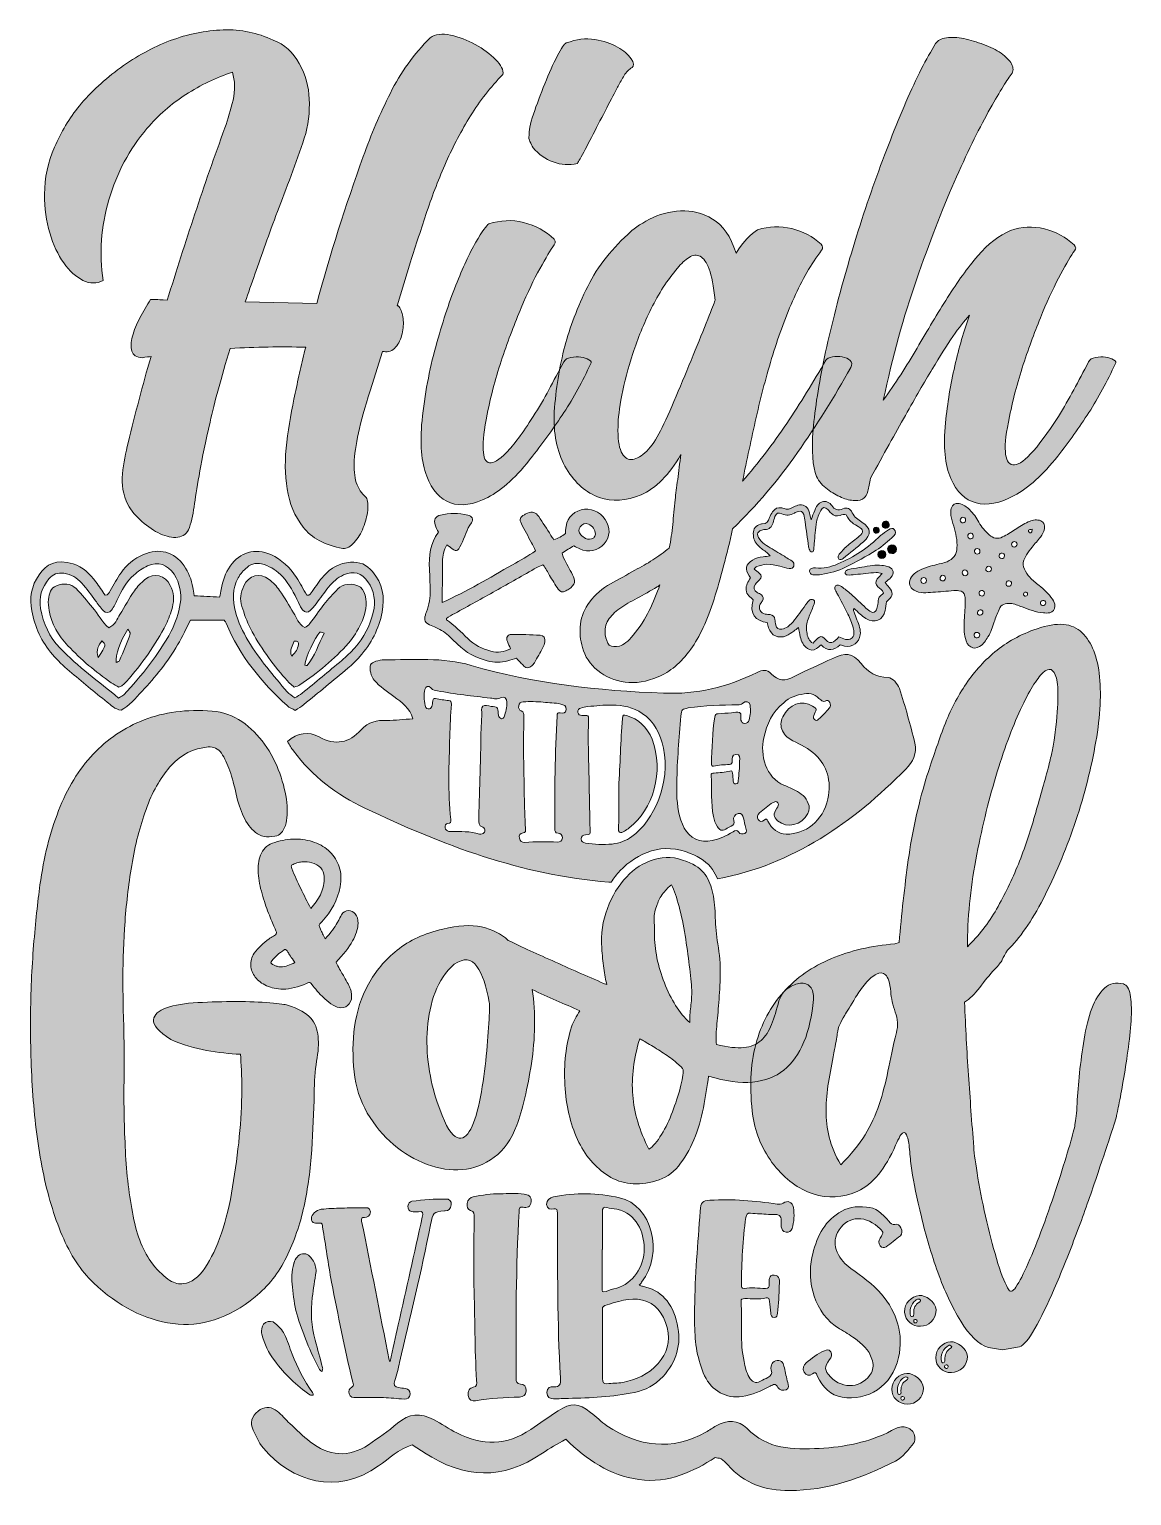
# Model space of a CAD drawing. Header units: inches. Extents: x 1.04 to 4.96, y -5.62 to -0.4.
import ezdxf

# ---------------------------------------------------------------- set-up
doc = ezdxf.new("R2010")
doc.units = ezdxf.units.IN
doc.header["$MEASUREMENT"] = 0
doc.layers.add('Layer 1', color=7, linetype='Continuous')

# ---------------------------------------------------------------- blocks, each defined once
blk = doc.blocks.new('block 3')
at = {"layer": 'Layer 1', "true_color": 0xffffff}
h = blk.add_hatch(color=7, dxfattribs=at)
h.dxf.hatch_style = 2
edge = h.paths.add_edge_path()
edge.add_spline(control_points=[(2.6202, -4.6285), (2.6202, -4.6156), (2.6212, -4.6062), (2.6071, -4.6023), (2.5973, -4.5993), (2.5929, -4.589), (2.5951, -4.5772), (2.5973, -4.563), (2.606, -4.5567), (2.6168, -4.5537), (2.6484, -4.5473), (2.681, -4.5432), (2.7126, -4.543), (2.7409, -4.5429), (2.7692, -4.5394), (2.7975, -4.5443), (2.8116, -4.5462), (2.8247, -4.5505), (2.8225, -4.5708), (2.8215, -4.591), (2.8073, -4.5937), (2.7942, -4.5906), (2.7812, -4.5887), (2.7801, -4.5946), (2.7801, -4.6065), (2.7683, -4.8045), (2.7685, -5.0007), (2.7697, -5.1982), (2.7697, -5.2113), (2.7697, -5.2195), (2.7849, -5.2207), (2.7958, -5.2206), (2.8067, -5.2289), (2.8056, -5.2443), (2.8045, -5.2609), (2.7937, -5.2657), (2.7817, -5.2668), (2.7295, -5.2669), (2.6774, -5.2716), (2.6252, -5.2799), (2.6121, -5.2822), (2.6013, -5.2775), (2.5991, -5.2611), (2.5958, -5.2448), (2.6034, -5.2342), (2.6164, -5.2319), (2.6306, -5.2294), (2.6295, -5.2201), (2.6284, -5.2072), (2.6217, -5.0947), (2.6227, -4.9811), (2.6193, -4.8687), (2.6171, -4.788), (2.6192, -4.7082), (2.6202, -4.6285)], knot_values=[0, 0, 0, 0, 1, 1, 1, 2, 2, 2, 3, 3, 3, 4, 4, 4, 5, 5, 5, 6, 6, 6, 7, 7, 7, 8, 8, 8, 9, 9, 9, 10, 10, 10, 11, 11, 11, 12, 12, 12, 13, 13, 13, 14, 14, 14, 15, 15, 15, 16, 16, 16, 17, 17, 17, 18, 18, 18, 18], degree=3, periodic=1)
h = blk.add_hatch(color=7, dxfattribs=at)
h.dxf.hatch_style = 2
edge = h.paths.add_edge_path()
edge.add_spline(control_points=[(3.2188, -4.8725), (3.2852, -4.885), (3.3254, -4.9308), (3.3427, -5.0057), (3.3601, -5.0807), (3.3383, -5.1421), (3.2926, -5.1931), (3.2632, -5.2251), (3.2285, -5.2417), (3.1904, -5.25), (3.1121, -5.2667), (3.0339, -5.2691), (2.9556, -5.2715), (2.9382, -5.2715), (2.9208, -5.2727), (2.9023, -5.2727), (2.8904, -5.2727), (2.8784, -5.268), (2.8784, -5.2501), (2.8784, -5.2323), (2.8914, -5.2287), (2.9034, -5.2299), (2.9241, -5.2311), (2.9284, -5.2227), (2.9273, -5.1977), (2.9153, -5.0026), (2.9173, -4.8075), (2.9162, -4.6124), (2.9162, -4.5993), (2.914, -4.5958), (2.9031, -4.5972), (2.8922, -4.5986), (2.8781, -4.5989), (2.878, -4.5811), (2.8791, -4.5656), (2.8878, -4.5571), (2.902, -4.5544), (2.9804, -4.5372), (3.0588, -4.5401), (3.1372, -4.5572), (3.2527, -4.5833), (3.2972, -4.7532), (3.2155, -4.8582), (3.2134, -4.8617), (3.2112, -4.8641), (3.2079, -4.8688), (3.2123, -4.87), (3.2155, -4.8725), (3.2188, -4.8725)], knot_values=[0, 0, 0, 0, 1, 1, 1, 2, 2, 2, 3, 3, 3, 4, 4, 4, 5, 5, 5, 6, 6, 6, 7, 7, 7, 8, 8, 8, 9, 9, 9, 10, 10, 10, 11, 11, 11, 12, 12, 12, 13, 13, 13, 14, 14, 14, 15, 15, 15, 16, 16, 16, 16], degree=3, periodic=1)
edge = h.paths.add_edge_path()
edge.add_spline(control_points=[(3.0751, -4.742), (3.0751, -4.7873), (3.0752, -4.8326), (3.0752, -4.8779), (3.0752, -4.8899), (3.0762, -4.8958), (3.0893, -4.891), (3.1013, -4.8851), (3.1143, -4.8827), (3.1274, -4.8792), (3.184, -4.8626), (3.2264, -4.8035), (3.2254, -4.7368), (3.2232, -4.6796), (3.2004, -4.6148), (3.1274, -4.5977), (3.1165, -4.5953), (3.1035, -4.5952), (3.0926, -4.5917), (3.0806, -4.5893), (3.0762, -4.5929), (3.0762, -4.6084), (3.0762, -4.6525), (3.0762, -4.6966), (3.0762, -4.742), (3.0759, -4.742), (3.0755, -4.742), (3.0751, -4.742)], knot_values=[0, 0, 0, 0, 1, 1, 1, 2, 2, 2, 3, 3, 3, 4, 4, 4, 5, 5, 5, 6, 6, 6, 7, 7, 7, 8, 8, 8, 9, 9, 9, 9], degree=3, periodic=1)
edge = h.paths.add_edge_path()
edge.add_spline(control_points=[(3.0773, -5.0807), (3.0773, -5.1212), (3.0773, -5.1606), (3.0773, -5.2011), (3.0773, -5.2154), (3.0806, -5.2202), (3.0926, -5.219), (3.111, -5.2166), (3.1306, -5.2178), (3.1491, -5.2143), (3.1958, -5.2048), (3.2404, -5.1869), (3.2752, -5.1466), (3.3057, -5.1111), (3.3199, -5.0696), (3.3068, -5.0196), (3.2927, -4.9672), (3.2645, -4.9324), (3.2188, -4.9213), (3.1731, -4.9114), (3.1285, -4.9268), (3.0849, -4.9411), (3.0762, -4.9435), (3.0762, -4.9519), (3.0762, -4.959), (3.0762, -4.9996), (3.0762, -5.0401), (3.0762, -5.0807), (3.0766, -5.0807), (3.077, -5.0807), (3.0773, -5.0807)], knot_values=[0, 0, 0, 0, 1, 1, 1, 2, 2, 2, 3, 3, 3, 4, 4, 4, 5, 5, 5, 6, 6, 6, 7, 7, 7, 8, 8, 8, 9, 9, 9, 10, 10, 10, 10], degree=3, periodic=1)
h = blk.add_hatch(color=7, dxfattribs=at)
h.dxf.hatch_style = 2
edge = h.paths.add_edge_path()
edge.add_spline(control_points=[(2.3499, -5.0097), (2.378, -4.8833), (2.4062, -4.7557), (2.4353, -4.6269), (2.4397, -4.6105), (2.4386, -4.6036), (2.4223, -4.6072), (2.4136, -4.609), (2.4049, -4.6073), (2.3962, -4.6057), (2.3886, -4.604), (2.3832, -4.5976), (2.3842, -4.5872), (2.3853, -4.5768), (2.3907, -4.5706), (2.3984, -4.57), (2.4385, -4.5644), (2.4798, -4.5613), (2.5201, -4.562), (2.531, -4.5613), (2.5396, -4.5677), (2.5386, -4.5829), (2.5375, -4.5981), (2.5277, -4.6034), (2.5169, -4.6041), (2.5158, -4.6041), (2.5158, -4.6041), (2.5147, -4.6042), (2.4745, -4.608), (2.4734, -4.6082), (2.4647, -4.6538), (2.4312, -4.82), (2.3923, -4.9827), (2.3544, -5.143), (2.349, -5.1647), (2.3458, -5.1876), (2.3371, -5.2082), (2.3317, -5.2219), (2.3371, -5.2309), (2.3502, -5.2331), (2.3588, -5.2342), (2.3665, -5.2342), (2.3752, -5.2364), (2.3849, -5.2375), (2.3936, -5.2432), (2.3915, -5.2558), (2.3904, -5.2696), (2.3817, -5.2742), (2.3709, -5.2742), (2.3458, -5.2719), (2.3219, -5.2696), (2.2969, -5.2686), (2.2643, -5.2675), (2.2317, -5.2687), (2.1991, -5.2687), (2.1882, -5.2687), (2.1784, -5.2676), (2.1752, -5.2554), (2.1708, -5.2443), (2.1752, -5.2365), (2.1849, -5.2309), (2.1936, -5.2263), (2.1893, -5.2197), (2.1882, -5.213), (2.1577, -5.0941), (2.1359, -4.9743), (2.112, -4.8571), (2.1, -4.792), (2.0913, -4.7269), (2.0805, -4.6624), (2.0794, -4.6548), (2.0805, -4.6459), (2.0696, -4.6472), (2.0567, -4.6486), (2.0415, -4.6504), (2.0404, -4.6299), (2.0393, -4.6181), (2.0577, -4.6005), (2.0751, -4.5984), (2.1, -4.5954), (2.1238, -4.5948), (2.1488, -4.5942), (2.1748, -4.5935), (2.2008, -4.593), (2.2257, -4.5927), (2.2366, -4.5927), (2.2496, -4.5903), (2.2507, -4.607), (2.2507, -4.6239), (2.2388, -4.6262), (2.229, -4.6271), (2.2203, -4.6279), (2.2171, -4.6305), (2.2193, -4.6404), (2.2519, -4.803), (2.2847, -4.9683), (2.3175, -5.1357), (2.3175, -5.1368), (2.3185, -5.1368), (2.3207, -5.1402), (2.3305, -5.0957), (2.3402, -5.0522), (2.3499, -5.0097)], knot_values=[0, 0, 0, 0, 1, 1, 1, 2, 2, 2, 3, 3, 3, 4, 4, 4, 5, 5, 5, 6, 6, 6, 7, 7, 7, 8, 8, 8, 9, 9, 9, 10, 10, 10, 11, 11, 11, 12, 12, 12, 13, 13, 13, 14, 14, 14, 15, 15, 15, 16, 16, 16, 17, 17, 17, 18, 18, 18, 19, 19, 19, 20, 20, 20, 21, 21, 21, 22, 22, 22, 23, 23, 23, 24, 24, 24, 25, 25, 25, 26, 26, 26, 27, 27, 27, 28, 28, 28, 29, 29, 29, 30, 30, 30, 31, 31, 31, 32, 32, 32, 33, 33, 33, 34, 34, 34, 34], degree=3, periodic=1)
h = blk.add_hatch(color=7, dxfattribs=at)
h.dxf.hatch_style = 2
edge = h.paths.add_edge_path()
edge.add_spline(control_points=[(3.4246, -4.6049), (3.4268, -4.5718), (3.4322, -4.5685), (3.4594, -4.5661), (3.5389, -4.5612), (3.6194, -4.5682), (3.6987, -4.5796), (3.7063, -4.5813), (3.7129, -4.5817), (3.7205, -4.5765), (3.7357, -4.5649), (3.7531, -4.5721), (3.7563, -4.5919), (3.7607, -4.6175), (3.7585, -4.6426), (3.7519, -4.6664), (3.7486, -4.6765), (3.741, -4.6818), (3.7302, -4.6799), (3.7182, -4.678), (3.7149, -4.6697), (3.7128, -4.6603), (3.7128, -4.6592), (3.7128, -4.6592), (3.7128, -4.658), (3.7106, -4.6452), (3.7172, -4.6283), (3.7063, -4.6206), (3.6954, -4.6141), (3.6802, -4.6177), (3.6672, -4.6169), (3.6465, -4.6144), (3.6259, -4.6144), (3.6041, -4.612), (3.5932, -4.6114), (3.5889, -4.6158), (3.5867, -4.6274), (3.5757, -4.7063), (3.5724, -4.787), (3.5712, -4.8678), (3.5712, -4.8748), (3.5712, -4.8806), (3.581, -4.8798), (3.6071, -4.8759), (3.631, -4.8791), (3.6571, -4.8801), (3.668, -4.8805), (3.6701, -4.8759), (3.6702, -4.8655), (3.6702, -4.8504), (3.668, -4.8317), (3.6876, -4.8326), (3.7104, -4.8336), (3.7071, -4.8543), (3.706, -4.8693), (3.706, -4.9016), (3.7027, -4.9351), (3.6994, -4.9685), (3.6994, -4.9766), (3.6972, -4.9835), (3.6885, -4.9832), (3.6787, -4.983), (3.6766, -4.9748), (3.6755, -4.9678), (3.6744, -4.9538), (3.6733, -4.9399), (3.6712, -4.9259), (3.6712, -4.9166), (3.6679, -4.9118), (3.6592, -4.9139), (3.6353, -4.92), (3.6092, -4.9157), (3.5831, -4.9161), (3.5755, -4.9171), (3.5679, -4.9157), (3.5701, -4.9274), (3.5743, -4.9989), (3.5656, -5.0702), (3.5807, -5.1406), (3.584, -5.1594), (3.5894, -5.1793), (3.5991, -5.1957), (3.6089, -5.2122), (3.6209, -5.2204), (3.6393, -5.21), (3.648, -5.2054), (3.6568, -5.2008), (3.6655, -5.1974), (3.6774, -5.1917), (3.6818, -5.1836), (3.6774, -5.1709), (3.6731, -5.1522), (3.6829, -5.1384), (3.6981, -5.1363), (3.7166, -5.1343), (3.7209, -5.1471), (3.7242, -5.1621), (3.7274, -5.1795), (3.7318, -5.1968), (3.7361, -5.2153), (3.7383, -5.2245), (3.7426, -5.2349), (3.7306, -5.2406), (3.7208, -5.244), (3.7067, -5.2429), (3.7013, -5.2324), (3.6937, -5.2162), (3.6839, -5.2219), (3.6741, -5.2277), (3.6415, -5.2449), (3.6099, -5.2588), (3.5741, -5.2646), (3.5175, -5.2728), (3.4654, -5.2446), (3.4404, -5.1913), (3.4144, -5.1345), (3.4057, -5.074), (3.4047, -5.0112), (3.4036, -4.9911), (3.4047, -4.971), (3.4047, -4.9509), (3.4059, -4.8349), (3.4158, -4.7204), (3.4246, -4.6049)], knot_values=[0, 0, 0, 0, 1, 1, 1, 2, 2, 2, 3, 3, 3, 4, 4, 4, 5, 5, 5, 6, 6, 6, 7, 7, 7, 8, 8, 8, 9, 9, 9, 10, 10, 10, 11, 11, 11, 12, 12, 12, 13, 13, 13, 14, 14, 14, 15, 15, 15, 16, 16, 16, 17, 17, 17, 18, 18, 18, 19, 19, 19, 20, 20, 20, 21, 21, 21, 22, 22, 22, 23, 23, 23, 24, 24, 24, 25, 25, 25, 26, 26, 26, 27, 27, 27, 28, 28, 28, 29, 29, 29, 30, 30, 30, 31, 31, 31, 32, 32, 32, 33, 33, 33, 34, 34, 34, 35, 35, 35, 36, 36, 36, 37, 37, 37, 38, 38, 38, 39, 39, 39, 40, 40, 40, 41, 41, 41, 41], degree=3, periodic=1)
h = blk.add_hatch(color=7, dxfattribs=at)
h.dxf.hatch_style = 2
edge = h.paths.add_edge_path()
edge.add_spline(control_points=[(4.096, -4.6408), (4.1025, -4.6481), (4.1079, -4.6542), (4.1176, -4.652), (4.1263, -4.6486), (4.135, -4.6551), (4.1393, -4.6643), (4.1447, -4.6747), (4.1436, -4.6854), (4.1371, -4.6923), (4.1209, -4.7058), (4.1035, -4.7193), (4.0862, -4.7319), (4.0797, -4.7368), (4.071, -4.736), (4.0656, -4.7289), (4.058, -4.7183), (4.0602, -4.7096), (4.0656, -4.7014), (4.0786, -4.6795), (4.0786, -4.6796), (4.0569, -4.6608), (4.006, -4.6156), (3.942, -4.6244), (3.9137, -4.6809), (3.9018, -4.7035), (3.9017, -4.7262), (3.9126, -4.7507), (3.9234, -4.7763), (3.9408, -4.7944), (3.9614, -4.8093), (3.9994, -4.8366), (4.0384, -4.8638), (4.0699, -4.9), (4.1262, -4.9676), (4.1491, -5.0419), (4.1306, -5.1263), (4.1078, -5.2287), (4.0197, -5.2809), (3.9295, -5.2675), (3.8904, -5.2607), (3.86, -5.2323), (3.8415, -5.191), (3.8372, -5.1796), (3.8339, -5.1761), (3.8242, -5.184), (3.8133, -5.1918), (3.8024, -5.1906), (3.7948, -5.1779), (3.7883, -5.1652), (3.7916, -5.1527), (3.8014, -5.1448), (3.822, -5.1291), (3.8427, -5.1113), (3.8666, -5.1017), (3.8742, -5.0984), (3.8829, -5.0952), (3.8894, -5.1056), (3.8949, -5.1148), (3.8916, -5.1248), (3.8851, -5.1326), (3.8655, -5.1594), (3.8666, -5.171), (3.8883, -5.195), (3.9339, -5.2419), (4.0034, -5.2339), (4.0339, -5.1802), (4.0415, -5.1637), (4.0426, -5.1494), (4.0361, -5.1315), (4.0252, -5.098), (4.0003, -5.0761), (3.9742, -5.0573), (3.9568, -5.0456), (3.9395, -5.0338), (3.921, -5.024), (3.8287, -4.9702), (3.8039, -4.8507), (3.8224, -4.7696), (3.8366, -4.702), (3.8638, -4.6446), (3.9181, -4.6113), (3.9464, -4.5925), (3.9778, -4.5857), (4.0169, -4.5911), (4.0483, -4.5891), (4.0732, -4.6141), (4.096, -4.6408)], knot_values=[0, 0, 0, 0, 1, 1, 1, 2, 2, 2, 3, 3, 3, 4, 4, 4, 5, 5, 5, 6, 6, 6, 7, 7, 7, 8, 8, 8, 9, 9, 9, 10, 10, 10, 11, 11, 11, 12, 12, 12, 13, 13, 13, 14, 14, 14, 15, 15, 15, 16, 16, 16, 17, 17, 17, 18, 18, 18, 19, 19, 19, 20, 20, 20, 21, 21, 21, 22, 22, 22, 23, 23, 23, 24, 24, 24, 25, 25, 25, 26, 26, 26, 27, 27, 27, 28, 28, 28, 29, 29, 29, 29], degree=3, periodic=1)
at = {"layer": 'Layer 1', "lineweight": 0}
for points, knots in [([(2.6202, -4.6285), (2.6202, -4.6156), (2.6212, -4.6062), (2.6071, -4.6023), (2.5973, -4.5993), (2.5929, -4.589), (2.5951, -4.5772), (2.5973, -4.563), (2.606, -4.5567), (2.6168, -4.5537), (2.6484, -4.5473), (2.681, -4.5432), (2.7126, -4.543), (2.7409, -4.5429), (2.7692, -4.5394), (2.7975, -4.5443), (2.8116, -4.5462), (2.8247, -4.5505), (2.8225, -4.5708), (2.8215, -4.591), (2.8073, -4.5937), (2.7942, -4.5906), (2.7812, -4.5887), (2.7801, -4.5946), (2.7801, -4.6065), (2.7683, -4.8045), (2.7685, -5.0007), (2.7697, -5.1982), (2.7697, -5.2113), (2.7697, -5.2195), (2.7849, -5.2207), (2.7958, -5.2206), (2.8067, -5.2289), (2.8056, -5.2443), (2.8045, -5.2609), (2.7937, -5.2657), (2.7817, -5.2668), (2.7295, -5.2669), (2.6774, -5.2716), (2.6252, -5.2799), (2.6121, -5.2822), (2.6013, -5.2775), (2.5991, -5.2611), (2.5958, -5.2448), (2.6034, -5.2342), (2.6164, -5.2319), (2.6306, -5.2294), (2.6295, -5.2201), (2.6284, -5.2072), (2.6217, -5.0947), (2.6227, -4.9811), (2.6193, -4.8687), (2.6171, -4.788), (2.6192, -4.7082), (2.6202, -4.6285)], [0, 0, 0, 0, 1, 1, 1, 2, 2, 2, 3, 3, 3, 4, 4, 4, 5, 5, 5, 6, 6, 6, 7, 7, 7, 8, 8, 8, 9, 9, 9, 10, 10, 10, 11, 11, 11, 12, 12, 12, 13, 13, 13, 14, 14, 14, 15, 15, 15, 16, 16, 16, 17, 17, 17, 18, 18, 18, 18]), ([(3.2188, -4.8725), (3.2852, -4.885), (3.3254, -4.9308), (3.3427, -5.0057), (3.3601, -5.0807), (3.3383, -5.1421), (3.2926, -5.1931), (3.2632, -5.2251), (3.2285, -5.2417), (3.1904, -5.25), (3.1121, -5.2667), (3.0339, -5.2691), (2.9556, -5.2715), (2.9382, -5.2715), (2.9208, -5.2727), (2.9023, -5.2727), (2.8904, -5.2727), (2.8784, -5.268), (2.8784, -5.2501), (2.8784, -5.2323), (2.8914, -5.2287), (2.9034, -5.2299), (2.9241, -5.2311), (2.9284, -5.2227), (2.9273, -5.1977), (2.9153, -5.0026), (2.9173, -4.8075), (2.9162, -4.6124), (2.9162, -4.5993), (2.914, -4.5958), (2.9031, -4.5972), (2.8922, -4.5986), (2.8781, -4.5989), (2.878, -4.5811), (2.8791, -4.5656), (2.8878, -4.5571), (2.902, -4.5544), (2.9804, -4.5372), (3.0588, -4.5401), (3.1372, -4.5572), (3.2527, -4.5833), (3.2972, -4.7532), (3.2155, -4.8582), (3.2134, -4.8617), (3.2112, -4.8641), (3.2079, -4.8688), (3.2123, -4.87), (3.2155, -4.8725), (3.2188, -4.8725)], [0, 0, 0, 0, 1, 1, 1, 2, 2, 2, 3, 3, 3, 4, 4, 4, 5, 5, 5, 6, 6, 6, 7, 7, 7, 8, 8, 8, 9, 9, 9, 10, 10, 10, 11, 11, 11, 12, 12, 12, 13, 13, 13, 14, 14, 14, 15, 15, 15, 16, 16, 16, 16]), ([(2.3499, -5.0097), (2.378, -4.8833), (2.4062, -4.7557), (2.4353, -4.6269), (2.4397, -4.6105), (2.4386, -4.6036), (2.4223, -4.6072), (2.4136, -4.609), (2.4049, -4.6073), (2.3962, -4.6057), (2.3886, -4.604), (2.3832, -4.5976), (2.3842, -4.5872), (2.3853, -4.5768), (2.3907, -4.5706), (2.3984, -4.57), (2.4385, -4.5644), (2.4798, -4.5613), (2.5201, -4.562), (2.531, -4.5613), (2.5396, -4.5677), (2.5386, -4.5829), (2.5375, -4.5981), (2.5277, -4.6034), (2.5169, -4.6041), (2.5158, -4.6041), (2.5158, -4.6041), (2.5147, -4.6042), (2.4745, -4.608), (2.4734, -4.6082), (2.4647, -4.6538), (2.4312, -4.82), (2.3923, -4.9827), (2.3544, -5.143), (2.349, -5.1647), (2.3458, -5.1876), (2.3371, -5.2082), (2.3317, -5.2219), (2.3371, -5.2309), (2.3502, -5.2331), (2.3588, -5.2342), (2.3665, -5.2342), (2.3752, -5.2364), (2.3849, -5.2375), (2.3936, -5.2432), (2.3915, -5.2558), (2.3904, -5.2696), (2.3817, -5.2742), (2.3709, -5.2742), (2.3458, -5.2719), (2.3219, -5.2696), (2.2969, -5.2686), (2.2643, -5.2675), (2.2317, -5.2687), (2.1991, -5.2687), (2.1882, -5.2687), (2.1784, -5.2676), (2.1752, -5.2554), (2.1708, -5.2443), (2.1752, -5.2365), (2.1849, -5.2309), (2.1936, -5.2263), (2.1893, -5.2197), (2.1882, -5.213), (2.1577, -5.0941), (2.1359, -4.9743), (2.112, -4.8571), (2.1, -4.792), (2.0913, -4.7269), (2.0805, -4.6624), (2.0794, -4.6548), (2.0805, -4.6459), (2.0696, -4.6472), (2.0567, -4.6486), (2.0415, -4.6504), (2.0404, -4.6299), (2.0393, -4.6181), (2.0577, -4.6005), (2.0751, -4.5984), (2.1, -4.5954), (2.1238, -4.5948), (2.1488, -4.5942), (2.1748, -4.5935), (2.2008, -4.593), (2.2257, -4.5927), (2.2366, -4.5927), (2.2496, -4.5903), (2.2507, -4.607), (2.2507, -4.6239), (2.2388, -4.6262), (2.229, -4.6271), (2.2203, -4.6279), (2.2171, -4.6305), (2.2193, -4.6404), (2.2519, -4.803), (2.2847, -4.9683), (2.3175, -5.1357), (2.3175, -5.1368), (2.3185, -5.1368), (2.3207, -5.1402), (2.3305, -5.0957), (2.3402, -5.0522), (2.3499, -5.0097)], [0, 0, 0, 0, 1, 1, 1, 2, 2, 2, 3, 3, 3, 4, 4, 4, 5, 5, 5, 6, 6, 6, 7, 7, 7, 8, 8, 8, 9, 9, 9, 10, 10, 10, 11, 11, 11, 12, 12, 12, 13, 13, 13, 14, 14, 14, 15, 15, 15, 16, 16, 16, 17, 17, 17, 18, 18, 18, 19, 19, 19, 20, 20, 20, 21, 21, 21, 22, 22, 22, 23, 23, 23, 24, 24, 24, 25, 25, 25, 26, 26, 26, 27, 27, 27, 28, 28, 28, 29, 29, 29, 30, 30, 30, 31, 31, 31, 32, 32, 32, 33, 33, 33, 34, 34, 34, 34]), ([(3.0751, -4.742), (3.0751, -4.7873), (3.0752, -4.8326), (3.0752, -4.8779), (3.0752, -4.8899), (3.0762, -4.8958), (3.0893, -4.891), (3.1013, -4.8851), (3.1143, -4.8827), (3.1274, -4.8792), (3.184, -4.8626), (3.2264, -4.8035), (3.2254, -4.7368), (3.2232, -4.6796), (3.2004, -4.6148), (3.1274, -4.5977), (3.1165, -4.5953), (3.1035, -4.5952), (3.0926, -4.5917), (3.0806, -4.5893), (3.0762, -4.5929), (3.0762, -4.6084), (3.0762, -4.6525), (3.0762, -4.6966), (3.0762, -4.742), (3.0759, -4.742), (3.0755, -4.742), (3.0751, -4.742)], [0, 0, 0, 0, 1, 1, 1, 2, 2, 2, 3, 3, 3, 4, 4, 4, 5, 5, 5, 6, 6, 6, 7, 7, 7, 8, 8, 8, 9, 9, 9, 9]), ([(3.4246, -4.6049), (3.4268, -4.5718), (3.4322, -4.5685), (3.4594, -4.5661), (3.5389, -4.5612), (3.6194, -4.5682), (3.6987, -4.5796), (3.7063, -4.5813), (3.7129, -4.5817), (3.7205, -4.5765), (3.7357, -4.5649), (3.7531, -4.5721), (3.7563, -4.5919), (3.7607, -4.6175), (3.7585, -4.6426), (3.7519, -4.6664), (3.7486, -4.6765), (3.741, -4.6818), (3.7302, -4.6799), (3.7182, -4.678), (3.7149, -4.6697), (3.7128, -4.6603), (3.7128, -4.6592), (3.7128, -4.6592), (3.7128, -4.658), (3.7106, -4.6452), (3.7172, -4.6283), (3.7063, -4.6206), (3.6954, -4.6141), (3.6802, -4.6177), (3.6672, -4.6169), (3.6465, -4.6144), (3.6259, -4.6144), (3.6041, -4.612), (3.5932, -4.6114), (3.5889, -4.6158), (3.5867, -4.6274), (3.5757, -4.7063), (3.5724, -4.787), (3.5712, -4.8678), (3.5712, -4.8748), (3.5712, -4.8806), (3.581, -4.8798), (3.6071, -4.8759), (3.631, -4.8791), (3.6571, -4.8801), (3.668, -4.8805), (3.6701, -4.8759), (3.6702, -4.8655), (3.6702, -4.8504), (3.668, -4.8317), (3.6876, -4.8326), (3.7104, -4.8336), (3.7071, -4.8543), (3.706, -4.8693), (3.706, -4.9016), (3.7027, -4.9351), (3.6994, -4.9685), (3.6994, -4.9766), (3.6972, -4.9835), (3.6885, -4.9832), (3.6787, -4.983), (3.6766, -4.9748), (3.6755, -4.9678), (3.6744, -4.9538), (3.6733, -4.9399), (3.6712, -4.9259), (3.6712, -4.9166), (3.6679, -4.9118), (3.6592, -4.9139), (3.6353, -4.92), (3.6092, -4.9157), (3.5831, -4.9161), (3.5755, -4.9171), (3.5679, -4.9157), (3.5701, -4.9274), (3.5743, -4.9989), (3.5656, -5.0702), (3.5807, -5.1406), (3.584, -5.1594), (3.5894, -5.1793), (3.5991, -5.1957), (3.6089, -5.2122), (3.6209, -5.2204), (3.6393, -5.21), (3.648, -5.2054), (3.6568, -5.2008), (3.6655, -5.1974), (3.6774, -5.1917), (3.6818, -5.1836), (3.6774, -5.1709), (3.6731, -5.1522), (3.6829, -5.1384), (3.6981, -5.1363), (3.7166, -5.1343), (3.7209, -5.1471), (3.7242, -5.1621), (3.7274, -5.1795), (3.7318, -5.1968), (3.7361, -5.2153), (3.7383, -5.2245), (3.7426, -5.2349), (3.7306, -5.2406), (3.7208, -5.244), (3.7067, -5.2429), (3.7013, -5.2324), (3.6937, -5.2162), (3.6839, -5.2219), (3.6741, -5.2277), (3.6415, -5.2449), (3.6099, -5.2588), (3.5741, -5.2646), (3.5175, -5.2728), (3.4654, -5.2446), (3.4404, -5.1913), (3.4144, -5.1345), (3.4057, -5.074), (3.4047, -5.0112), (3.4036, -4.9911), (3.4047, -4.971), (3.4047, -4.9509), (3.4059, -4.8349), (3.4158, -4.7204), (3.4246, -4.6049)], [0, 0, 0, 0, 1, 1, 1, 2, 2, 2, 3, 3, 3, 4, 4, 4, 5, 5, 5, 6, 6, 6, 7, 7, 7, 8, 8, 8, 9, 9, 9, 10, 10, 10, 11, 11, 11, 12, 12, 12, 13, 13, 13, 14, 14, 14, 15, 15, 15, 16, 16, 16, 17, 17, 17, 18, 18, 18, 19, 19, 19, 20, 20, 20, 21, 21, 21, 22, 22, 22, 23, 23, 23, 24, 24, 24, 25, 25, 25, 26, 26, 26, 27, 27, 27, 28, 28, 28, 29, 29, 29, 30, 30, 30, 31, 31, 31, 32, 32, 32, 33, 33, 33, 34, 34, 34, 35, 35, 35, 36, 36, 36, 37, 37, 37, 38, 38, 38, 39, 39, 39, 40, 40, 40, 41, 41, 41, 41]), ([(4.096, -4.6408), (4.1025, -4.6481), (4.1079, -4.6542), (4.1176, -4.652), (4.1263, -4.6486), (4.135, -4.6551), (4.1393, -4.6643), (4.1447, -4.6747), (4.1436, -4.6854), (4.1371, -4.6923), (4.1209, -4.7058), (4.1035, -4.7193), (4.0862, -4.7319), (4.0797, -4.7368), (4.071, -4.736), (4.0656, -4.7289), (4.058, -4.7183), (4.0602, -4.7096), (4.0656, -4.7014), (4.0786, -4.6795), (4.0786, -4.6796), (4.0569, -4.6608), (4.006, -4.6156), (3.942, -4.6244), (3.9137, -4.6809), (3.9018, -4.7035), (3.9017, -4.7262), (3.9126, -4.7507), (3.9234, -4.7763), (3.9408, -4.7944), (3.9614, -4.8093), (3.9994, -4.8366), (4.0384, -4.8638), (4.0699, -4.9), (4.1262, -4.9676), (4.1491, -5.0419), (4.1306, -5.1263), (4.1078, -5.2287), (4.0197, -5.2809), (3.9295, -5.2675), (3.8904, -5.2607), (3.86, -5.2323), (3.8415, -5.191), (3.8372, -5.1796), (3.8339, -5.1761), (3.8242, -5.184), (3.8133, -5.1918), (3.8024, -5.1906), (3.7948, -5.1779), (3.7883, -5.1652), (3.7916, -5.1527), (3.8014, -5.1448), (3.822, -5.1291), (3.8427, -5.1113), (3.8666, -5.1017), (3.8742, -5.0984), (3.8829, -5.0952), (3.8894, -5.1056), (3.8949, -5.1148), (3.8916, -5.1248), (3.8851, -5.1326), (3.8655, -5.1594), (3.8666, -5.171), (3.8883, -5.195), (3.9339, -5.2419), (4.0034, -5.2339), (4.0339, -5.1802), (4.0415, -5.1637), (4.0426, -5.1494), (4.0361, -5.1315), (4.0252, -5.098), (4.0003, -5.0761), (3.9742, -5.0573), (3.9568, -5.0456), (3.9395, -5.0338), (3.921, -5.024), (3.8287, -4.9702), (3.8039, -4.8507), (3.8224, -4.7696), (3.8366, -4.702), (3.8638, -4.6446), (3.9181, -4.6113), (3.9464, -4.5925), (3.9778, -4.5857), (4.0169, -4.5911), (4.0483, -4.5891), (4.0732, -4.6141), (4.096, -4.6408)], [0, 0, 0, 0, 1, 1, 1, 2, 2, 2, 3, 3, 3, 4, 4, 4, 5, 5, 5, 6, 6, 6, 7, 7, 7, 8, 8, 8, 9, 9, 9, 10, 10, 10, 11, 11, 11, 12, 12, 12, 13, 13, 13, 14, 14, 14, 15, 15, 15, 16, 16, 16, 17, 17, 17, 18, 18, 18, 19, 19, 19, 20, 20, 20, 21, 21, 21, 22, 22, 22, 23, 23, 23, 24, 24, 24, 25, 25, 25, 26, 26, 26, 27, 27, 27, 28, 28, 28, 29, 29, 29, 29]), ([(3.0773, -5.0807), (3.0773, -5.1212), (3.0773, -5.1606), (3.0773, -5.2011), (3.0773, -5.2154), (3.0806, -5.2202), (3.0926, -5.219), (3.111, -5.2166), (3.1306, -5.2178), (3.1491, -5.2143), (3.1958, -5.2048), (3.2404, -5.1869), (3.2752, -5.1466), (3.3057, -5.1111), (3.3199, -5.0696), (3.3068, -5.0196), (3.2927, -4.9672), (3.2645, -4.9324), (3.2188, -4.9213), (3.1731, -4.9114), (3.1285, -4.9268), (3.0849, -4.9411), (3.0762, -4.9435), (3.0762, -4.9519), (3.0762, -4.959), (3.0762, -4.9996), (3.0762, -5.0401), (3.0762, -5.0807), (3.0766, -5.0807), (3.077, -5.0807), (3.0773, -5.0807)], [0, 0, 0, 0, 1, 1, 1, 2, 2, 2, 3, 3, 3, 4, 4, 4, 5, 5, 5, 6, 6, 6, 7, 7, 7, 8, 8, 8, 9, 9, 9, 10, 10, 10, 10])]:
    blk.add_open_spline(points, degree=3, knots=knots, dxfattribs=at)
blk = doc.blocks.new('block 4')
at = {"layer": 'Layer 1', "true_color": 0xffffff}
h = blk.add_hatch(color=7, dxfattribs=at)
h.dxf.hatch_style = 2
edge = h.paths.add_edge_path()
edge.add_spline(control_points=[(2.4634, -0.4291), (2.4813, -0.4166), (2.5055, -0.4135), (2.5358, -0.4198), (2.5662, -0.426), (2.5955, -0.437), (2.6238, -0.4529), (2.6521, -0.4688), (2.6763, -0.4867), (2.6963, -0.5067), (2.7163, -0.5267), (2.725, -0.5443), (2.7222, -0.5595), (2.678, -0.6051), (2.6397, -0.6541), (2.6073, -0.7065), (2.5748, -0.759), (2.5458, -0.8139), (2.5203, -0.8712), (2.4948, -0.9284), (2.472, -0.9871), (2.452, -1.0472), (2.432, -1.1072), (2.4123, -1.1669), (2.393, -1.2263), (2.393, -1.2263), (2.3453, -1.3836), (2.3453, -1.3836), (2.3453, -1.3836), (2.3495, -1.3836), (2.3495, -1.3836), (2.3578, -1.3919), (2.3633, -1.4047), (2.3661, -1.4219), (2.3688, -1.4392), (2.3684, -1.4571), (2.365, -1.4758), (2.3616, -1.4944), (2.3547, -1.511), (2.3443, -1.5255), (2.334, -1.54), (2.3205, -1.5472), (2.3039, -1.5472), (2.3012, -1.5458), (2.2977, -1.5451), (2.2936, -1.5451), (2.2936, -1.5451), (2.2563, -1.6632), (2.2563, -1.6632), (2.237, -1.7239), (2.2221, -1.776), (2.2118, -1.8195), (2.2014, -1.863), (2.1952, -1.9006), (2.1932, -1.9323), (2.1911, -1.9641), (2.1935, -1.9907), (2.2004, -2.0121), (2.2073, -2.0335), (2.219, -2.0511), (2.2356, -2.0649), (2.2411, -2.0759), (2.2429, -2.0914), (2.2408, -2.1114), (2.2387, -2.1314), (2.2335, -2.1518), (2.2253, -2.1725), (2.217, -2.1932), (2.2063, -2.2108), (2.1932, -2.2253), (2.18, -2.2398), (2.1666, -2.2471), (2.1528, -2.2471), (2.0879, -2.2347), (2.0406, -2.2091), (2.0109, -2.1705), (1.9812, -2.1318), (1.9623, -2.0866), (1.954, -2.0348), (1.9457, -1.9831), (1.9454, -1.9275), (1.953, -1.8681), (1.9605, -1.8088), (1.9706, -1.7508), (1.983, -1.6942), (1.9885, -1.6666), (1.9944, -1.6393), (2.0006, -1.6124), (2.0068, -1.5855), (2.0133, -1.5583), (2.0203, -1.5306), (1.9761, -1.5293), (1.9315, -1.5289), (1.8867, -1.5296), (1.8418, -1.5303), (1.7966, -1.532), (1.7511, -1.5348), (1.7193, -1.6397), (1.6955, -1.727), (1.6797, -1.7967), (1.6638, -1.8664), (1.6517, -1.9244), (1.6434, -1.9706), (1.6351, -2.0169), (1.6289, -2.0555), (1.6248, -2.0866), (1.6206, -2.1177), (1.6144, -2.1463), (1.6061, -2.1725), (1.5979, -2.1932), (1.584, -2.2046), (1.5647, -2.2067), (1.5454, -2.2088), (1.5247, -2.2046), (1.5026, -2.1943), (1.4805, -2.1839), (1.4588, -2.1694), (1.4374, -2.1508), (1.416, -2.1322), (1.3991, -2.1118), (1.3867, -2.0897), (1.3701, -2.0552), (1.3639, -2.019), (1.368, -1.981), (1.3722, -1.943), (1.3791, -1.9061), (1.3887, -1.8702), (1.4012, -1.8178), (1.4139, -1.7664), (1.427, -1.716), (1.4401, -1.6656), (1.4543, -1.6149), (1.4695, -1.5638), (1.4626, -1.5638), (1.4522, -1.5652), (1.4384, -1.5679), (1.4177, -1.5665), (1.4053, -1.5586), (1.4012, -1.5441), (1.397, -1.5296), (1.3977, -1.512), (1.4032, -1.4913), (1.4087, -1.4706), (1.4177, -1.4488), (1.4301, -1.4261), (1.4426, -1.4033), (1.455, -1.3815), (1.4674, -1.3608), (1.4784, -1.3608), (1.4857, -1.3608), (1.4892, -1.3608), (1.4926, -1.3608), (1.5054, -1.3616), (1.5275, -1.3629), (1.5592, -1.2594), (1.592, -1.1569), (1.6258, -1.0554), (1.6596, -0.954), (1.6952, -0.8522), (1.7325, -0.75), (1.7435, -0.7183), (1.7532, -0.6851), (1.7614, -0.6506), (1.7697, -0.6161), (1.769, -0.583), (1.7594, -0.5512), (1.7014, -0.5706), (1.6462, -0.5971), (1.5937, -0.631), (1.5412, -0.6648), (1.495, -0.7052), (1.455, -0.7521), (1.3929, -0.8253), (1.3476, -0.9098), (1.3194, -1.0057), (1.2911, -1.1017), (1.2845, -1.1973), (1.2997, -1.2925), (1.2762, -1.3049), (1.2521, -1.3049), (1.2272, -1.2925), (1.2024, -1.2801), (1.1796, -1.2594), (1.1589, -1.2304), (1.1382, -1.2014), (1.1216, -1.1659), (1.1092, -1.1238), (1.0968, -1.0817), (1.0906, -1.0358), (1.0906, -0.9861), (1.0906, -0.9281), (1.1023, -0.8722), (1.1258, -0.8184), (1.1492, -0.7645), (1.1789, -0.7155), (1.2148, -0.6713), (1.2562, -0.6216), (1.3049, -0.5764), (1.3608, -0.5357), (1.4167, -0.495), (1.4757, -0.4629), (1.5378, -0.4394), (1.5999, -0.416), (1.6627, -0.4032), (1.7262, -0.4011), (1.7897, -0.399), (1.8491, -0.4111), (1.9043, -0.4374), (1.9443, -0.4526), (1.9754, -0.4805), (1.9975, -0.5212), (2.0195, -0.5619), (2.0313, -0.6037), (2.0327, -0.6465), (2.0354, -0.6948), (2.0296, -0.7414), (2.0151, -0.7863), (2.0006, -0.8311), (1.9851, -0.8756), (1.9685, -0.9198), (1.934, -1.0082), (1.9036, -1.0893), (1.8774, -1.1631), (1.8512, -1.237), (1.827, -1.3056), (1.8049, -1.3691), (1.8049, -1.3691), (2.0596, -1.3753), (2.0596, -1.3753), (2.1065, -1.2014), (2.1617, -1.0268), (2.2253, -0.8515), (2.2528, -0.7742), (2.2849, -0.699), (2.3215, -0.6258), (2.3581, -0.5526), (2.4054, -0.487), (2.4634, -0.4291)], knot_values=[0, 0, 0, 0, 1, 1, 1, 2, 2, 2, 3, 3, 3, 4, 4, 4, 5, 5, 5, 6, 6, 6, 7, 7, 7, 8, 8, 8, 9, 9, 9, 10, 10, 10, 11, 11, 11, 12, 12, 12, 13, 13, 13, 14, 14, 14, 15, 15, 15, 16, 16, 16, 17, 17, 17, 18, 18, 18, 19, 19, 19, 20, 20, 20, 21, 21, 21, 22, 22, 22, 23, 23, 23, 24, 24, 24, 25, 25, 25, 26, 26, 26, 27, 27, 27, 28, 28, 28, 29, 29, 29, 30, 30, 30, 31, 31, 31, 32, 32, 32, 33, 33, 33, 34, 34, 34, 35, 35, 35, 36, 36, 36, 37, 37, 37, 38, 38, 38, 39, 39, 39, 40, 40, 40, 41, 41, 41, 42, 42, 42, 43, 43, 43, 44, 44, 44, 45, 45, 45, 46, 46, 46, 47, 47, 47, 48, 48, 48, 49, 49, 49, 50, 50, 50, 51, 51, 51, 52, 52, 52, 53, 53, 53, 54, 54, 54, 55, 55, 55, 56, 56, 56, 57, 57, 57, 58, 58, 58, 59, 59, 59, 60, 60, 60, 61, 61, 61, 62, 62, 62, 63, 63, 63, 64, 64, 64, 65, 65, 65, 66, 66, 66, 67, 67, 67, 68, 68, 68, 69, 69, 69, 70, 70, 70, 71, 71, 71, 72, 72, 72, 73, 73, 73, 74, 74, 74, 75, 75, 75, 76, 76, 76, 77, 77, 77, 78, 78, 78, 79, 79, 79, 79], degree=3, periodic=1)
h = blk.add_hatch(color=7, dxfattribs=at)
h.dxf.hatch_style = 2
edge = h.paths.add_edge_path()
edge.add_spline(control_points=[(2.9396, -1.5824), (2.9437, -1.5741), (2.952, -1.5689), (2.9645, -1.5669), (2.9769, -1.5648), (2.9886, -1.5645), (2.9997, -1.5658), (3.0107, -1.5672), (3.0204, -1.5703), (3.0286, -1.5752), (3.0369, -1.58), (3.039, -1.5845), (3.0349, -1.5886), (3.0059, -1.6521), (2.9741, -1.7101), (2.9396, -1.7625), (2.9051, -1.815), (2.8678, -1.8668), (2.8278, -1.9178), (2.7726, -1.9896), (2.7194, -2.0387), (2.6684, -2.0649), (2.6173, -2.0911), (2.5731, -2.0976), (2.5358, -2.0845), (2.4986, -2.0714), (2.4702, -2.0397), (2.4509, -1.9893), (2.4316, -1.9389), (2.4261, -1.873), (2.4344, -1.7915), (2.444, -1.6991), (2.4603, -1.6114), (2.483, -1.5286), (2.5058, -1.4457), (2.5296, -1.3729), (2.5545, -1.3101), (2.5793, -1.2473), (2.6031, -1.1962), (2.6259, -1.1569), (2.6487, -1.1176), (2.6642, -1.0958), (2.6725, -1.0917), (2.7125, -1.0779), (2.7536, -1.0761), (2.7957, -1.0865), (2.8378, -1.0969), (2.874, -1.1165), (2.9044, -1.1455), (2.9072, -1.1483), (2.9085, -1.1517), (2.9085, -1.1559), (2.9085, -1.16), (2.9072, -1.1635), (2.9044, -1.1662), (2.892, -1.1842), (2.8751, -1.2125), (2.8537, -1.2511), (2.8323, -1.2898), (2.8102, -1.336), (2.7874, -1.3898), (2.7646, -1.4437), (2.7422, -1.503), (2.7201, -1.5679), (2.698, -1.6328), (2.6801, -1.6997), (2.6663, -1.7688), (2.6552, -1.8226), (2.6504, -1.8644), (2.6518, -1.894), (2.6531, -1.9237), (2.6607, -1.9396), (2.6746, -1.9417), (2.6883, -1.9437), (2.7084, -1.9317), (2.7346, -1.9054), (2.7608, -1.8792), (2.7926, -1.8364), (2.8299, -1.777), (2.8506, -1.7453), (2.8692, -1.7136), (2.8858, -1.6818), (2.9023, -1.6501), (2.9203, -1.6169), (2.9396, -1.5824)], knot_values=[0, 0, 0, 0, 1, 1, 1, 2, 2, 2, 3, 3, 3, 4, 4, 4, 5, 5, 5, 6, 6, 6, 7, 7, 7, 8, 8, 8, 9, 9, 9, 10, 10, 10, 11, 11, 11, 12, 12, 12, 13, 13, 13, 14, 14, 14, 15, 15, 15, 16, 16, 16, 17, 17, 17, 18, 18, 18, 19, 19, 19, 20, 20, 20, 21, 21, 21, 22, 22, 22, 23, 23, 23, 24, 24, 24, 25, 25, 25, 26, 26, 26, 27, 27, 27, 28, 28, 28, 28], degree=3, periodic=1)
edge = h.paths.add_edge_path()
edge.add_spline(control_points=[(2.9479, -0.4477), (2.9838, -0.4339), (3.0176, -0.4298), (3.0493, -0.4353), (3.0811, -0.4408), (3.108, -0.4498), (3.1301, -0.4622), (3.1522, -0.4746), (3.1684, -0.4884), (3.1788, -0.5036), (3.1891, -0.5188), (3.1902, -0.5292), (3.1819, -0.5347), (3.1708, -0.5416), (3.1615, -0.5512), (3.1539, -0.5637), (3.1463, -0.5761), (3.1391, -0.5885), (3.1322, -0.6009), (3.128, -0.6092), (3.1184, -0.6279), (3.1032, -0.6568), (3.088, -0.6858), (3.0721, -0.7166), (3.0556, -0.749), (3.039, -0.7814), (3.0238, -0.8104), (3.01, -0.836), (2.9962, -0.8615), (2.9886, -0.875), (2.9872, -0.8763), (2.9582, -0.8833), (2.9296, -0.8815), (2.9013, -0.8712), (2.873, -0.8608), (2.8492, -0.8439), (2.8299, -0.8204), (2.8257, -0.8135), (2.8219, -0.8063), (2.8185, -0.7987), (2.815, -0.7911), (2.814, -0.7839), (2.8154, -0.7769), (2.814, -0.7618), (2.8192, -0.7366), (2.8309, -0.7014), (2.8426, -0.6662), (2.8561, -0.6299), (2.8713, -0.5927), (2.8864, -0.5554), (2.9013, -0.5226), (2.9158, -0.4943), (2.9303, -0.466), (2.941, -0.4505), (2.9479, -0.4477)], knot_values=[0, 0, 0, 0, 1, 1, 1, 2, 2, 2, 3, 3, 3, 4, 4, 4, 5, 5, 5, 6, 6, 6, 7, 7, 7, 8, 8, 8, 9, 9, 9, 10, 10, 10, 11, 11, 11, 12, 12, 12, 13, 13, 13, 14, 14, 14, 15, 15, 15, 16, 16, 16, 17, 17, 17, 18, 18, 18, 18], degree=3, periodic=1)
h = blk.add_hatch(color=7, dxfattribs=at)
h.dxf.hatch_style = 2
edge = h.paths.add_edge_path()
edge.add_spline(control_points=[(4.8073, -1.5824), (4.8114, -1.5741), (4.8197, -1.5689), (4.8321, -1.5669), (4.8445, -1.5648), (4.8563, -1.5645), (4.8673, -1.5658), (4.8784, -1.5672), (4.888, -1.5703), (4.8963, -1.5752), (4.9046, -1.58), (4.9067, -1.5845), (4.9025, -1.5886), (4.8735, -1.6521), (4.8421, -1.7101), (4.8083, -1.7625), (4.7745, -1.815), (4.7376, -1.8668), (4.6975, -1.9178), (4.6451, -1.9841), (4.5933, -2.031), (4.5422, -2.0586), (4.4912, -2.0862), (4.446, -2.0949), (4.4066, -2.0845), (4.3673, -2.0742), (4.3373, -2.0452), (4.3165, -1.9976), (4.2958, -1.9499), (4.2896, -1.884), (4.2979, -1.7998), (4.3048, -1.7294), (4.3158, -1.6618), (4.331, -1.5969), (4.3462, -1.532), (4.3635, -1.472), (4.3828, -1.4167), (4.3649, -1.4361), (4.3452, -1.4613), (4.3238, -1.4923), (4.3024, -1.5234), (4.2779, -1.562), (4.2503, -1.6083), (4.2227, -1.6545), (4.1909, -1.7094), (4.155, -1.7729), (4.1191, -1.8364), (4.0777, -1.911), (4.0308, -1.9965), (4.028, -2.0145), (4.0249, -2.0297), (4.0215, -2.0421), (4.018, -2.0545), (4.0135, -2.0628), (4.008, -2.0669), (4.0011, -2.0739), (3.9901, -2.077), (3.9749, -2.0762), (3.9597, -2.0756), (3.9438, -2.0718), (3.9273, -2.0649), (3.9107, -2.058), (3.8941, -2.0483), (3.8776, -2.0359), (3.861, -2.0234), (3.8479, -2.0083), (3.8382, -1.9903), (3.8244, -1.9544), (3.8206, -1.8989), (3.8268, -1.8236), (3.8331, -1.7484), (3.8465, -1.6621), (3.8672, -1.5648), (3.8879, -1.4675), (3.9138, -1.3647), (3.9449, -1.2563), (3.9759, -1.1479), (4.0097, -1.0427), (4.0463, -0.9405), (4.0829, -0.8384), (4.1198, -0.7442), (4.1571, -0.6579), (4.1944, -0.5716), (4.2296, -0.5023), (4.2627, -0.4498), (4.2696, -0.4387), (4.2824, -0.4319), (4.301, -0.4291), (4.3197, -0.4263), (4.3404, -0.4274), (4.3631, -0.4322), (4.3859, -0.437), (4.4094, -0.4439), (4.4335, -0.4529), (4.4577, -0.4619), (4.4784, -0.4722), (4.4957, -0.4839), (4.5129, -0.4957), (4.5253, -0.5085), (4.5329, -0.5222), (4.5405, -0.5361), (4.5402, -0.5485), (4.5319, -0.5595), (4.5139, -0.583), (4.4867, -0.6275), (4.4501, -0.6931), (4.4135, -0.7587), (4.3731, -0.8418), (4.329, -0.9426), (4.2848, -1.0434), (4.2399, -1.1593), (4.1944, -1.2904), (4.1488, -1.4216), (4.1095, -1.5645), (4.0764, -1.7191), (4.1191, -1.6597), (4.1592, -1.5979), (4.1965, -1.5337), (4.2337, -1.4696), (4.27, -1.4095), (4.3052, -1.3536), (4.3404, -1.2977), (4.3762, -1.2483), (4.4128, -1.2055), (4.4494, -1.1628), (4.4884, -1.1324), (4.5298, -1.1145), (4.5685, -1.1007), (4.6085, -1.0989), (4.6499, -1.1093), (4.6913, -1.1196), (4.7265, -1.1386), (4.7555, -1.1662), (4.7624, -1.1731), (4.7631, -1.18), (4.7576, -1.1869), (4.7452, -1.2035), (4.7286, -1.2311), (4.7079, -1.2697), (4.6872, -1.3084), (4.6658, -1.354), (4.6437, -1.4064), (4.6216, -1.4589), (4.5999, -1.5169), (4.5785, -1.5803), (4.5571, -1.6438), (4.5395, -1.7094), (4.5257, -1.777), (4.5022, -1.8861), (4.506, -1.9434), (4.5371, -1.9489), (4.5681, -1.9544), (4.6223, -1.8971), (4.6996, -1.777), (4.7189, -1.7453), (4.7372, -1.7136), (4.7545, -1.6818), (4.7717, -1.6501), (4.7893, -1.6169), (4.8073, -1.5824)], knot_values=[0, 0, 0, 0, 1, 1, 1, 2, 2, 2, 3, 3, 3, 4, 4, 4, 5, 5, 5, 6, 6, 6, 7, 7, 7, 8, 8, 8, 9, 9, 9, 10, 10, 10, 11, 11, 11, 12, 12, 12, 13, 13, 13, 14, 14, 14, 15, 15, 15, 16, 16, 16, 17, 17, 17, 18, 18, 18, 19, 19, 19, 20, 20, 20, 21, 21, 21, 22, 22, 22, 23, 23, 23, 24, 24, 24, 25, 25, 25, 26, 26, 26, 27, 27, 27, 28, 28, 28, 29, 29, 29, 30, 30, 30, 31, 31, 31, 32, 32, 32, 33, 33, 33, 34, 34, 34, 35, 35, 35, 36, 36, 36, 37, 37, 37, 38, 38, 38, 39, 39, 39, 40, 40, 40, 41, 41, 41, 42, 42, 42, 43, 43, 43, 44, 44, 44, 45, 45, 45, 46, 46, 46, 47, 47, 47, 48, 48, 48, 49, 49, 49, 50, 50, 50, 51, 51, 51, 52, 52, 52, 53, 53, 53, 53], degree=3, periodic=1)
h = blk.add_hatch(color=7, dxfattribs=at)
h.dxf.hatch_style = 2
edge = h.paths.add_edge_path()
edge.add_spline(control_points=[(3.8714, -1.5762), (3.8755, -1.5707), (3.8834, -1.5669), (3.8952, -1.5648), (3.9069, -1.5627), (3.9186, -1.5627), (3.9304, -1.5648), (3.9421, -1.5669), (3.9514, -1.571), (3.9583, -1.5772), (3.9652, -1.5834), (3.9659, -1.5921), (3.9604, -1.6031), (3.9024, -1.7066), (3.8393, -1.8074), (3.7709, -1.9054), (3.7026, -2.0035), (3.6256, -2.0938), (3.5401, -2.1767), (3.5194, -2.2691), (3.4973, -2.3527), (3.4738, -2.4272), (3.4503, -2.5018), (3.4227, -2.5611), (3.391, -2.6053), (3.3551, -2.6536), (3.3164, -2.6864), (3.275, -2.7037), (3.2336, -2.7209), (3.1943, -2.7271), (3.157, -2.7223), (3.1197, -2.7174), (3.0873, -2.7037), (3.0597, -2.6809), (3.0321, -2.6581), (3.0141, -2.6308), (3.0058, -2.5991), (2.9976, -2.5728), (2.9951, -2.5452), (2.9986, -2.5163), (3.002, -2.4873), (3.0127, -2.461), (3.0307, -2.4376), (3.0514, -2.4099), (3.0763, -2.3882), (3.1052, -2.3723), (3.1342, -2.3565), (3.1632, -2.3403), (3.1922, -2.3237), (3.2143, -2.3126), (3.2353, -2.3006), (3.2554, -2.2875), (3.2754, -2.2743), (3.295, -2.2602), (3.3144, -2.245), (3.3199, -2.2174), (3.324, -2.1894), (3.3268, -2.1611), (3.3295, -2.1328), (3.3323, -2.1035), (3.3351, -2.0731), (3.3378, -2.0524), (3.3409, -2.0283), (3.3444, -2.0007), (3.3478, -1.9731), (3.3516, -1.9434), (3.3558, -1.9116), (3.3144, -1.9848), (3.2671, -2.0328), (3.2139, -2.0555), (3.1608, -2.0783), (3.1111, -2.0814), (3.0649, -2.0649), (3.0186, -2.0483), (2.98, -2.0145), (2.9489, -1.9634), (2.9178, -1.9123), (2.903, -1.8495), (2.9044, -1.775), (2.9085, -1.6949), (2.9202, -1.6162), (2.9396, -1.5389), (2.9562, -1.4727), (2.982, -1.4023), (3.0172, -1.3277), (3.0524, -1.2532), (3.1025, -1.1869), (3.1674, -1.1289), (3.1839, -1.111), (3.2095, -1.0931), (3.244, -1.0751), (3.2785, -1.0572), (3.3154, -1.0472), (3.3548, -1.0451), (3.3941, -1.043), (3.432, -1.0527), (3.4686, -1.0741), (3.5052, -1.0955), (3.5332, -1.1359), (3.5525, -1.1952), (3.5787, -1.1538), (3.6043, -1.1262), (3.6291, -1.1124), (3.6691, -1.1), (3.7095, -1.0986), (3.7502, -1.1082), (3.7909, -1.1179), (3.8258, -1.1365), (3.8548, -1.1641), (3.8617, -1.1711), (3.8624, -1.178), (3.8569, -1.1848), (3.8196, -1.2345), (3.7868, -1.2912), (3.7585, -1.3546), (3.7302, -1.4181), (3.705, -1.4858), (3.6829, -1.5576), (3.6609, -1.6293), (3.6412, -1.7035), (3.6239, -1.7801), (3.6067, -1.8568), (3.5904, -1.9323), (3.5753, -2.0069), (3.6319, -1.942), (3.6843, -1.8737), (3.7326, -1.8019), (3.7809, -1.7301), (3.8272, -1.6549), (3.8714, -1.5762)], knot_values=[0, 0, 0, 0, 1, 1, 1, 2, 2, 2, 3, 3, 3, 4, 4, 4, 5, 5, 5, 6, 6, 6, 7, 7, 7, 8, 8, 8, 9, 9, 9, 10, 10, 10, 11, 11, 11, 12, 12, 12, 13, 13, 13, 14, 14, 14, 15, 15, 15, 16, 16, 16, 17, 17, 17, 18, 18, 18, 19, 19, 19, 20, 20, 20, 21, 21, 21, 22, 22, 22, 23, 23, 23, 24, 24, 24, 25, 25, 25, 26, 26, 26, 27, 27, 27, 28, 28, 28, 29, 29, 29, 30, 30, 30, 31, 31, 31, 32, 32, 32, 33, 33, 33, 34, 34, 34, 35, 35, 35, 36, 36, 36, 37, 37, 37, 38, 38, 38, 39, 39, 39, 40, 40, 40, 41, 41, 41, 42, 42, 42, 43, 43, 43, 43], degree=3, periodic=1)
edge = h.paths.add_edge_path()
edge.add_spline(control_points=[(3.186, -2.5556), (3.2095, -2.5266), (3.2284, -2.4973), (3.2429, -2.4676), (3.2574, -2.4379), (3.2702, -2.4072), (3.2812, -2.3755), (3.2799, -2.3782), (3.2764, -2.381), (3.2709, -2.3837), (3.2474, -2.3975), (3.2239, -2.4107), (3.2005, -2.4231), (3.177, -2.4355), (3.1563, -2.4479), (3.1384, -2.4604), (3.1204, -2.4728), (3.1066, -2.4866), (3.097, -2.5018), (3.0873, -2.5169), (3.0838, -2.5342), (3.0866, -2.5535), (3.0894, -2.5687), (3.0942, -2.5811), (3.1011, -2.5908), (3.1107, -2.5963), (3.1228, -2.5973), (3.1373, -2.5939), (3.1518, -2.5904), (3.168, -2.5777), (3.186, -2.5556)], knot_values=[0, 0, 0, 0, 1, 1, 1, 2, 2, 2, 3, 3, 3, 4, 4, 4, 5, 5, 5, 6, 6, 6, 7, 7, 7, 8, 8, 8, 9, 9, 9, 10, 10, 10, 10], degree=3, periodic=1)
edge = h.paths.add_edge_path()
edge.add_spline(control_points=[(3.2771, -1.8392), (3.2923, -1.8102), (3.3102, -1.7715), (3.3309, -1.7232), (3.3516, -1.6749), (3.372, -1.6262), (3.392, -1.5772), (3.412, -1.5282), (3.43, -1.484), (3.4459, -1.4447), (3.4617, -1.4054), (3.4717, -1.3802), (3.4759, -1.3691), (3.4759, -1.3664), (3.4766, -1.3643), (3.478, -1.3629), (3.4724, -1.3132), (3.4652, -1.2763), (3.4562, -1.2521), (3.4472, -1.228), (3.4365, -1.2128), (3.4241, -1.2066), (3.4117, -1.2004), (3.3986, -1.2018), (3.3848, -1.2107), (3.371, -1.2197), (3.3571, -1.2325), (3.3434, -1.249), (3.3075, -1.2918), (3.2764, -1.3398), (3.2502, -1.3929), (3.2239, -1.4461), (3.2022, -1.4993), (3.185, -1.5524), (3.1677, -1.6055), (3.1546, -1.6552), (3.1456, -1.7015), (3.1366, -1.7477), (3.1322, -1.7846), (3.1322, -1.8122), (3.1308, -1.8537), (3.1346, -1.8837), (3.1435, -1.9023), (3.1525, -1.9209), (3.1643, -1.9303), (3.1787, -1.9303), (3.1932, -1.9303), (3.2095, -1.9223), (3.2274, -1.9065), (3.2453, -1.8906), (3.2619, -1.8681), (3.2771, -1.8392)], knot_values=[0, 0, 0, 0, 1, 1, 1, 2, 2, 2, 3, 3, 3, 4, 4, 4, 5, 5, 5, 6, 6, 6, 7, 7, 7, 8, 8, 8, 9, 9, 9, 10, 10, 10, 11, 11, 11, 12, 12, 12, 13, 13, 13, 14, 14, 14, 15, 15, 15, 16, 16, 16, 17, 17, 17, 17], degree=3, periodic=1)
at = {"layer": 'Layer 1', "lineweight": 0}
for points, knots in [([(2.4634, -0.4291), (2.4813, -0.4166), (2.5055, -0.4135), (2.5358, -0.4198), (2.5662, -0.426), (2.5955, -0.437), (2.6238, -0.4529), (2.6521, -0.4688), (2.6763, -0.4867), (2.6963, -0.5067), (2.7163, -0.5267), (2.725, -0.5443), (2.7222, -0.5595), (2.678, -0.6051), (2.6397, -0.6541), (2.6073, -0.7065), (2.5748, -0.759), (2.5458, -0.8139), (2.5203, -0.8712), (2.4948, -0.9284), (2.472, -0.9871), (2.452, -1.0472), (2.432, -1.1072), (2.4123, -1.1669), (2.393, -1.2263), (2.393, -1.2263), (2.3453, -1.3836), (2.3453, -1.3836), (2.3453, -1.3836), (2.3495, -1.3836), (2.3495, -1.3836), (2.3578, -1.3919), (2.3633, -1.4047), (2.3661, -1.4219), (2.3688, -1.4392), (2.3684, -1.4571), (2.365, -1.4758), (2.3616, -1.4944), (2.3547, -1.511), (2.3443, -1.5255), (2.334, -1.54), (2.3205, -1.5472), (2.3039, -1.5472), (2.3012, -1.5458), (2.2977, -1.5451), (2.2936, -1.5451), (2.2936, -1.5451), (2.2563, -1.6632), (2.2563, -1.6632), (2.237, -1.7239), (2.2221, -1.776), (2.2118, -1.8195), (2.2014, -1.863), (2.1952, -1.9006), (2.1932, -1.9323), (2.1911, -1.9641), (2.1935, -1.9907), (2.2004, -2.0121), (2.2073, -2.0335), (2.219, -2.0511), (2.2356, -2.0649), (2.2411, -2.0759), (2.2429, -2.0914), (2.2408, -2.1114), (2.2387, -2.1314), (2.2335, -2.1518), (2.2253, -2.1725), (2.217, -2.1932), (2.2063, -2.2108), (2.1932, -2.2253), (2.18, -2.2398), (2.1666, -2.2471), (2.1528, -2.2471), (2.0879, -2.2347), (2.0406, -2.2091), (2.0109, -2.1705), (1.9812, -2.1318), (1.9623, -2.0866), (1.954, -2.0348), (1.9457, -1.9831), (1.9454, -1.9275), (1.953, -1.8681), (1.9605, -1.8088), (1.9706, -1.7508), (1.983, -1.6942), (1.9885, -1.6666), (1.9944, -1.6393), (2.0006, -1.6124), (2.0068, -1.5855), (2.0133, -1.5583), (2.0203, -1.5306), (1.9761, -1.5293), (1.9315, -1.5289), (1.8867, -1.5296), (1.8418, -1.5303), (1.7966, -1.532), (1.7511, -1.5348), (1.7193, -1.6397), (1.6955, -1.727), (1.6797, -1.7967), (1.6638, -1.8664), (1.6517, -1.9244), (1.6434, -1.9706), (1.6351, -2.0169), (1.6289, -2.0555), (1.6248, -2.0866), (1.6206, -2.1177), (1.6144, -2.1463), (1.6061, -2.1725), (1.5979, -2.1932), (1.584, -2.2046), (1.5647, -2.2067), (1.5454, -2.2088), (1.5247, -2.2046), (1.5026, -2.1943), (1.4805, -2.1839), (1.4588, -2.1694), (1.4374, -2.1508), (1.416, -2.1322), (1.3991, -2.1118), (1.3867, -2.0897), (1.3701, -2.0552), (1.3639, -2.019), (1.368, -1.981), (1.3722, -1.943), (1.3791, -1.9061), (1.3887, -1.8702), (1.4012, -1.8178), (1.4139, -1.7664), (1.427, -1.716), (1.4401, -1.6656), (1.4543, -1.6149), (1.4695, -1.5638), (1.4626, -1.5638), (1.4522, -1.5652), (1.4384, -1.5679), (1.4177, -1.5665), (1.4053, -1.5586), (1.4012, -1.5441), (1.397, -1.5296), (1.3977, -1.512), (1.4032, -1.4913), (1.4087, -1.4706), (1.4177, -1.4488), (1.4301, -1.4261), (1.4426, -1.4033), (1.455, -1.3815), (1.4674, -1.3608), (1.4784, -1.3608), (1.4857, -1.3608), (1.4892, -1.3608), (1.4926, -1.3608), (1.5054, -1.3616), (1.5275, -1.3629), (1.5592, -1.2594), (1.592, -1.1569), (1.6258, -1.0554), (1.6596, -0.954), (1.6952, -0.8522), (1.7325, -0.75), (1.7435, -0.7183), (1.7532, -0.6851), (1.7614, -0.6506), (1.7697, -0.6161), (1.769, -0.583), (1.7594, -0.5512), (1.7014, -0.5706), (1.6462, -0.5971), (1.5937, -0.631), (1.5412, -0.6648), (1.495, -0.7052), (1.455, -0.7521), (1.3929, -0.8253), (1.3476, -0.9098), (1.3194, -1.0057), (1.2911, -1.1017), (1.2845, -1.1973), (1.2997, -1.2925), (1.2762, -1.3049), (1.2521, -1.3049), (1.2272, -1.2925), (1.2024, -1.2801), (1.1796, -1.2594), (1.1589, -1.2304), (1.1382, -1.2014), (1.1216, -1.1659), (1.1092, -1.1238), (1.0968, -1.0817), (1.0906, -1.0358), (1.0906, -0.9861), (1.0906, -0.9281), (1.1023, -0.8722), (1.1258, -0.8184), (1.1492, -0.7645), (1.1789, -0.7155), (1.2148, -0.6713), (1.2562, -0.6216), (1.3049, -0.5764), (1.3608, -0.5357), (1.4167, -0.495), (1.4757, -0.4629), (1.5378, -0.4394), (1.5999, -0.416), (1.6627, -0.4032), (1.7262, -0.4011), (1.7897, -0.399), (1.8491, -0.4111), (1.9043, -0.4374), (1.9443, -0.4526), (1.9754, -0.4805), (1.9975, -0.5212), (2.0195, -0.5619), (2.0313, -0.6037), (2.0327, -0.6465), (2.0354, -0.6948), (2.0296, -0.7414), (2.0151, -0.7863), (2.0006, -0.8311), (1.9851, -0.8756), (1.9685, -0.9198), (1.934, -1.0082), (1.9036, -1.0893), (1.8774, -1.1631), (1.8512, -1.237), (1.827, -1.3056), (1.8049, -1.3691), (1.8049, -1.3691), (2.0596, -1.3753), (2.0596, -1.3753), (2.1065, -1.2014), (2.1617, -1.0268), (2.2253, -0.8515), (2.2528, -0.7742), (2.2849, -0.699), (2.3215, -0.6258), (2.3581, -0.5526), (2.4054, -0.487), (2.4634, -0.4291)], [0, 0, 0, 0, 1, 1, 1, 2, 2, 2, 3, 3, 3, 4, 4, 4, 5, 5, 5, 6, 6, 6, 7, 7, 7, 8, 8, 8, 9, 9, 9, 10, 10, 10, 11, 11, 11, 12, 12, 12, 13, 13, 13, 14, 14, 14, 15, 15, 15, 16, 16, 16, 17, 17, 17, 18, 18, 18, 19, 19, 19, 20, 20, 20, 21, 21, 21, 22, 22, 22, 23, 23, 23, 24, 24, 24, 25, 25, 25, 26, 26, 26, 27, 27, 27, 28, 28, 28, 29, 29, 29, 30, 30, 30, 31, 31, 31, 32, 32, 32, 33, 33, 33, 34, 34, 34, 35, 35, 35, 36, 36, 36, 37, 37, 37, 38, 38, 38, 39, 39, 39, 40, 40, 40, 41, 41, 41, 42, 42, 42, 43, 43, 43, 44, 44, 44, 45, 45, 45, 46, 46, 46, 47, 47, 47, 48, 48, 48, 49, 49, 49, 50, 50, 50, 51, 51, 51, 52, 52, 52, 53, 53, 53, 54, 54, 54, 55, 55, 55, 56, 56, 56, 57, 57, 57, 58, 58, 58, 59, 59, 59, 60, 60, 60, 61, 61, 61, 62, 62, 62, 63, 63, 63, 64, 64, 64, 65, 65, 65, 66, 66, 66, 67, 67, 67, 68, 68, 68, 69, 69, 69, 70, 70, 70, 71, 71, 71, 72, 72, 72, 73, 73, 73, 74, 74, 74, 75, 75, 75, 76, 76, 76, 77, 77, 77, 78, 78, 78, 79, 79, 79, 79]), ([(2.9479, -0.4477), (2.9838, -0.4339), (3.0176, -0.4298), (3.0493, -0.4353), (3.0811, -0.4408), (3.108, -0.4498), (3.1301, -0.4622), (3.1522, -0.4746), (3.1684, -0.4884), (3.1788, -0.5036), (3.1891, -0.5188), (3.1902, -0.5292), (3.1819, -0.5347), (3.1708, -0.5416), (3.1615, -0.5512), (3.1539, -0.5637), (3.1463, -0.5761), (3.1391, -0.5885), (3.1322, -0.6009), (3.128, -0.6092), (3.1184, -0.6279), (3.1032, -0.6568), (3.088, -0.6858), (3.0721, -0.7166), (3.0556, -0.749), (3.039, -0.7814), (3.0238, -0.8104), (3.01, -0.836), (2.9962, -0.8615), (2.9886, -0.875), (2.9872, -0.8763), (2.9582, -0.8833), (2.9296, -0.8815), (2.9013, -0.8712), (2.873, -0.8608), (2.8492, -0.8439), (2.8299, -0.8204), (2.8257, -0.8135), (2.8219, -0.8063), (2.8185, -0.7987), (2.815, -0.7911), (2.814, -0.7839), (2.8154, -0.7769), (2.814, -0.7618), (2.8192, -0.7366), (2.8309, -0.7014), (2.8426, -0.6662), (2.8561, -0.6299), (2.8713, -0.5927), (2.8864, -0.5554), (2.9013, -0.5226), (2.9158, -0.4943), (2.9303, -0.466), (2.941, -0.4505), (2.9479, -0.4477)], [0, 0, 0, 0, 1, 1, 1, 2, 2, 2, 3, 3, 3, 4, 4, 4, 5, 5, 5, 6, 6, 6, 7, 7, 7, 8, 8, 8, 9, 9, 9, 10, 10, 10, 11, 11, 11, 12, 12, 12, 13, 13, 13, 14, 14, 14, 15, 15, 15, 16, 16, 16, 17, 17, 17, 18, 18, 18, 18]), ([(4.8073, -1.5824), (4.8114, -1.5741), (4.8197, -1.5689), (4.8321, -1.5669), (4.8445, -1.5648), (4.8563, -1.5645), (4.8673, -1.5658), (4.8784, -1.5672), (4.888, -1.5703), (4.8963, -1.5752), (4.9046, -1.58), (4.9067, -1.5845), (4.9025, -1.5886), (4.8735, -1.6521), (4.8421, -1.7101), (4.8083, -1.7625), (4.7745, -1.815), (4.7376, -1.8668), (4.6975, -1.9178), (4.6451, -1.9841), (4.5933, -2.031), (4.5422, -2.0586), (4.4912, -2.0862), (4.446, -2.0949), (4.4066, -2.0845), (4.3673, -2.0742), (4.3373, -2.0452), (4.3165, -1.9976), (4.2958, -1.9499), (4.2896, -1.884), (4.2979, -1.7998), (4.3048, -1.7294), (4.3158, -1.6618), (4.331, -1.5969), (4.3462, -1.532), (4.3635, -1.472), (4.3828, -1.4167), (4.3649, -1.4361), (4.3452, -1.4613), (4.3238, -1.4923), (4.3024, -1.5234), (4.2779, -1.562), (4.2503, -1.6083), (4.2227, -1.6545), (4.1909, -1.7094), (4.155, -1.7729), (4.1191, -1.8364), (4.0777, -1.911), (4.0308, -1.9965), (4.028, -2.0145), (4.0249, -2.0297), (4.0215, -2.0421), (4.018, -2.0545), (4.0135, -2.0628), (4.008, -2.0669), (4.0011, -2.0739), (3.9901, -2.077), (3.9749, -2.0762), (3.9597, -2.0756), (3.9438, -2.0718), (3.9273, -2.0649), (3.9107, -2.058), (3.8941, -2.0483), (3.8776, -2.0359), (3.861, -2.0234), (3.8479, -2.0083), (3.8382, -1.9903), (3.8244, -1.9544), (3.8206, -1.8989), (3.8268, -1.8236), (3.8331, -1.7484), (3.8465, -1.6621), (3.8672, -1.5648), (3.8879, -1.4675), (3.9138, -1.3647), (3.9449, -1.2563), (3.9759, -1.1479), (4.0097, -1.0427), (4.0463, -0.9405), (4.0829, -0.8384), (4.1198, -0.7442), (4.1571, -0.6579), (4.1944, -0.5716), (4.2296, -0.5023), (4.2627, -0.4498), (4.2696, -0.4387), (4.2824, -0.4319), (4.301, -0.4291), (4.3197, -0.4263), (4.3404, -0.4274), (4.3631, -0.4322), (4.3859, -0.437), (4.4094, -0.4439), (4.4335, -0.4529), (4.4577, -0.4619), (4.4784, -0.4722), (4.4957, -0.4839), (4.5129, -0.4957), (4.5253, -0.5085), (4.5329, -0.5222), (4.5405, -0.5361), (4.5402, -0.5485), (4.5319, -0.5595), (4.5139, -0.583), (4.4867, -0.6275), (4.4501, -0.6931), (4.4135, -0.7587), (4.3731, -0.8418), (4.329, -0.9426), (4.2848, -1.0434), (4.2399, -1.1593), (4.1944, -1.2904), (4.1488, -1.4216), (4.1095, -1.5645), (4.0764, -1.7191), (4.1191, -1.6597), (4.1592, -1.5979), (4.1965, -1.5337), (4.2337, -1.4696), (4.27, -1.4095), (4.3052, -1.3536), (4.3404, -1.2977), (4.3762, -1.2483), (4.4128, -1.2055), (4.4494, -1.1628), (4.4884, -1.1324), (4.5298, -1.1145), (4.5685, -1.1007), (4.6085, -1.0989), (4.6499, -1.1093), (4.6913, -1.1196), (4.7265, -1.1386), (4.7555, -1.1662), (4.7624, -1.1731), (4.7631, -1.18), (4.7576, -1.1869), (4.7452, -1.2035), (4.7286, -1.2311), (4.7079, -1.2697), (4.6872, -1.3084), (4.6658, -1.354), (4.6437, -1.4064), (4.6216, -1.4589), (4.5999, -1.5169), (4.5785, -1.5803), (4.5571, -1.6438), (4.5395, -1.7094), (4.5257, -1.777), (4.5022, -1.8861), (4.506, -1.9434), (4.5371, -1.9489), (4.5681, -1.9544), (4.6223, -1.8971), (4.6996, -1.777), (4.7189, -1.7453), (4.7372, -1.7136), (4.7545, -1.6818), (4.7717, -1.6501), (4.7893, -1.6169), (4.8073, -1.5824)], [0, 0, 0, 0, 1, 1, 1, 2, 2, 2, 3, 3, 3, 4, 4, 4, 5, 5, 5, 6, 6, 6, 7, 7, 7, 8, 8, 8, 9, 9, 9, 10, 10, 10, 11, 11, 11, 12, 12, 12, 13, 13, 13, 14, 14, 14, 15, 15, 15, 16, 16, 16, 17, 17, 17, 18, 18, 18, 19, 19, 19, 20, 20, 20, 21, 21, 21, 22, 22, 22, 23, 23, 23, 24, 24, 24, 25, 25, 25, 26, 26, 26, 27, 27, 27, 28, 28, 28, 29, 29, 29, 30, 30, 30, 31, 31, 31, 32, 32, 32, 33, 33, 33, 34, 34, 34, 35, 35, 35, 36, 36, 36, 37, 37, 37, 38, 38, 38, 39, 39, 39, 40, 40, 40, 41, 41, 41, 42, 42, 42, 43, 43, 43, 44, 44, 44, 45, 45, 45, 46, 46, 46, 47, 47, 47, 48, 48, 48, 49, 49, 49, 50, 50, 50, 51, 51, 51, 52, 52, 52, 53, 53, 53, 53]), ([(3.8714, -1.5762), (3.8755, -1.5707), (3.8834, -1.5669), (3.8952, -1.5648), (3.9069, -1.5627), (3.9186, -1.5627), (3.9304, -1.5648), (3.9421, -1.5669), (3.9514, -1.571), (3.9583, -1.5772), (3.9652, -1.5834), (3.9659, -1.5921), (3.9604, -1.6031), (3.9024, -1.7066), (3.8393, -1.8074), (3.7709, -1.9054), (3.7026, -2.0035), (3.6256, -2.0938), (3.5401, -2.1767), (3.5194, -2.2691), (3.4973, -2.3527), (3.4738, -2.4272), (3.4503, -2.5018), (3.4227, -2.5611), (3.391, -2.6053), (3.3551, -2.6536), (3.3164, -2.6864), (3.275, -2.7037), (3.2336, -2.7209), (3.1943, -2.7271), (3.157, -2.7223), (3.1197, -2.7174), (3.0873, -2.7037), (3.0597, -2.6809), (3.0321, -2.6581), (3.0141, -2.6308), (3.0058, -2.5991), (2.9976, -2.5728), (2.9951, -2.5452), (2.9986, -2.5163), (3.002, -2.4873), (3.0127, -2.461), (3.0307, -2.4376), (3.0514, -2.4099), (3.0763, -2.3882), (3.1052, -2.3723), (3.1342, -2.3565), (3.1632, -2.3403), (3.1922, -2.3237), (3.2143, -2.3126), (3.2353, -2.3006), (3.2554, -2.2875), (3.2754, -2.2743), (3.295, -2.2602), (3.3144, -2.245), (3.3199, -2.2174), (3.324, -2.1894), (3.3268, -2.1611), (3.3295, -2.1328), (3.3323, -2.1035), (3.3351, -2.0731), (3.3378, -2.0524), (3.3409, -2.0283), (3.3444, -2.0007), (3.3478, -1.9731), (3.3516, -1.9434), (3.3558, -1.9116), (3.3144, -1.9848), (3.2671, -2.0328), (3.2139, -2.0555), (3.1608, -2.0783), (3.1111, -2.0814), (3.0649, -2.0649), (3.0186, -2.0483), (2.98, -2.0145), (2.9489, -1.9634), (2.9178, -1.9123), (2.903, -1.8495), (2.9044, -1.775), (2.9085, -1.6949), (2.9202, -1.6162), (2.9396, -1.5389), (2.9562, -1.4727), (2.982, -1.4023), (3.0172, -1.3277), (3.0524, -1.2532), (3.1025, -1.1869), (3.1674, -1.1289), (3.1839, -1.111), (3.2095, -1.0931), (3.244, -1.0751), (3.2785, -1.0572), (3.3154, -1.0472), (3.3548, -1.0451), (3.3941, -1.043), (3.432, -1.0527), (3.4686, -1.0741), (3.5052, -1.0955), (3.5332, -1.1359), (3.5525, -1.1952), (3.5787, -1.1538), (3.6043, -1.1262), (3.6291, -1.1124), (3.6691, -1.1), (3.7095, -1.0986), (3.7502, -1.1082), (3.7909, -1.1179), (3.8258, -1.1365), (3.8548, -1.1641), (3.8617, -1.1711), (3.8624, -1.178), (3.8569, -1.1848), (3.8196, -1.2345), (3.7868, -1.2912), (3.7585, -1.3546), (3.7302, -1.4181), (3.705, -1.4858), (3.6829, -1.5576), (3.6609, -1.6293), (3.6412, -1.7035), (3.6239, -1.7801), (3.6067, -1.8568), (3.5904, -1.9323), (3.5753, -2.0069), (3.6319, -1.942), (3.6843, -1.8737), (3.7326, -1.8019), (3.7809, -1.7301), (3.8272, -1.6549), (3.8714, -1.5762)], [0, 0, 0, 0, 1, 1, 1, 2, 2, 2, 3, 3, 3, 4, 4, 4, 5, 5, 5, 6, 6, 6, 7, 7, 7, 8, 8, 8, 9, 9, 9, 10, 10, 10, 11, 11, 11, 12, 12, 12, 13, 13, 13, 14, 14, 14, 15, 15, 15, 16, 16, 16, 17, 17, 17, 18, 18, 18, 19, 19, 19, 20, 20, 20, 21, 21, 21, 22, 22, 22, 23, 23, 23, 24, 24, 24, 25, 25, 25, 26, 26, 26, 27, 27, 27, 28, 28, 28, 29, 29, 29, 30, 30, 30, 31, 31, 31, 32, 32, 32, 33, 33, 33, 34, 34, 34, 35, 35, 35, 36, 36, 36, 37, 37, 37, 38, 38, 38, 39, 39, 39, 40, 40, 40, 41, 41, 41, 42, 42, 42, 43, 43, 43, 43]), ([(2.9396, -1.5824), (2.9437, -1.5741), (2.952, -1.5689), (2.9645, -1.5669), (2.9769, -1.5648), (2.9886, -1.5645), (2.9997, -1.5658), (3.0107, -1.5672), (3.0204, -1.5703), (3.0286, -1.5752), (3.0369, -1.58), (3.039, -1.5845), (3.0349, -1.5886), (3.0059, -1.6521), (2.9741, -1.7101), (2.9396, -1.7625), (2.9051, -1.815), (2.8678, -1.8668), (2.8278, -1.9178), (2.7726, -1.9896), (2.7194, -2.0387), (2.6684, -2.0649), (2.6173, -2.0911), (2.5731, -2.0976), (2.5358, -2.0845), (2.4986, -2.0714), (2.4702, -2.0397), (2.4509, -1.9893), (2.4316, -1.9389), (2.4261, -1.873), (2.4344, -1.7915), (2.444, -1.6991), (2.4603, -1.6114), (2.483, -1.5286), (2.5058, -1.4457), (2.5296, -1.3729), (2.5545, -1.3101), (2.5793, -1.2473), (2.6031, -1.1962), (2.6259, -1.1569), (2.6487, -1.1176), (2.6642, -1.0958), (2.6725, -1.0917), (2.7125, -1.0779), (2.7536, -1.0761), (2.7957, -1.0865), (2.8378, -1.0969), (2.874, -1.1165), (2.9044, -1.1455), (2.9072, -1.1483), (2.9085, -1.1517), (2.9085, -1.1559), (2.9085, -1.16), (2.9072, -1.1635), (2.9044, -1.1662), (2.892, -1.1842), (2.8751, -1.2125), (2.8537, -1.2511), (2.8323, -1.2898), (2.8102, -1.336), (2.7874, -1.3898), (2.7646, -1.4437), (2.7422, -1.503), (2.7201, -1.5679), (2.698, -1.6328), (2.6801, -1.6997), (2.6663, -1.7688), (2.6552, -1.8226), (2.6504, -1.8644), (2.6518, -1.894), (2.6531, -1.9237), (2.6607, -1.9396), (2.6746, -1.9417), (2.6883, -1.9437), (2.7084, -1.9317), (2.7346, -1.9054), (2.7608, -1.8792), (2.7926, -1.8364), (2.8299, -1.777), (2.8506, -1.7453), (2.8692, -1.7136), (2.8858, -1.6818), (2.9023, -1.6501), (2.9203, -1.6169), (2.9396, -1.5824)], [0, 0, 0, 0, 1, 1, 1, 2, 2, 2, 3, 3, 3, 4, 4, 4, 5, 5, 5, 6, 6, 6, 7, 7, 7, 8, 8, 8, 9, 9, 9, 10, 10, 10, 11, 11, 11, 12, 12, 12, 13, 13, 13, 14, 14, 14, 15, 15, 15, 16, 16, 16, 17, 17, 17, 18, 18, 18, 19, 19, 19, 20, 20, 20, 21, 21, 21, 22, 22, 22, 23, 23, 23, 24, 24, 24, 25, 25, 25, 26, 26, 26, 27, 27, 27, 28, 28, 28, 28]), ([(3.2771, -1.8392), (3.2923, -1.8102), (3.3102, -1.7715), (3.3309, -1.7232), (3.3516, -1.6749), (3.372, -1.6262), (3.392, -1.5772), (3.412, -1.5282), (3.43, -1.484), (3.4459, -1.4447), (3.4617, -1.4054), (3.4717, -1.3802), (3.4759, -1.3691), (3.4759, -1.3664), (3.4766, -1.3643), (3.478, -1.3629), (3.4724, -1.3132), (3.4652, -1.2763), (3.4562, -1.2521), (3.4472, -1.228), (3.4365, -1.2128), (3.4241, -1.2066), (3.4117, -1.2004), (3.3986, -1.2018), (3.3848, -1.2107), (3.371, -1.2197), (3.3571, -1.2325), (3.3434, -1.249), (3.3075, -1.2918), (3.2764, -1.3398), (3.2502, -1.3929), (3.2239, -1.4461), (3.2022, -1.4993), (3.185, -1.5524), (3.1677, -1.6055), (3.1546, -1.6552), (3.1456, -1.7015), (3.1366, -1.7477), (3.1322, -1.7846), (3.1322, -1.8122), (3.1308, -1.8537), (3.1346, -1.8837), (3.1435, -1.9023), (3.1525, -1.9209), (3.1643, -1.9303), (3.1787, -1.9303), (3.1932, -1.9303), (3.2095, -1.9223), (3.2274, -1.9065), (3.2453, -1.8906), (3.2619, -1.8681), (3.2771, -1.8392)], [0, 0, 0, 0, 1, 1, 1, 2, 2, 2, 3, 3, 3, 4, 4, 4, 5, 5, 5, 6, 6, 6, 7, 7, 7, 8, 8, 8, 9, 9, 9, 10, 10, 10, 11, 11, 11, 12, 12, 12, 13, 13, 13, 14, 14, 14, 15, 15, 15, 16, 16, 16, 17, 17, 17, 17]), ([(3.186, -2.5556), (3.2095, -2.5266), (3.2284, -2.4973), (3.2429, -2.4676), (3.2574, -2.4379), (3.2702, -2.4072), (3.2812, -2.3755), (3.2799, -2.3782), (3.2764, -2.381), (3.2709, -2.3837), (3.2474, -2.3975), (3.2239, -2.4107), (3.2005, -2.4231), (3.177, -2.4355), (3.1563, -2.4479), (3.1384, -2.4604), (3.1204, -2.4728), (3.1066, -2.4866), (3.097, -2.5018), (3.0873, -2.5169), (3.0838, -2.5342), (3.0866, -2.5535), (3.0894, -2.5687), (3.0942, -2.5811), (3.1011, -2.5908), (3.1107, -2.5963), (3.1228, -2.5973), (3.1373, -2.5939), (3.1518, -2.5904), (3.168, -2.5777), (3.186, -2.5556)], [0, 0, 0, 0, 1, 1, 1, 2, 2, 2, 3, 3, 3, 4, 4, 4, 5, 5, 5, 6, 6, 6, 7, 7, 7, 8, 8, 8, 9, 9, 9, 10, 10, 10, 10])]:
    blk.add_open_spline(points, degree=3, knots=knots, dxfattribs=at)
blk = doc.blocks.new('block 5')
at = {"layer": 'Layer 1', "true_color": 0xffffff}
h = blk.add_hatch(color=7, dxfattribs=at)
h.dxf.hatch_style = 2
edge = h.paths.add_edge_path()
edge.add_spline(control_points=[(2.0895, -3.6363), (2.1103, -3.6134), (2.1246, -3.5945), (2.1325, -3.5794), (2.1404, -3.5644), (2.1454, -3.5547), (2.1475, -3.5504), (2.154, -3.5404), (2.1626, -3.5354), (2.1733, -3.5354), (2.1819, -3.5354), (2.1896, -3.5393), (2.1964, -3.5472), (2.2032, -3.5551), (2.2066, -3.5663), (2.2066, -3.581), (2.2066, -3.5957), (2.2014, -3.6138), (2.1911, -3.6353), (2.1807, -3.6568), (2.1626, -3.6815), (2.1368, -3.7094), (2.1318, -3.7152), (2.1291, -3.7184), (2.1287, -3.7191), (2.1284, -3.7198), (2.1303, -3.7241), (2.1346, -3.732), (2.1432, -3.7477), (2.1506, -3.7606), (2.1567, -3.7707), (2.1627, -3.7807), (2.1676, -3.7893), (2.1712, -3.7965), (2.1748, -3.8036), (2.1774, -3.8097), (2.1792, -3.8147), (2.181, -3.8197), (2.1823, -3.8251), (2.183, -3.8308), (2.1851, -3.8452), (2.1826, -3.8572), (2.1755, -3.8668), (2.1683, -3.8765), (2.1583, -3.8813), (2.1454, -3.8813), (2.1368, -3.8813), (2.1275, -3.8781), (2.1175, -3.8717), (2.1074, -3.8652), (2.0976, -3.8577), (2.0879, -3.8491), (2.0782, -3.8405), (2.0695, -3.8315), (2.0616, -3.8222), (2.0537, -3.8129), (2.0472, -3.805), (2.0422, -3.7986), (2.0386, -3.7936), (2.0351, -3.7911), (2.0315, -3.7911), (2.0293, -3.7911), (2.0265, -3.7922), (2.0229, -3.7943), (1.9935, -3.8079), (1.9656, -3.8147), (1.9391, -3.8147), (1.9176, -3.8147), (1.8983, -3.8108), (1.8811, -3.8029), (1.8639, -3.795), (1.8504, -3.7848), (1.8408, -3.7723), (1.8311, -3.7598), (1.8257, -3.746), (1.8247, -3.7309), (1.8236, -3.7159), (1.8277, -3.7012), (1.837, -3.6869), (1.8442, -3.6768), (1.8522, -3.6679), (1.8612, -3.66), (1.8701, -3.6521), (1.8796, -3.6442), (1.8897, -3.6363), (1.894, -3.6328), (1.8991, -3.6295), (1.9052, -3.6267), (1.9113, -3.6238), (1.9151, -3.6199), (1.9165, -3.6149), (1.9165, -3.6134), (1.9133, -3.6054), (1.9069, -3.5907), (1.9004, -3.576), (1.8931, -3.5579), (1.8848, -3.5364), (1.8766, -3.5149), (1.8691, -3.4917), (1.8623, -3.4666), (1.8554, -3.4415), (1.8517, -3.4172), (1.851, -3.3935), (1.8503, -3.3699), (1.8542, -3.3489), (1.8628, -3.3307), (1.8714, -3.3124), (1.8871, -3.2997), (1.9101, -3.2925), (1.9359, -3.2846), (1.9602, -3.2807), (1.9831, -3.2807), (2.0075, -3.2807), (2.0304, -3.2846), (2.0519, -3.2925), (2.0734, -3.3004), (2.0917, -3.3117), (2.1067, -3.3264), (2.1217, -3.3411), (2.1327, -3.359), (2.1395, -3.3801), (2.1463, -3.4012), (2.1475, -3.4247), (2.1432, -3.4505), (2.1339, -3.497), (2.1121, -3.5386), (2.0777, -3.5751), (2.0719, -3.5809), (2.0689, -3.5848), (2.0686, -3.5869), (2.0682, -3.5891), (2.0695, -3.5937), (2.0723, -3.6009), (2.0752, -3.6066), (2.0779, -3.6122), (2.0804, -3.6176), (2.0829, -3.6229), (2.0859, -3.6292), (2.0895, -3.6363)], knot_values=[0, 0, 0, 0, 1, 1, 1, 2, 2, 2, 3, 3, 3, 4, 4, 4, 5, 5, 5, 6, 6, 6, 7, 7, 7, 8, 8, 8, 9, 9, 9, 10, 10, 10, 11, 11, 11, 12, 12, 12, 13, 13, 13, 14, 14, 14, 15, 15, 15, 16, 16, 16, 17, 17, 17, 18, 18, 18, 19, 19, 19, 20, 20, 20, 21, 21, 21, 22, 22, 22, 23, 23, 23, 24, 24, 24, 25, 25, 25, 26, 26, 26, 27, 27, 27, 28, 28, 28, 29, 29, 29, 30, 30, 30, 31, 31, 31, 32, 32, 32, 33, 33, 33, 34, 34, 34, 35, 35, 35, 36, 36, 36, 37, 37, 37, 38, 38, 38, 39, 39, 39, 40, 40, 40, 41, 41, 41, 42, 42, 42, 43, 43, 43, 44, 44, 44, 45, 45, 45, 46, 46, 46, 46], degree=3, periodic=1)
edge = h.paths.add_edge_path()
edge.add_spline(control_points=[(1.981, -3.7202), (1.9688, -3.7015), (1.9607, -3.6892), (1.9568, -3.6831), (1.9529, -3.677), (1.9498, -3.674), (1.9477, -3.674), (1.9455, -3.674), (1.9441, -3.6743), (1.9434, -3.675), (1.9262, -3.6865), (1.9115, -3.6994), (1.8993, -3.7137), (1.895, -3.7187), (1.8957, -3.723), (1.9015, -3.7266), (1.9043, -3.7281), (1.9074, -3.7295), (1.9106, -3.7309), (1.9138, -3.7324), (1.9172, -3.7334), (1.9208, -3.7341), (1.923, -3.7349), (1.9265, -3.7352), (1.9316, -3.7352), (1.9402, -3.7352), (1.9486, -3.7338), (1.9568, -3.7309), (1.965, -3.7281), (1.9731, -3.7245), (1.981, -3.7202)], knot_values=[0, 0, 0, 0, 1, 1, 1, 2, 2, 2, 3, 3, 3, 4, 4, 4, 5, 5, 5, 6, 6, 6, 7, 7, 7, 8, 8, 8, 9, 9, 9, 10, 10, 10, 10], degree=3, periodic=1)
edge = h.paths.add_edge_path()
edge.add_spline(control_points=[(2.0379, -3.5278), (2.0523, -3.5121), (2.0637, -3.4958), (2.0723, -3.4789), (2.0809, -3.4621), (2.0856, -3.4437), (2.0863, -3.4236), (2.0884, -3.3971), (2.0766, -3.3785), (2.0508, -3.3677), (2.0394, -3.3634), (2.0279, -3.3613), (2.0165, -3.3613), (2.01, -3.3613), (2.0037, -3.362), (1.9977, -3.3634), (1.9915, -3.3649), (1.9853, -3.3667), (1.9788, -3.3688), (1.9731, -3.3717), (1.9699, -3.3738), (1.9692, -3.3753), (1.9684, -3.3767), (1.9692, -3.3803), (1.9713, -3.386), (1.9806, -3.4104), (1.991, -3.434), (2.0025, -3.4569), (2.0139, -3.4798), (2.0257, -3.5035), (2.0379, -3.5278)], knot_values=[0, 0, 0, 0, 1, 1, 1, 2, 2, 2, 3, 3, 3, 4, 4, 4, 5, 5, 5, 6, 6, 6, 7, 7, 7, 8, 8, 8, 9, 9, 9, 10, 10, 10, 10], degree=3, periodic=1)
at = {"layer": 'Layer 1', "lineweight": 0}
for points, knots in [([(2.0895, -3.6363), (2.1103, -3.6134), (2.1246, -3.5945), (2.1325, -3.5794), (2.1404, -3.5644), (2.1454, -3.5547), (2.1475, -3.5504), (2.154, -3.5404), (2.1626, -3.5354), (2.1733, -3.5354), (2.1819, -3.5354), (2.1896, -3.5393), (2.1964, -3.5472), (2.2032, -3.5551), (2.2066, -3.5663), (2.2066, -3.581), (2.2066, -3.5957), (2.2014, -3.6138), (2.1911, -3.6353), (2.1807, -3.6568), (2.1626, -3.6815), (2.1368, -3.7094), (2.1318, -3.7152), (2.1291, -3.7184), (2.1287, -3.7191), (2.1284, -3.7198), (2.1303, -3.7241), (2.1346, -3.732), (2.1432, -3.7477), (2.1506, -3.7606), (2.1567, -3.7707), (2.1627, -3.7807), (2.1676, -3.7893), (2.1712, -3.7965), (2.1748, -3.8036), (2.1774, -3.8097), (2.1792, -3.8147), (2.181, -3.8197), (2.1823, -3.8251), (2.183, -3.8308), (2.1851, -3.8452), (2.1826, -3.8572), (2.1755, -3.8668), (2.1683, -3.8765), (2.1583, -3.8813), (2.1454, -3.8813), (2.1368, -3.8813), (2.1275, -3.8781), (2.1175, -3.8717), (2.1074, -3.8652), (2.0976, -3.8577), (2.0879, -3.8491), (2.0782, -3.8405), (2.0695, -3.8315), (2.0616, -3.8222), (2.0537, -3.8129), (2.0472, -3.805), (2.0422, -3.7986), (2.0386, -3.7936), (2.0351, -3.7911), (2.0315, -3.7911), (2.0293, -3.7911), (2.0265, -3.7922), (2.0229, -3.7943), (1.9935, -3.8079), (1.9656, -3.8147), (1.9391, -3.8147), (1.9176, -3.8147), (1.8983, -3.8108), (1.8811, -3.8029), (1.8639, -3.795), (1.8504, -3.7848), (1.8408, -3.7723), (1.8311, -3.7598), (1.8257, -3.746), (1.8247, -3.7309), (1.8236, -3.7159), (1.8277, -3.7012), (1.837, -3.6869), (1.8442, -3.6768), (1.8522, -3.6679), (1.8612, -3.66), (1.8701, -3.6521), (1.8796, -3.6442), (1.8897, -3.6363), (1.894, -3.6328), (1.8991, -3.6295), (1.9052, -3.6267), (1.9113, -3.6238), (1.9151, -3.6199), (1.9165, -3.6149), (1.9165, -3.6134), (1.9133, -3.6054), (1.9069, -3.5907), (1.9004, -3.576), (1.8931, -3.5579), (1.8848, -3.5364), (1.8766, -3.5149), (1.8691, -3.4917), (1.8623, -3.4666), (1.8554, -3.4415), (1.8517, -3.4172), (1.851, -3.3935), (1.8503, -3.3699), (1.8542, -3.3489), (1.8628, -3.3307), (1.8714, -3.3124), (1.8871, -3.2997), (1.9101, -3.2925), (1.9359, -3.2846), (1.9602, -3.2807), (1.9831, -3.2807), (2.0075, -3.2807), (2.0304, -3.2846), (2.0519, -3.2925), (2.0734, -3.3004), (2.0917, -3.3117), (2.1067, -3.3264), (2.1217, -3.3411), (2.1327, -3.359), (2.1395, -3.3801), (2.1463, -3.4012), (2.1475, -3.4247), (2.1432, -3.4505), (2.1339, -3.497), (2.1121, -3.5386), (2.0777, -3.5751), (2.0719, -3.5809), (2.0689, -3.5848), (2.0686, -3.5869), (2.0682, -3.5891), (2.0695, -3.5937), (2.0723, -3.6009), (2.0752, -3.6066), (2.0779, -3.6122), (2.0804, -3.6176), (2.0829, -3.6229), (2.0859, -3.6292), (2.0895, -3.6363)], [0, 0, 0, 0, 1, 1, 1, 2, 2, 2, 3, 3, 3, 4, 4, 4, 5, 5, 5, 6, 6, 6, 7, 7, 7, 8, 8, 8, 9, 9, 9, 10, 10, 10, 11, 11, 11, 12, 12, 12, 13, 13, 13, 14, 14, 14, 15, 15, 15, 16, 16, 16, 17, 17, 17, 18, 18, 18, 19, 19, 19, 20, 20, 20, 21, 21, 21, 22, 22, 22, 23, 23, 23, 24, 24, 24, 25, 25, 25, 26, 26, 26, 27, 27, 27, 28, 28, 28, 29, 29, 29, 30, 30, 30, 31, 31, 31, 32, 32, 32, 33, 33, 33, 34, 34, 34, 35, 35, 35, 36, 36, 36, 37, 37, 37, 38, 38, 38, 39, 39, 39, 40, 40, 40, 41, 41, 41, 42, 42, 42, 43, 43, 43, 44, 44, 44, 45, 45, 45, 46, 46, 46, 46]), ([(2.0379, -3.5278), (2.0523, -3.5121), (2.0637, -3.4958), (2.0723, -3.4789), (2.0809, -3.4621), (2.0856, -3.4437), (2.0863, -3.4236), (2.0884, -3.3971), (2.0766, -3.3785), (2.0508, -3.3677), (2.0394, -3.3634), (2.0279, -3.3613), (2.0165, -3.3613), (2.01, -3.3613), (2.0037, -3.362), (1.9977, -3.3634), (1.9915, -3.3649), (1.9853, -3.3667), (1.9788, -3.3688), (1.9731, -3.3717), (1.9699, -3.3738), (1.9692, -3.3753), (1.9684, -3.3767), (1.9692, -3.3803), (1.9713, -3.386), (1.9806, -3.4104), (1.991, -3.434), (2.0025, -3.4569), (2.0139, -3.4798), (2.0257, -3.5035), (2.0379, -3.5278)], [0, 0, 0, 0, 1, 1, 1, 2, 2, 2, 3, 3, 3, 4, 4, 4, 5, 5, 5, 6, 6, 6, 7, 7, 7, 8, 8, 8, 9, 9, 9, 10, 10, 10, 10]), ([(1.981, -3.7202), (1.9688, -3.7015), (1.9607, -3.6892), (1.9568, -3.6831), (1.9529, -3.677), (1.9498, -3.674), (1.9477, -3.674), (1.9455, -3.674), (1.9441, -3.6743), (1.9434, -3.675), (1.9262, -3.6865), (1.9115, -3.6994), (1.8993, -3.7137), (1.895, -3.7187), (1.8957, -3.723), (1.9015, -3.7266), (1.9043, -3.7281), (1.9074, -3.7295), (1.9106, -3.7309), (1.9138, -3.7324), (1.9172, -3.7334), (1.9208, -3.7341), (1.923, -3.7349), (1.9265, -3.7352), (1.9316, -3.7352), (1.9402, -3.7352), (1.9486, -3.7338), (1.9568, -3.7309), (1.965, -3.7281), (1.9731, -3.7245), (1.981, -3.7202)], [0, 0, 0, 0, 1, 1, 1, 2, 2, 2, 3, 3, 3, 4, 4, 4, 5, 5, 5, 6, 6, 6, 7, 7, 7, 8, 8, 8, 9, 9, 9, 10, 10, 10, 10])]:
    blk.add_open_spline(points, degree=3, knots=knots, dxfattribs=at)
blk = doc.blocks.new('block 6')
at = {"layer": 'Layer 1', "lineweight": 0}
for points, knots in [([(4.1889, -2.9395), (4.1727, -2.8739), (4.1547, -2.8086), (4.1335, -2.7445), (4.1281, -2.7285), (4.1078, -2.7064), (4.094, -2.7061), (4.0516, -2.7052), (4.0237, -2.6884), (3.9974, -2.6563), (3.9649, -2.6168), (3.9412, -2.6158), (3.8964, -2.6376), (3.8507, -2.6598), (3.8037, -2.6792), (3.7589, -2.7028), (3.7278, -2.7191), (3.7016, -2.7184), (3.6774, -2.6928), (3.6616, -2.6761), (3.6467, -2.6781), (3.6269, -2.688), (3.522, -2.74), (3.4105, -2.7662), (3.2935, -2.7616), (3.0621, -2.7526), (2.8329, -2.7279), (2.6092, -2.6627), (2.5082, -2.6333), (2.4032, -2.6425), (2.2995, -2.643), (2.2825, -2.6431), (2.2542, -2.6506), (2.251, -2.6609), (2.246, -2.6766), (2.2529, -2.7023), (2.2643, -2.7157), (2.2836, -2.7384), (2.3097, -2.7555), (2.334, -2.7736), (2.3618, -2.7944), (2.3904, -2.8141), (2.402, -2.8527), (2.3694, -2.8549), (2.3391, -2.8594), (2.3089, -2.8583), (2.2731, -2.857), (2.2424, -2.8645), (2.2177, -2.8915), (2.1744, -2.9387), (2.1266, -2.9491), (2.0678, -2.9171), (2.0307, -2.897), (1.9914, -2.902), (1.9553, -2.9337), (1.9634, -2.9465), (1.9693, -2.9574), (1.9766, -2.9673), (2.0437, -3.0569), (2.1317, -3.1233), (2.2306, -3.1706), (2.5063, -3.3022), (2.7902, -3.4097), (3.0989, -3.4338), (3.1017, -3.434), (3.1044, -3.4341), (3.1071, -3.4343), (3.1169, -3.42), (3.1273, -3.4064), (3.1388, -3.3942), (3.1707, -3.3603), (3.2086, -3.3364), (3.2513, -3.3231), (3.2957, -3.3094), (3.3425, -3.3122), (3.3892, -3.3316), (3.4243, -3.3453), (3.4511, -3.3647), (3.4681, -3.389), (3.4753, -3.3995), (3.4814, -3.4108), (3.4866, -3.4228), (3.7554, -3.3715), (3.968, -3.222), (4.1567, -3.0317), (4.1809, -3.0074), (4.1977, -2.9753), (4.1889, -2.9395)], [0, 0, 0, 0, 1, 1, 1, 2, 2, 2, 3, 3, 3, 4, 4, 4, 5, 5, 5, 6, 6, 6, 7, 7, 7, 8, 8, 8, 9, 9, 9, 10, 10, 10, 11, 11, 11, 12, 12, 12, 13, 13, 13, 14, 14, 14, 15, 15, 15, 16, 16, 16, 17, 17, 17, 18, 18, 18, 19, 19, 19, 20, 20, 20, 21, 21, 21, 22, 22, 22, 23, 23, 23, 24, 24, 24, 25, 25, 25, 26, 26, 26, 27, 27, 27, 28, 28, 28, 29, 29, 29, 29]), ([(2.7268, -2.8453), (2.726, -2.8501), (2.722, -2.853), (2.7172, -2.8525), (2.7115, -2.8511), (2.7083, -2.8468), (2.7067, -2.841), (2.7067, -2.8394), (2.7059, -2.8369), (2.7059, -2.8353), (2.7035, -2.81), (2.7035, -2.8101), (2.6801, -2.8085), (2.6697, -2.8074), (2.6576, -2.802), (2.6504, -2.8076), (2.6431, -2.8133), (2.6479, -2.8275), (2.6471, -2.8379), (2.6431, -2.9003), (2.6439, -2.964), (2.6415, -3.0266), (2.6399, -3.0795), (2.6383, -3.1317), (2.6367, -3.1839), (2.6367, -3.192), (2.6375, -3.2001), (2.6367, -3.2089), (2.6367, -3.221), (2.6335, -3.2343), (2.6512, -3.2387), (2.656, -3.2401), (2.6584, -3.2468), (2.6576, -3.2523), (2.6568, -3.2579), (2.6536, -3.2615), (2.6488, -3.2626), (2.6455, -3.2639), (2.6423, -3.2635), (2.6391, -3.2631), (2.6053, -3.252), (2.5716, -3.2542), (2.5379, -3.2544), (2.5355, -3.2541), (2.5331, -3.2546), (2.5299, -3.2533), (2.5234, -3.2517), (2.5178, -3.2492), (2.5162, -3.2402), (2.5146, -3.2319), (2.5194, -3.2261), (2.5267, -3.2255), (2.5355, -3.2243), (2.5379, -3.2206), (2.5363, -3.2107), (2.5258, -3.1118), (2.5307, -3.0142), (2.5331, -2.9162), (2.5339, -2.8777), (2.5363, -2.8385), (2.5387, -2.8002), (2.5387, -2.7921), (2.5371, -2.7887), (2.5291, -2.7876), (2.5138, -2.7863), (2.4978, -2.784), (2.4826, -2.7809), (2.4753, -2.7798), (2.4729, -2.7819), (2.4729, -2.7891), (2.4721, -2.7962), (2.4705, -2.8025), (2.4689, -2.8087), (2.4673, -2.8149), (2.4633, -2.8191), (2.4561, -2.8172), (2.4497, -2.8162), (2.4457, -2.8107), (2.4449, -2.8049), (2.4417, -2.7859), (2.4393, -2.7662), (2.4441, -2.7484), (2.4465, -2.7375), (2.4585, -2.7338), (2.4657, -2.7429), (2.4729, -2.7529), (2.4809, -2.7509), (2.4889, -2.7528), (2.5515, -2.7653), (2.6149, -2.7717), (2.6777, -2.7792), (2.6906, -2.7806), (2.7043, -2.7852), (2.7164, -2.7767), (2.7252, -2.7711), (2.7365, -2.781), (2.7365, -2.7939), (2.7373, -2.8117), (2.7325, -2.829), (2.7268, -2.8453)], [0, 0, 0, 0, 1, 1, 1, 2, 2, 2, 3, 3, 3, 4, 4, 4, 5, 5, 5, 6, 6, 6, 7, 7, 7, 8, 8, 8, 9, 9, 9, 10, 10, 10, 11, 11, 11, 12, 12, 12, 13, 13, 13, 14, 14, 14, 15, 15, 15, 16, 16, 16, 17, 17, 17, 18, 18, 18, 19, 19, 19, 20, 20, 20, 21, 21, 21, 22, 22, 22, 23, 23, 23, 24, 24, 24, 25, 25, 25, 26, 26, 26, 27, 27, 27, 28, 28, 28, 29, 29, 29, 30, 30, 30, 31, 31, 31, 32, 32, 32, 33, 33, 33, 33]), ([(3.8839, -2.8155), (3.8719, -2.8287), (3.8591, -2.8419), (3.8463, -2.8543), (3.8415, -2.859), (3.8351, -2.86), (3.8311, -2.8557), (3.8254, -2.8493), (3.8271, -2.8426), (3.8311, -2.8356), (3.8407, -2.8173), (3.8407, -2.8173), (3.8246, -2.8075), (3.787, -2.784), (3.7396, -2.8014), (3.7187, -2.8457), (3.7098, -2.8637), (3.7098, -2.8798), (3.7179, -2.8958), (3.7259, -2.9125), (3.7388, -2.923), (3.754, -2.9307), (3.7821, -2.9449), (3.811, -2.9586), (3.8343, -2.9801), (3.8759, -3.0207), (3.8927, -3.0727), (3.8791, -3.1377), (3.8623, -3.2169), (3.7974, -3.2647), (3.7307, -3.2632), (3.7018, -3.2619), (3.6793, -3.2443), (3.6656, -3.2168), (3.6624, -3.2091), (3.66, -3.2069), (3.6527, -3.2133), (3.6447, -3.2198), (3.6366, -3.2198), (3.631, -3.2115), (3.6261, -3.2032), (3.6286, -3.1941), (3.6358, -3.1877), (3.6511, -3.1748), (3.6664, -3.1603), (3.6841, -3.1511), (3.6897, -3.148), (3.6962, -3.1448), (3.701, -3.1515), (3.705, -3.1575), (3.7026, -3.1651), (3.6978, -3.1713), (3.6833, -3.1922), (3.6841, -3.2002), (3.7002, -3.2153), (3.7339, -3.2445), (3.7853, -3.2321), (3.8078, -3.1894), (3.8134, -3.1765), (3.8142, -3.1659), (3.8094, -3.1537), (3.8014, -3.1307), (3.7829, -3.1179), (3.7637, -3.1075), (3.7508, -3.1012), (3.738, -3.0947), (3.7243, -3.0899), (3.656, -3.0619), (3.6374, -2.9804), (3.6511, -2.921), (3.6616, -2.8716), (3.6817, -2.8276), (3.7219, -2.7954), (3.7428, -2.7775), (3.7661, -2.7674), (3.795, -2.7642), (3.8182, -2.757), (3.8367, -2.7704), (3.8535, -2.7856), (3.8583, -2.7897), (3.8623, -2.7931), (3.8695, -2.7896), (3.8759, -2.7853), (3.8823, -2.7884), (3.8855, -2.7943), (3.8895, -2.8009), (3.8887, -2.8091), (3.8839, -2.8155)], [0, 0, 0, 0, 1, 1, 1, 2, 2, 2, 3, 3, 3, 4, 4, 4, 5, 5, 5, 6, 6, 6, 7, 7, 7, 8, 8, 8, 9, 9, 9, 10, 10, 10, 11, 11, 11, 12, 12, 12, 13, 13, 13, 14, 14, 14, 15, 15, 15, 16, 16, 16, 17, 17, 17, 18, 18, 18, 19, 19, 19, 20, 20, 20, 21, 21, 21, 22, 22, 22, 23, 23, 23, 24, 24, 24, 25, 25, 25, 26, 26, 26, 27, 27, 27, 28, 28, 28, 29, 29, 29, 29]), ([(2.9261, -2.8318), (2.9164, -2.8297), (2.9156, -2.8336), (2.9156, -2.8417), (2.9067, -2.9757), (2.9067, -3.1095), (2.9075, -3.2441), (2.9075, -3.2529), (2.9075, -3.2586), (2.9188, -3.26), (2.9269, -3.2604), (2.935, -3.2665), (2.9341, -3.2769), (2.9333, -3.2881), (2.9253, -3.2909), (2.9164, -3.2913), (2.8776, -3.2892), (2.8389, -3.2898), (2.8002, -3.2924), (2.7905, -3.2933), (2.7825, -3.2894), (2.7809, -3.2779), (2.7784, -3.2665), (2.7841, -3.2597), (2.7938, -3.2589), (2.8042, -3.2581), (2.8034, -3.2516), (2.8026, -3.2427), (2.7978, -3.1649), (2.7986, -3.0868), (2.7962, -3.0093), (2.7946, -2.9536), (2.7962, -2.899), (2.797, -2.8442), (2.797, -2.8354), (2.7978, -2.829), (2.7873, -2.8249), (2.7801, -2.8219), (2.7768, -2.8144), (2.7784, -2.8065), (2.7801, -2.797), (2.7865, -2.7935), (2.7946, -2.7925), (2.8179, -2.7911), (2.8421, -2.7913), (2.8655, -2.7936), (2.8865, -2.7958), (2.9075, -2.7954), (2.9285, -2.8005), (2.939, -2.8026), (2.9487, -2.8063), (2.9471, -2.8199), (2.9462, -2.8336), (2.9357, -2.8347), (2.9261, -2.8318)], [0, 0, 0, 0, 1, 1, 1, 2, 2, 2, 3, 3, 3, 4, 4, 4, 5, 5, 5, 6, 6, 6, 7, 7, 7, 8, 8, 8, 9, 9, 9, 10, 10, 10, 11, 11, 11, 12, 12, 12, 13, 13, 13, 14, 14, 14, 15, 15, 15, 16, 16, 16, 17, 17, 17, 18, 18, 18, 18]), ([(3.1814, -3.2721), (3.1604, -3.2875), (3.1369, -3.2947), (3.1111, -3.2984), (3.0795, -3.3021), (3.048, -3.299), (3.0165, -3.2948), (3.0077, -3.2937), (3.0004, -3.291), (3.0004, -3.2805), (3.0004, -3.2692), (3.0077, -3.2663), (3.0165, -3.2658), (3.0343, -3.2647), (3.0335, -3.2646), (3.0327, -3.2461), (3.0311, -3.1945), (3.0303, -3.1429), (3.0295, -3.0913), (3.0278, -3.0115), (3.0246, -2.9317), (3.027, -2.852), (3.027, -2.8415), (3.0238, -2.8398), (3.0157, -2.8412), (3.0117, -2.8419), (3.0077, -2.8409), (3.0036, -2.8408), (2.9963, -2.8405), (2.9907, -2.8379), (2.9891, -2.8298), (2.9883, -2.8217), (2.9931, -2.8162), (2.9996, -2.8148), (3.0077, -2.8119), (3.0157, -2.8098), (3.0238, -2.8092), (3.0529, -2.8069), (3.082, -2.8035), (3.1111, -2.8038), (3.1491, -2.8042), (3.1854, -2.8114), (3.2185, -2.8336), (3.2622, -2.8621), (3.2816, -2.9057), (3.2937, -2.9578), (3.3203, -3.0777), (3.2606, -3.2146), (3.1814, -3.2721)], [0, 0, 0, 0, 1, 1, 1, 2, 2, 2, 3, 3, 3, 4, 4, 4, 5, 5, 5, 6, 6, 6, 7, 7, 7, 8, 8, 8, 9, 9, 9, 10, 10, 10, 11, 11, 11, 12, 12, 12, 13, 13, 13, 14, 14, 14, 15, 15, 15, 16, 16, 16, 16]), ([(3.5987, -2.857), (3.5963, -2.8645), (3.5907, -2.8691), (3.5826, -2.869), (3.5738, -2.869), (3.5713, -2.8635), (3.5697, -2.8572), (3.5697, -2.8564), (3.5697, -2.8564), (3.5697, -2.8556), (3.5681, -2.8469), (3.573, -2.8344), (3.5649, -2.8303), (3.5568, -2.8269), (3.5455, -2.8311), (3.5359, -2.8319), (3.5206, -2.8323), (3.5052, -2.8343), (3.4891, -2.8346), (3.4811, -2.8352), (3.4778, -2.8386), (3.4762, -2.8468), (3.4681, -2.9021), (3.4657, -2.9578), (3.4649, -3.0135), (3.4649, -3.0183), (3.4649, -3.0223), (3.4722, -3.0211), (3.4915, -3.0165), (3.5093, -3.0169), (3.5286, -3.0153), (3.5367, -3.0147), (3.5383, -3.0113), (3.5383, -3.0041), (3.5383, -2.9936), (3.5367, -2.9809), (3.5512, -2.9797), (3.5681, -2.9782), (3.5657, -2.9929), (3.5649, -3.0035), (3.5649, -3.026), (3.5625, -3.0496), (3.5601, -3.0732), (3.5601, -3.0788), (3.5584, -3.0838), (3.552, -3.0843), (3.5448, -3.0849), (3.5431, -3.0794), (3.5423, -3.0747), (3.5415, -3.0651), (3.5407, -3.0555), (3.5391, -3.0459), (3.5391, -3.0395), (3.5367, -3.0364), (3.5302, -3.0386), (3.5125, -3.0448), (3.4931, -3.0438), (3.4738, -3.0459), (3.4681, -3.0471), (3.4625, -3.0467), (3.4641, -3.0546), (3.4673, -3.1035), (3.4609, -3.1531), (3.4722, -3.2007), (3.4746, -3.2134), (3.4786, -3.2269), (3.4859, -3.2376), (3.4931, -3.2484), (3.502, -3.2534), (3.5157, -3.2451), (3.5222, -3.2414), (3.5286, -3.2377), (3.5351, -3.2348), (3.5439, -3.23), (3.5472, -3.2241), (3.5439, -3.2155), (3.5407, -3.2029), (3.548, -3.1926), (3.5593, -3.1901), (3.573, -3.1873), (3.5762, -3.1958), (3.5786, -3.2061), (3.581, -3.2179), (3.5842, -3.2297), (3.5875, -3.2423), (3.5891, -3.2486), (3.5923, -3.2556), (3.5834, -3.2604), (3.5762, -3.2635), (3.5657, -3.2636), (3.5617, -3.2567), (3.556, -3.2459), (3.5488, -3.2505), (3.5415, -3.2552), (3.5173, -3.2692), (3.494, -3.2806), (3.4673, -3.2864), (3.4254, -3.2948), (3.3866, -3.2774), (3.368, -3.2419), (3.3487, -3.2041), (3.3422, -3.1632), (3.3414, -3.1205), (3.3406, -3.1069), (3.3414, -3.0932), (3.3414, -3.0795), (3.3422, -3.0005), (3.3495, -2.9221), (3.3559, -2.8428), (3.3575, -2.8202), (3.3616, -2.8177), (3.3818, -2.8143), (3.4407, -2.8059), (3.5004, -2.8036), (3.5593, -2.8026), (3.5649, -2.8029), (3.5697, -2.8025), (3.5754, -2.7979), (3.5866, -2.7881), (3.5995, -2.7909), (3.6019, -2.8043), (3.6052, -2.8218), (3.6036, -2.8396), (3.5987, -2.857)], [0, 0, 0, 0, 1, 1, 1, 2, 2, 2, 3, 3, 3, 4, 4, 4, 5, 5, 5, 6, 6, 6, 7, 7, 7, 8, 8, 8, 9, 9, 9, 10, 10, 10, 11, 11, 11, 12, 12, 12, 13, 13, 13, 14, 14, 14, 15, 15, 15, 16, 16, 16, 17, 17, 17, 18, 18, 18, 19, 19, 19, 20, 20, 20, 21, 21, 21, 22, 22, 22, 23, 23, 23, 24, 24, 24, 25, 25, 25, 26, 26, 26, 27, 27, 27, 28, 28, 28, 29, 29, 29, 30, 30, 30, 31, 31, 31, 32, 32, 32, 33, 33, 33, 34, 34, 34, 35, 35, 35, 36, 36, 36, 37, 37, 37, 38, 38, 38, 39, 39, 39, 40, 40, 40, 41, 41, 41, 41])]:
    blk.add_open_spline(points, degree=3, knots=knots, dxfattribs=at)
blk = doc.blocks.new('block 7')
at = {"layer": 'Layer 1', "true_color": 0xffffff}
h = blk.add_hatch(color=7, dxfattribs=at)
h.dxf.hatch_style = 2
edge = h.paths.add_edge_path()
edge.add_spline(control_points=[(4.9314, -3.7964), (4.9431, -3.7997), (4.951, -3.8123), (4.9552, -3.8339), (4.9594, -3.8556), (4.9606, -3.8827), (4.959, -3.9153), (4.9573, -3.9478), (4.9539, -3.9833), (4.9489, -4.0217), (4.9439, -4.0601), (4.9385, -4.0959), (4.9327, -4.1293), (4.9268, -4.1627), (4.9214, -4.1923), (4.9164, -4.2182), (4.9114, -4.244), (4.908, -4.2603), (4.9064, -4.2669), (4.903, -4.2803), (4.8939, -4.3095), (4.8789, -4.3546), (4.8638, -4.3996), (4.8463, -4.4518), (4.8263, -4.511), (4.8063, -4.5703), (4.7837, -4.6328), (4.7587, -4.6987), (4.7337, -4.7646), (4.709, -4.8255), (4.6849, -4.8815), (4.6607, -4.9373), (4.6377, -4.9845), (4.616, -5.0229), (4.5943, -5.0613), (4.576, -5.083), (4.561, -5.088), (4.561, -5.088), (4.5009, -5.098), (4.5009, -5.098), (4.5009, -5.098), (4.4508, -5.0905), (4.4508, -5.0905), (4.4158, -5.0788), (4.3828, -5.0475), (4.352, -4.9966), (4.3211, -4.9457), (4.294, -4.8877), (4.2706, -4.8226), (4.2472, -4.7576), (4.2276, -4.6916), (4.2118, -4.6249), (4.1959, -4.5582), (4.1847, -4.5031), (4.178, -4.4597), (4.1746, -4.438), (4.1721, -4.4159), (4.1705, -4.3934), (4.1688, -4.3708), (4.1659, -4.3533), (4.1617, -4.3408), (4.1576, -4.3283), (4.1525, -4.3233), (4.1467, -4.3258), (4.1409, -4.3283), (4.1321, -4.3429), (4.1204, -4.3696), (4.0837, -4.4547), (4.0387, -4.5094), (3.9853, -4.5335), (3.9319, -4.5577), (3.8789, -4.5611), (3.8263, -4.5435), (3.7738, -4.526), (3.7275, -4.4918), (3.6874, -4.4409), (3.6474, -4.39), (3.6223, -4.332), (3.6123, -4.2669), (3.599, -4.1702), (3.6023, -4.0851), (3.6223, -4.0116), (3.6424, -3.9382), (3.6753, -3.8761), (3.7212, -3.8252), (3.7671, -3.7743), (3.8238, -3.7347), (3.8914, -3.7063), (3.959, -3.6779), (4.0345, -3.6604), (4.1179, -3.6537), (4.1179, -3.6537), (4.133, -3.6487), (4.133, -3.6487), (4.1413, -3.5486), (4.1521, -3.4506), (4.1655, -3.3546), (4.1788, -3.2587), (4.1997, -3.1631), (4.2281, -3.068), (4.2481, -3.0046), (4.2685, -2.945), (4.2894, -2.889), (4.3102, -2.8331), (4.3357, -2.7823), (4.3657, -2.7363), (4.3958, -2.6905), (4.4316, -2.65), (4.4734, -2.615), (4.5151, -2.5799), (4.5651, -2.5524), (4.6236, -2.5323), (4.6953, -2.5073), (4.7487, -2.5119), (4.7837, -2.5461), (4.8188, -2.5803), (4.8396, -2.6329), (4.8463, -2.7038), (4.853, -2.7747), (4.8476, -2.8574), (4.83, -2.9516), (4.8125, -3.0459), (4.7879, -3.1393), (4.7562, -3.232), (4.7245, -3.3246), (4.6878, -3.4113), (4.6461, -3.4923), (4.6044, -3.5732), (4.5618, -3.6345), (4.5184, -3.6762), (4.5101, -3.6896), (4.5038, -3.7009), (4.4996, -3.71), (4.4955, -3.7192), (4.4867, -3.7305), (4.4734, -3.7438), (4.455, -3.7638), (4.4371, -3.7856), (4.4196, -3.8089), (4.402, -3.8323), (4.3841, -3.8498), (4.3657, -3.8615), (4.3691, -3.9499), (4.3736, -4.0363), (4.3795, -4.1205), (4.3853, -4.2048), (4.3916, -4.2903), (4.3983, -4.3771), (4.3999, -4.4005), (4.4049, -4.4372), (4.4133, -4.4872), (4.4216, -4.5373), (4.4321, -4.589), (4.4446, -4.6424), (4.4571, -4.6958), (4.4704, -4.7454), (4.4846, -4.7913), (4.4988, -4.8372), (4.5117, -4.8685), (4.5234, -4.8852), (4.5301, -4.8952), (4.5401, -4.8893), (4.5535, -4.8677), (4.5668, -4.846), (4.5818, -4.8155), (4.5985, -4.7763), (4.6152, -4.7371), (4.6327, -4.6925), (4.6511, -4.6424), (4.6694, -4.5923), (4.6861, -4.5435), (4.7011, -4.496), (4.7162, -4.4484), (4.7291, -4.4063), (4.7399, -4.3696), (4.7508, -4.3329), (4.757, -4.3087), (4.7587, -4.297), (4.762, -4.2803), (4.7645, -4.2553), (4.7662, -4.2219), (4.7679, -4.1885), (4.7708, -4.1522), (4.775, -4.113), (4.7791, -4.0738), (4.7846, -4.0338), (4.7912, -3.9929), (4.7979, -3.952), (4.8071, -3.9157), (4.8188, -3.884), (4.8304, -3.8523), (4.8455, -3.8281), (4.8638, -3.8114), (4.8822, -3.7947), (4.9047, -3.7897), (4.9314, -3.7964)], knot_values=[0, 0, 0, 0, 1, 1, 1, 2, 2, 2, 3, 3, 3, 4, 4, 4, 5, 5, 5, 6, 6, 6, 7, 7, 7, 8, 8, 8, 9, 9, 9, 10, 10, 10, 11, 11, 11, 12, 12, 12, 13, 13, 13, 14, 14, 14, 15, 15, 15, 16, 16, 16, 17, 17, 17, 18, 18, 18, 19, 19, 19, 20, 20, 20, 21, 21, 21, 22, 22, 22, 23, 23, 23, 24, 24, 24, 25, 25, 25, 26, 26, 26, 27, 27, 27, 28, 28, 28, 29, 29, 29, 30, 30, 30, 31, 31, 31, 32, 32, 32, 33, 33, 33, 34, 34, 34, 35, 35, 35, 36, 36, 36, 37, 37, 37, 38, 38, 38, 39, 39, 39, 40, 40, 40, 41, 41, 41, 42, 42, 42, 43, 43, 43, 44, 44, 44, 45, 45, 45, 46, 46, 46, 47, 47, 47, 48, 48, 48, 49, 49, 49, 50, 50, 50, 51, 51, 51, 52, 52, 52, 53, 53, 53, 54, 54, 54, 55, 55, 55, 56, 56, 56, 57, 57, 57, 58, 58, 58, 59, 59, 59, 60, 60, 60, 61, 61, 61, 62, 62, 62, 63, 63, 63, 64, 64, 64, 65, 65, 65, 65], degree=3, periodic=1)
edge = h.paths.add_edge_path()
edge.add_spline(control_points=[(4.1229, -3.9691), (4.1296, -3.9457), (4.1283, -3.9215), (4.1192, -3.8965), (4.11, -3.8715), (4.1046, -3.8473), (4.1029, -3.8239), (4.0996, -3.7922), (4.0933, -3.7722), (4.0841, -3.7638), (4.075, -3.7555), (4.0641, -3.7547), (4.0516, -3.7613), (4.0391, -3.768), (4.0261, -3.7793), (4.0128, -3.7951), (3.9994, -3.811), (3.9878, -3.8273), (3.9778, -3.8439), (3.9594, -3.874), (3.9465, -3.8953), (3.939, -3.9078), (3.9315, -3.9203), (3.9256, -3.9312), (3.9214, -3.9403), (3.9173, -3.9495), (3.9143, -3.9608), (3.9127, -3.9741), (3.911, -3.9875), (3.9068, -4.01), (3.9002, -4.0417), (3.8935, -4.0784), (3.8872, -4.1134), (3.8814, -4.1468), (3.8755, -4.1802), (3.8726, -4.2131), (3.8726, -4.2457), (3.8726, -4.2782), (3.8764, -4.3104), (3.8839, -4.342), (3.8914, -4.3738), (3.9052, -4.4063), (3.9252, -4.4397), (3.9619, -4.403), (3.9907, -4.3675), (4.0116, -4.3333), (4.0324, -4.2991), (4.0491, -4.2632), (4.0616, -4.2257), (4.0741, -4.1881), (4.0845, -4.1485), (4.0929, -4.1068), (4.1012, -4.0651), (4.1112, -4.0192), (4.1229, -3.9691)], knot_values=[0, 0, 0, 0, 1, 1, 1, 2, 2, 2, 3, 3, 3, 4, 4, 4, 5, 5, 5, 6, 6, 6, 7, 7, 7, 8, 8, 8, 9, 9, 9, 10, 10, 10, 11, 11, 11, 12, 12, 12, 13, 13, 13, 14, 14, 14, 15, 15, 15, 16, 16, 16, 17, 17, 17, 18, 18, 18, 18], degree=3, periodic=1)
edge = h.paths.add_edge_path()
edge.add_spline(control_points=[(4.6861, -2.9203), (4.6995, -2.8119), (4.7015, -2.741), (4.6924, -2.7076), (4.6832, -2.6742), (4.6674, -2.6679), (4.6448, -2.6888), (4.6223, -2.7097), (4.5956, -2.7535), (4.5647, -2.8202), (4.5338, -2.887), (4.5047, -2.9662), (4.4771, -3.058), (4.4496, -3.1498), (4.4258, -3.2486), (4.4058, -3.3546), (4.3858, -3.4606), (4.3757, -3.5636), (4.3757, -3.6637), (4.4158, -3.6254), (4.4504, -3.5807), (4.4796, -3.5298), (4.5088, -3.4789), (4.5347, -3.4255), (4.5572, -3.3696), (4.5797, -3.3137), (4.5993, -3.2562), (4.616, -3.1969), (4.6327, -3.1377), (4.6486, -3.0814), (4.6636, -3.028), (4.6686, -3.0063), (4.6728, -2.9883), (4.6761, -2.9741), (4.6794, -2.96), (4.6828, -2.942), (4.6861, -2.9203)], knot_values=[0, 0, 0, 0, 1, 1, 1, 2, 2, 2, 3, 3, 3, 4, 4, 4, 5, 5, 5, 6, 6, 6, 7, 7, 7, 8, 8, 8, 9, 9, 9, 10, 10, 10, 11, 11, 11, 12, 12, 12, 12], degree=3, periodic=1)
h = blk.add_hatch(color=7, dxfattribs=at)
h.dxf.hatch_style = 2
edge = h.paths.add_edge_path()
edge.add_spline(control_points=[(1.9553, -3.8715), (1.9954, -3.8849), (2.0229, -3.9003), (2.0379, -3.9178), (2.053, -3.9353), (2.0617, -3.957), (2.0642, -3.9829), (2.0667, -4.0088), (2.065, -4.0384), (2.0592, -4.0717), (2.0533, -4.1051), (2.0505, -4.1435), (2.0505, -4.1869), (2.0488, -4.2519), (2.0458, -4.3187), (2.0417, -4.3871), (2.0375, -4.4555), (2.0283, -4.5223), (2.0142, -4.5873), (2, -4.6524), (1.9791, -4.7129), (1.9516, -4.7688), (1.924, -4.8247), (1.8869, -4.8718), (1.8402, -4.9102), (1.7451, -4.987), (1.6475, -5.0187), (1.5473, -5.0053), (1.4472, -4.992), (1.3529, -4.9436), (1.2645, -4.8602), (1.2194, -4.8168), (1.1823, -4.7604), (1.1531, -4.6912), (1.1239, -4.622), (1.1009, -4.5452), (1.0843, -4.4609), (1.0676, -4.3767), (1.0559, -4.2874), (1.0492, -4.1931), (1.0425, -4.0989), (1.0397, -4.0066), (1.0405, -3.9165), (1.0413, -3.8264), (1.045, -3.7405), (1.0517, -3.6587), (1.0584, -3.577), (1.0659, -3.5052), (1.0743, -3.4435), (1.0876, -3.3467), (1.1097, -3.2587), (1.1406, -3.1794), (1.1715, -3.1001), (1.2123, -3.0334), (1.2632, -2.9791), (1.3141, -2.9249), (1.3746, -2.884), (1.4447, -2.8565), (1.5148, -2.829), (1.5957, -2.8186), (1.6875, -2.8252), (1.7259, -2.8286), (1.7609, -2.8411), (1.7926, -2.8627), (1.8243, -2.8845), (1.8515, -2.9112), (1.874, -2.9429), (1.8965, -2.9746), (1.9144, -3.0092), (1.9278, -3.0467), (1.9411, -3.0843), (1.9495, -3.1189), (1.9528, -3.1506), (1.9562, -3.1823), (1.9545, -3.2094), (1.9478, -3.232), (1.9411, -3.2545), (1.9286, -3.2674), (1.9103, -3.2707), (1.8819, -3.2757), (1.859, -3.2712), (1.8414, -3.257), (1.8239, -3.2428), (1.8097, -3.224), (1.7989, -3.2007), (1.788, -3.1773), (1.7793, -3.1506), (1.7726, -3.1206), (1.7659, -3.0905), (1.7584, -3.063), (1.7501, -3.038), (1.7417, -3.0129), (1.7317, -2.9921), (1.72, -2.9754), (1.7084, -2.9587), (1.6925, -2.9512), (1.6725, -2.9529), (1.6207, -2.9579), (1.5774, -2.9796), (1.5423, -3.0179), (1.5073, -3.0563), (1.4785, -3.1052), (1.456, -3.1644), (1.4334, -3.2236), (1.4159, -3.2891), (1.4034, -3.3609), (1.3909, -3.4326), (1.3821, -3.5035), (1.3771, -3.5736), (1.3721, -3.6437), (1.3696, -3.71), (1.3696, -3.7726), (1.3696, -3.8352), (1.3704, -3.8865), (1.3721, -3.9265), (1.3738, -3.99), (1.3742, -4.0626), (1.3734, -4.1443), (1.3725, -4.2261), (1.3742, -4.3083), (1.3784, -4.3909), (1.3825, -4.4735), (1.3917, -4.5507), (1.4059, -4.6224), (1.4201, -4.6941), (1.443, -4.7509), (1.4748, -4.7926), (1.4981, -4.821), (1.5186, -4.8405), (1.5361, -4.8514), (1.5536, -4.8622), (1.5699, -4.866), (1.5849, -4.8627), (1.6132, -4.8593), (1.6387, -4.841), (1.6612, -4.8076), (1.6838, -4.7742), (1.7034, -4.7329), (1.72, -4.6837), (1.7367, -4.6345), (1.7501, -4.5794), (1.7601, -4.5185), (1.7701, -4.4576), (1.778, -4.398), (1.7839, -4.3395), (1.7897, -4.2812), (1.7926, -4.2261), (1.7926, -4.1743), (1.7926, -4.1226), (1.791, -4.0801), (1.7876, -4.0467), (1.7492, -4.0451), (1.7092, -4.0404), (1.6675, -4.0329), (1.6258, -4.0254), (1.5832, -4.0125), (1.5398, -3.9941), (1.4964, -3.9658), (1.476, -3.9424), (1.4785, -3.924), (1.481, -3.9057), (1.4964, -3.8915), (1.5248, -3.8815), (1.5532, -3.8715), (1.5903, -3.8652), (1.6362, -3.8627), (1.6821, -3.8602), (1.7276, -3.859), (1.7726, -3.859), (1.8177, -3.859), (1.8577, -3.8606), (1.8928, -3.864), (1.9278, -3.8673), (1.9487, -3.8698), (1.9553, -3.8715)], knot_values=[0, 0, 0, 0, 1, 1, 1, 2, 2, 2, 3, 3, 3, 4, 4, 4, 5, 5, 5, 6, 6, 6, 7, 7, 7, 8, 8, 8, 9, 9, 9, 10, 10, 10, 11, 11, 11, 12, 12, 12, 13, 13, 13, 14, 14, 14, 15, 15, 15, 16, 16, 16, 17, 17, 17, 18, 18, 18, 19, 19, 19, 20, 20, 20, 21, 21, 21, 22, 22, 22, 23, 23, 23, 24, 24, 24, 25, 25, 25, 26, 26, 26, 27, 27, 27, 28, 28, 28, 29, 29, 29, 30, 30, 30, 31, 31, 31, 32, 32, 32, 33, 33, 33, 34, 34, 34, 35, 35, 35, 36, 36, 36, 37, 37, 37, 38, 38, 38, 39, 39, 39, 40, 40, 40, 41, 41, 41, 42, 42, 42, 43, 43, 43, 44, 44, 44, 45, 45, 45, 46, 46, 46, 47, 47, 47, 48, 48, 48, 49, 49, 49, 50, 50, 50, 51, 51, 51, 52, 52, 52, 53, 53, 53, 54, 54, 54, 55, 55, 55, 56, 56, 56, 57, 57, 57, 58, 58, 58, 58], degree=3, periodic=1)
h = blk.add_hatch(color=7, dxfattribs=at)
h.dxf.hatch_style = 2
edge = h.paths.add_edge_path()
edge.add_spline(control_points=[(3.705, -3.8565), (3.7116, -3.8364), (3.7225, -3.8214), (3.7375, -3.8114), (3.7525, -3.8014), (3.7671, -3.7956), (3.7813, -3.7939), (3.7954, -3.7922), (3.8071, -3.7964), (3.8163, -3.8064), (3.8255, -3.8164), (3.8292, -3.8314), (3.8276, -3.8514), (3.8226, -3.9099), (3.8113, -3.9603), (3.7938, -4.0029), (3.7763, -4.0454), (3.7525, -4.0788), (3.7225, -4.103), (3.6924, -4.1272), (3.6553, -4.1414), (3.6111, -4.1456), (3.5669, -4.1497), (3.5147, -4.1427), (3.4546, -4.1243), (3.4496, -4.1593), (3.4434, -4.1969), (3.4359, -4.2369), (3.4284, -4.277), (3.4171, -4.3149), (3.4021, -4.3508), (3.3871, -4.3867), (3.3687, -4.418), (3.347, -4.4447), (3.3253, -4.4714), (3.2986, -4.4889), (3.2669, -4.4972), (3.2018, -4.5156), (3.1455, -4.5098), (3.098, -4.4797), (3.0504, -4.4497), (3.0137, -4.4063), (2.9878, -4.3496), (2.9619, -4.2928), (2.9469, -4.2282), (2.9428, -4.1556), (2.9386, -4.083), (2.9465, -4.0141), (2.9666, -3.9491), (2.9699, -3.9391), (2.9741, -3.9295), (2.9791, -3.9203), (2.9841, -3.9111), (2.9899, -3.9015), (2.9966, -3.8915), (2.9682, -3.8798), (2.9398, -3.8677), (2.9115, -3.8552), (2.8831, -3.8427), (2.8547, -3.8298), (2.8264, -3.8164), (2.833, -3.8581), (2.836, -3.9015), (2.8351, -3.9466), (2.8343, -3.9916), (2.8305, -4.0359), (2.8239, -4.0792), (2.8172, -4.1226), (2.8092, -4.1635), (2.8001, -4.2019), (2.7909, -4.2403), (2.7813, -4.2728), (2.7713, -4.2995), (2.7529, -4.3496), (2.7263, -4.3875), (2.6912, -4.4134), (2.6562, -4.4393), (2.6182, -4.4539), (2.5773, -4.4572), (2.5364, -4.4606), (2.4947, -4.4543), (2.4522, -4.4384), (2.4096, -4.4226), (2.37, -4.3992), (2.3333, -4.3683), (2.2966, -4.3375), (2.2653, -4.2999), (2.2394, -4.2557), (2.2136, -4.2115), (2.1981, -4.1627), (2.1931, -4.1093), (2.1865, -4.0559), (2.1869, -4.0021), (2.1944, -3.9478), (2.2019, -3.8936), (2.2181, -3.8436), (2.2432, -3.7976), (2.2682, -3.7518), (2.3024, -3.7113), (2.3458, -3.6762), (2.3892, -3.6412), (2.4434, -3.6162), (2.5085, -3.6011), (2.5619, -3.5878), (2.6078, -3.5853), (2.6462, -3.5936), (2.6845, -3.602), (2.7163, -3.6179), (2.7413, -3.6412), (2.7897, -3.6646), (2.8455, -3.6904), (2.909, -3.7188), (2.9724, -3.7472), (3.0333, -3.7739), (3.0917, -3.7989), (3.0883, -3.7822), (3.085, -3.7626), (3.0817, -3.7401), (3.0783, -3.7175), (3.0758, -3.6938), (3.0742, -3.6687), (3.0708, -3.6187), (3.0775, -3.5715), (3.0942, -3.5273), (3.1109, -3.4831), (3.1334, -3.446), (3.1618, -3.4159), (3.1901, -3.3859), (3.2231, -3.365), (3.2607, -3.3534), (3.2982, -3.3417), (3.337, -3.3442), (3.377, -3.3609), (3.4071, -3.3725), (3.4288, -3.388), (3.4421, -3.4072), (3.4555, -3.4264), (3.4647, -3.4489), (3.4697, -3.4747), (3.4747, -3.5006), (3.4776, -3.529), (3.4784, -3.5598), (3.4792, -3.5907), (3.4822, -3.622), (3.4872, -3.6537), (3.4938, -3.6904), (3.4968, -3.7267), (3.4959, -3.7626), (3.4951, -3.7985), (3.4934, -3.8319), (3.4909, -3.8627), (3.4884, -3.8936), (3.4859, -3.922), (3.4834, -3.9478), (3.4809, -3.9737), (3.4805, -3.995), (3.4822, -4.0116), (3.5222, -4.0217), (3.5548, -4.0254), (3.5798, -4.0229), (3.6048, -4.0204), (3.6252, -4.0121), (3.6411, -3.9979), (3.657, -3.9837), (3.6695, -3.9645), (3.6787, -3.9403), (3.6878, -3.9161), (3.6966, -3.8882), (3.705, -3.8565)], knot_values=[0, 0, 0, 0, 1, 1, 1, 2, 2, 2, 3, 3, 3, 4, 4, 4, 5, 5, 5, 6, 6, 6, 7, 7, 7, 8, 8, 8, 9, 9, 9, 10, 10, 10, 11, 11, 11, 12, 12, 12, 13, 13, 13, 14, 14, 14, 15, 15, 15, 16, 16, 16, 17, 17, 17, 18, 18, 18, 19, 19, 19, 20, 20, 20, 21, 21, 21, 22, 22, 22, 23, 23, 23, 24, 24, 24, 25, 25, 25, 26, 26, 26, 27, 27, 27, 28, 28, 28, 29, 29, 29, 30, 30, 30, 31, 31, 31, 32, 32, 32, 33, 33, 33, 34, 34, 34, 35, 35, 35, 36, 36, 36, 37, 37, 37, 38, 38, 38, 39, 39, 39, 40, 40, 40, 41, 41, 41, 42, 42, 42, 43, 43, 43, 44, 44, 44, 45, 45, 45, 46, 46, 46, 47, 47, 47, 48, 48, 48, 49, 49, 49, 50, 50, 50, 51, 51, 51, 52, 52, 52, 53, 53, 53, 54, 54, 54, 55, 55, 55, 56, 56, 56, 56], degree=3, periodic=1)
edge = h.paths.add_edge_path()
edge.add_spline(control_points=[(2.4885, -4.2169), (2.5118, -4.287), (2.5331, -4.3279), (2.5523, -4.3395), (2.5715, -4.3512), (2.5882, -4.3454), (2.6024, -4.322), (2.6165, -4.2987), (2.6286, -4.2632), (2.6387, -4.2156), (2.6487, -4.1681), (2.6562, -4.1197), (2.6612, -4.0705), (2.6662, -4.0213), (2.6699, -3.9766), (2.6724, -3.9366), (2.6749, -3.8965), (2.6753, -3.8715), (2.6737, -3.8615), (2.6637, -3.8047), (2.6491, -3.7622), (2.6299, -3.7338), (2.6107, -3.7055), (2.5836, -3.7029), (2.5485, -3.7263), (2.5185, -3.753), (2.496, -3.7864), (2.481, -3.8264), (2.4659, -3.8665), (2.4568, -3.909), (2.4534, -3.9541), (2.4501, -3.9991), (2.4518, -4.0446), (2.4584, -4.0905), (2.4651, -4.1364), (2.4751, -4.1785), (2.4885, -4.2169)], knot_values=[0, 0, 0, 0, 1, 1, 1, 2, 2, 2, 3, 3, 3, 4, 4, 4, 5, 5, 5, 6, 6, 6, 7, 7, 7, 8, 8, 8, 9, 9, 9, 10, 10, 10, 11, 11, 11, 12, 12, 12, 12], degree=3, periodic=1)
edge = h.paths.add_edge_path()
edge.add_spline(control_points=[(3.2419, -4.3846), (3.2569, -4.3746), (3.2719, -4.3571), (3.2869, -4.332), (3.302, -4.307), (3.3149, -4.2803), (3.3257, -4.2519), (3.3366, -4.2236), (3.3458, -4.1952), (3.3533, -4.1668), (3.3608, -4.1385), (3.3645, -4.1168), (3.3645, -4.1018), (3.3628, -4.0968), (3.3549, -4.0884), (3.3408, -4.0767), (3.3266, -4.0651), (3.3111, -4.0538), (3.2945, -4.0429), (3.2778, -4.0321), (3.261, -4.0217), (3.2444, -4.0116), (3.2277, -4.0016), (3.216, -3.995), (3.2093, -3.9916), (3.1876, -4.0617), (3.1793, -4.1285), (3.1843, -4.1919), (3.1893, -4.2553), (3.2085, -4.3195), (3.2419, -4.3846)], knot_values=[0, 0, 0, 0, 1, 1, 1, 2, 2, 2, 3, 3, 3, 4, 4, 4, 5, 5, 5, 6, 6, 6, 7, 7, 7, 8, 8, 8, 9, 9, 9, 10, 10, 10, 10], degree=3, periodic=1)
edge = h.paths.add_edge_path()
edge.add_spline(control_points=[(3.3871, -3.9341), (3.3871, -3.9157), (3.3883, -3.8969), (3.3908, -3.8777), (3.3933, -3.8586), (3.3946, -3.8389), (3.3946, -3.8189), (3.3929, -3.7939), (3.39, -3.7643), (3.3858, -3.7301), (3.3816, -3.6959), (3.3766, -3.6604), (3.3708, -3.6237), (3.3649, -3.587), (3.3578, -3.5528), (3.3495, -3.5211), (3.3412, -3.4894), (3.332, -3.4635), (3.322, -3.4435), (3.3136, -3.4501), (3.304, -3.4602), (3.2932, -3.4735), (3.2823, -3.4869), (3.2752, -3.5002), (3.2719, -3.5135), (3.2636, -3.5319), (3.2598, -3.549), (3.2607, -3.5648), (3.2615, -3.5807), (3.2619, -3.5978), (3.2619, -3.6162), (3.2619, -3.6446), (3.2648, -3.6737), (3.2707, -3.7038), (3.2765, -3.7338), (3.2853, -3.7635), (3.297, -3.7926), (3.3086, -3.8218), (3.322, -3.8486), (3.337, -3.8727), (3.352, -3.8969), (3.3687, -3.9174), (3.3871, -3.9341)], knot_values=[0, 0, 0, 0, 1, 1, 1, 2, 2, 2, 3, 3, 3, 4, 4, 4, 5, 5, 5, 6, 6, 6, 7, 7, 7, 8, 8, 8, 9, 9, 9, 10, 10, 10, 11, 11, 11, 12, 12, 12, 13, 13, 13, 14, 14, 14, 14], degree=3, periodic=1)
at = {"layer": 'Layer 1', "lineweight": 0}
for points, knots in [([(4.9314, -3.7964), (4.9431, -3.7997), (4.951, -3.8123), (4.9552, -3.8339), (4.9594, -3.8556), (4.9606, -3.8827), (4.959, -3.9153), (4.9573, -3.9478), (4.9539, -3.9833), (4.9489, -4.0217), (4.9439, -4.0601), (4.9385, -4.0959), (4.9327, -4.1293), (4.9268, -4.1627), (4.9214, -4.1923), (4.9164, -4.2182), (4.9114, -4.244), (4.908, -4.2603), (4.9064, -4.2669), (4.903, -4.2803), (4.8939, -4.3095), (4.8789, -4.3546), (4.8638, -4.3996), (4.8463, -4.4518), (4.8263, -4.511), (4.8063, -4.5703), (4.7837, -4.6328), (4.7587, -4.6987), (4.7337, -4.7646), (4.709, -4.8255), (4.6849, -4.8815), (4.6607, -4.9373), (4.6377, -4.9845), (4.616, -5.0229), (4.5943, -5.0613), (4.576, -5.083), (4.561, -5.088), (4.561, -5.088), (4.5009, -5.098), (4.5009, -5.098), (4.5009, -5.098), (4.4508, -5.0905), (4.4508, -5.0905), (4.4158, -5.0788), (4.3828, -5.0475), (4.352, -4.9966), (4.3211, -4.9457), (4.294, -4.8877), (4.2706, -4.8226), (4.2472, -4.7576), (4.2276, -4.6916), (4.2118, -4.6249), (4.1959, -4.5582), (4.1847, -4.5031), (4.178, -4.4597), (4.1746, -4.438), (4.1721, -4.4159), (4.1705, -4.3934), (4.1688, -4.3708), (4.1659, -4.3533), (4.1617, -4.3408), (4.1576, -4.3283), (4.1525, -4.3233), (4.1467, -4.3258), (4.1409, -4.3283), (4.1321, -4.3429), (4.1204, -4.3696), (4.0837, -4.4547), (4.0387, -4.5094), (3.9853, -4.5335), (3.9319, -4.5577), (3.8789, -4.5611), (3.8263, -4.5435), (3.7738, -4.526), (3.7275, -4.4918), (3.6874, -4.4409), (3.6474, -4.39), (3.6223, -4.332), (3.6123, -4.2669), (3.599, -4.1702), (3.6023, -4.0851), (3.6223, -4.0116), (3.6424, -3.9382), (3.6753, -3.8761), (3.7212, -3.8252), (3.7671, -3.7743), (3.8238, -3.7347), (3.8914, -3.7063), (3.959, -3.6779), (4.0345, -3.6604), (4.1179, -3.6537), (4.1179, -3.6537), (4.133, -3.6487), (4.133, -3.6487), (4.1413, -3.5486), (4.1521, -3.4506), (4.1655, -3.3546), (4.1788, -3.2587), (4.1997, -3.1631), (4.2281, -3.068), (4.2481, -3.0046), (4.2685, -2.945), (4.2894, -2.889), (4.3102, -2.8331), (4.3357, -2.7823), (4.3657, -2.7363), (4.3958, -2.6905), (4.4316, -2.65), (4.4734, -2.615), (4.5151, -2.5799), (4.5651, -2.5524), (4.6236, -2.5323), (4.6953, -2.5073), (4.7487, -2.5119), (4.7837, -2.5461), (4.8188, -2.5803), (4.8396, -2.6329), (4.8463, -2.7038), (4.853, -2.7747), (4.8476, -2.8574), (4.83, -2.9516), (4.8125, -3.0459), (4.7879, -3.1393), (4.7562, -3.232), (4.7245, -3.3246), (4.6878, -3.4113), (4.6461, -3.4923), (4.6044, -3.5732), (4.5618, -3.6345), (4.5184, -3.6762), (4.5101, -3.6896), (4.5038, -3.7009), (4.4996, -3.71), (4.4955, -3.7192), (4.4867, -3.7305), (4.4734, -3.7438), (4.455, -3.7638), (4.4371, -3.7856), (4.4196, -3.8089), (4.402, -3.8323), (4.3841, -3.8498), (4.3657, -3.8615), (4.3691, -3.9499), (4.3736, -4.0363), (4.3795, -4.1205), (4.3853, -4.2048), (4.3916, -4.2903), (4.3983, -4.3771), (4.3999, -4.4005), (4.4049, -4.4372), (4.4133, -4.4872), (4.4216, -4.5373), (4.4321, -4.589), (4.4446, -4.6424), (4.4571, -4.6958), (4.4704, -4.7454), (4.4846, -4.7913), (4.4988, -4.8372), (4.5117, -4.8685), (4.5234, -4.8852), (4.5301, -4.8952), (4.5401, -4.8893), (4.5535, -4.8677), (4.5668, -4.846), (4.5818, -4.8155), (4.5985, -4.7763), (4.6152, -4.7371), (4.6327, -4.6925), (4.6511, -4.6424), (4.6694, -4.5923), (4.6861, -4.5435), (4.7011, -4.496), (4.7162, -4.4484), (4.7291, -4.4063), (4.7399, -4.3696), (4.7508, -4.3329), (4.757, -4.3087), (4.7587, -4.297), (4.762, -4.2803), (4.7645, -4.2553), (4.7662, -4.2219), (4.7679, -4.1885), (4.7708, -4.1522), (4.775, -4.113), (4.7791, -4.0738), (4.7846, -4.0338), (4.7912, -3.9929), (4.7979, -3.952), (4.8071, -3.9157), (4.8188, -3.884), (4.8304, -3.8523), (4.8455, -3.8281), (4.8638, -3.8114), (4.8822, -3.7947), (4.9047, -3.7897), (4.9314, -3.7964)], [0, 0, 0, 0, 1, 1, 1, 2, 2, 2, 3, 3, 3, 4, 4, 4, 5, 5, 5, 6, 6, 6, 7, 7, 7, 8, 8, 8, 9, 9, 9, 10, 10, 10, 11, 11, 11, 12, 12, 12, 13, 13, 13, 14, 14, 14, 15, 15, 15, 16, 16, 16, 17, 17, 17, 18, 18, 18, 19, 19, 19, 20, 20, 20, 21, 21, 21, 22, 22, 22, 23, 23, 23, 24, 24, 24, 25, 25, 25, 26, 26, 26, 27, 27, 27, 28, 28, 28, 29, 29, 29, 30, 30, 30, 31, 31, 31, 32, 32, 32, 33, 33, 33, 34, 34, 34, 35, 35, 35, 36, 36, 36, 37, 37, 37, 38, 38, 38, 39, 39, 39, 40, 40, 40, 41, 41, 41, 42, 42, 42, 43, 43, 43, 44, 44, 44, 45, 45, 45, 46, 46, 46, 47, 47, 47, 48, 48, 48, 49, 49, 49, 50, 50, 50, 51, 51, 51, 52, 52, 52, 53, 53, 53, 54, 54, 54, 55, 55, 55, 56, 56, 56, 57, 57, 57, 58, 58, 58, 59, 59, 59, 60, 60, 60, 61, 61, 61, 62, 62, 62, 63, 63, 63, 64, 64, 64, 65, 65, 65, 65]), ([(4.6861, -2.9203), (4.6995, -2.8119), (4.7015, -2.741), (4.6924, -2.7076), (4.6832, -2.6742), (4.6674, -2.6679), (4.6448, -2.6888), (4.6223, -2.7097), (4.5956, -2.7535), (4.5647, -2.8202), (4.5338, -2.887), (4.5047, -2.9662), (4.4771, -3.058), (4.4496, -3.1498), (4.4258, -3.2486), (4.4058, -3.3546), (4.3858, -3.4606), (4.3757, -3.5636), (4.3757, -3.6637), (4.4158, -3.6254), (4.4504, -3.5807), (4.4796, -3.5298), (4.5088, -3.4789), (4.5347, -3.4255), (4.5572, -3.3696), (4.5797, -3.3137), (4.5993, -3.2562), (4.616, -3.1969), (4.6327, -3.1377), (4.6486, -3.0814), (4.6636, -3.028), (4.6686, -3.0063), (4.6728, -2.9883), (4.6761, -2.9741), (4.6794, -2.96), (4.6828, -2.942), (4.6861, -2.9203)], [0, 0, 0, 0, 1, 1, 1, 2, 2, 2, 3, 3, 3, 4, 4, 4, 5, 5, 5, 6, 6, 6, 7, 7, 7, 8, 8, 8, 9, 9, 9, 10, 10, 10, 11, 11, 11, 12, 12, 12, 12]), ([(1.9553, -3.8715), (1.9954, -3.8849), (2.0229, -3.9003), (2.0379, -3.9178), (2.053, -3.9353), (2.0617, -3.957), (2.0642, -3.9829), (2.0667, -4.0088), (2.065, -4.0384), (2.0592, -4.0717), (2.0533, -4.1051), (2.0505, -4.1435), (2.0505, -4.1869), (2.0488, -4.2519), (2.0458, -4.3187), (2.0417, -4.3871), (2.0375, -4.4555), (2.0283, -4.5223), (2.0142, -4.5873), (2, -4.6524), (1.9791, -4.7129), (1.9516, -4.7688), (1.924, -4.8247), (1.8869, -4.8718), (1.8402, -4.9102), (1.7451, -4.987), (1.6475, -5.0187), (1.5473, -5.0053), (1.4472, -4.992), (1.3529, -4.9436), (1.2645, -4.8602), (1.2194, -4.8168), (1.1823, -4.7604), (1.1531, -4.6912), (1.1239, -4.622), (1.1009, -4.5452), (1.0843, -4.4609), (1.0676, -4.3767), (1.0559, -4.2874), (1.0492, -4.1931), (1.0425, -4.0989), (1.0397, -4.0066), (1.0405, -3.9165), (1.0413, -3.8264), (1.045, -3.7405), (1.0517, -3.6587), (1.0584, -3.577), (1.0659, -3.5052), (1.0743, -3.4435), (1.0876, -3.3467), (1.1097, -3.2587), (1.1406, -3.1794), (1.1715, -3.1001), (1.2123, -3.0334), (1.2632, -2.9791), (1.3141, -2.9249), (1.3746, -2.884), (1.4447, -2.8565), (1.5148, -2.829), (1.5957, -2.8186), (1.6875, -2.8252), (1.7259, -2.8286), (1.7609, -2.8411), (1.7926, -2.8627), (1.8243, -2.8845), (1.8515, -2.9112), (1.874, -2.9429), (1.8965, -2.9746), (1.9144, -3.0092), (1.9278, -3.0467), (1.9411, -3.0843), (1.9495, -3.1189), (1.9528, -3.1506), (1.9562, -3.1823), (1.9545, -3.2094), (1.9478, -3.232), (1.9411, -3.2545), (1.9286, -3.2674), (1.9103, -3.2707), (1.8819, -3.2757), (1.859, -3.2712), (1.8414, -3.257), (1.8239, -3.2428), (1.8097, -3.224), (1.7989, -3.2007), (1.788, -3.1773), (1.7793, -3.1506), (1.7726, -3.1206), (1.7659, -3.0905), (1.7584, -3.063), (1.7501, -3.038), (1.7417, -3.0129), (1.7317, -2.9921), (1.72, -2.9754), (1.7084, -2.9587), (1.6925, -2.9512), (1.6725, -2.9529), (1.6207, -2.9579), (1.5774, -2.9796), (1.5423, -3.0179), (1.5073, -3.0563), (1.4785, -3.1052), (1.456, -3.1644), (1.4334, -3.2236), (1.4159, -3.2891), (1.4034, -3.3609), (1.3909, -3.4326), (1.3821, -3.5035), (1.3771, -3.5736), (1.3721, -3.6437), (1.3696, -3.71), (1.3696, -3.7726), (1.3696, -3.8352), (1.3704, -3.8865), (1.3721, -3.9265), (1.3738, -3.99), (1.3742, -4.0626), (1.3734, -4.1443), (1.3725, -4.2261), (1.3742, -4.3083), (1.3784, -4.3909), (1.3825, -4.4735), (1.3917, -4.5507), (1.4059, -4.6224), (1.4201, -4.6941), (1.443, -4.7509), (1.4748, -4.7926), (1.4981, -4.821), (1.5186, -4.8405), (1.5361, -4.8514), (1.5536, -4.8622), (1.5699, -4.866), (1.5849, -4.8627), (1.6132, -4.8593), (1.6387, -4.841), (1.6612, -4.8076), (1.6838, -4.7742), (1.7034, -4.7329), (1.72, -4.6837), (1.7367, -4.6345), (1.7501, -4.5794), (1.7601, -4.5185), (1.7701, -4.4576), (1.778, -4.398), (1.7839, -4.3395), (1.7897, -4.2812), (1.7926, -4.2261), (1.7926, -4.1743), (1.7926, -4.1226), (1.791, -4.0801), (1.7876, -4.0467), (1.7492, -4.0451), (1.7092, -4.0404), (1.6675, -4.0329), (1.6258, -4.0254), (1.5832, -4.0125), (1.5398, -3.9941), (1.4964, -3.9658), (1.476, -3.9424), (1.4785, -3.924), (1.481, -3.9057), (1.4964, -3.8915), (1.5248, -3.8815), (1.5532, -3.8715), (1.5903, -3.8652), (1.6362, -3.8627), (1.6821, -3.8602), (1.7276, -3.859), (1.7726, -3.859), (1.8177, -3.859), (1.8577, -3.8606), (1.8928, -3.864), (1.9278, -3.8673), (1.9487, -3.8698), (1.9553, -3.8715)], [0, 0, 0, 0, 1, 1, 1, 2, 2, 2, 3, 3, 3, 4, 4, 4, 5, 5, 5, 6, 6, 6, 7, 7, 7, 8, 8, 8, 9, 9, 9, 10, 10, 10, 11, 11, 11, 12, 12, 12, 13, 13, 13, 14, 14, 14, 15, 15, 15, 16, 16, 16, 17, 17, 17, 18, 18, 18, 19, 19, 19, 20, 20, 20, 21, 21, 21, 22, 22, 22, 23, 23, 23, 24, 24, 24, 25, 25, 25, 26, 26, 26, 27, 27, 27, 28, 28, 28, 29, 29, 29, 30, 30, 30, 31, 31, 31, 32, 32, 32, 33, 33, 33, 34, 34, 34, 35, 35, 35, 36, 36, 36, 37, 37, 37, 38, 38, 38, 39, 39, 39, 40, 40, 40, 41, 41, 41, 42, 42, 42, 43, 43, 43, 44, 44, 44, 45, 45, 45, 46, 46, 46, 47, 47, 47, 48, 48, 48, 49, 49, 49, 50, 50, 50, 51, 51, 51, 52, 52, 52, 53, 53, 53, 54, 54, 54, 55, 55, 55, 56, 56, 56, 57, 57, 57, 58, 58, 58, 58]), ([(3.705, -3.8565), (3.7116, -3.8364), (3.7225, -3.8214), (3.7375, -3.8114), (3.7525, -3.8014), (3.7671, -3.7956), (3.7813, -3.7939), (3.7954, -3.7922), (3.8071, -3.7964), (3.8163, -3.8064), (3.8255, -3.8164), (3.8292, -3.8314), (3.8276, -3.8514), (3.8226, -3.9099), (3.8113, -3.9603), (3.7938, -4.0029), (3.7763, -4.0454), (3.7525, -4.0788), (3.7225, -4.103), (3.6924, -4.1272), (3.6553, -4.1414), (3.6111, -4.1456), (3.5669, -4.1497), (3.5147, -4.1427), (3.4546, -4.1243), (3.4496, -4.1593), (3.4434, -4.1969), (3.4359, -4.2369), (3.4284, -4.277), (3.4171, -4.3149), (3.4021, -4.3508), (3.3871, -4.3867), (3.3687, -4.418), (3.347, -4.4447), (3.3253, -4.4714), (3.2986, -4.4889), (3.2669, -4.4972), (3.2018, -4.5156), (3.1455, -4.5098), (3.098, -4.4797), (3.0504, -4.4497), (3.0137, -4.4063), (2.9878, -4.3496), (2.9619, -4.2928), (2.9469, -4.2282), (2.9428, -4.1556), (2.9386, -4.083), (2.9465, -4.0141), (2.9666, -3.9491), (2.9699, -3.9391), (2.9741, -3.9295), (2.9791, -3.9203), (2.9841, -3.9111), (2.9899, -3.9015), (2.9966, -3.8915), (2.9682, -3.8798), (2.9398, -3.8677), (2.9115, -3.8552), (2.8831, -3.8427), (2.8547, -3.8298), (2.8264, -3.8164), (2.833, -3.8581), (2.836, -3.9015), (2.8351, -3.9466), (2.8343, -3.9916), (2.8305, -4.0359), (2.8239, -4.0792), (2.8172, -4.1226), (2.8092, -4.1635), (2.8001, -4.2019), (2.7909, -4.2403), (2.7813, -4.2728), (2.7713, -4.2995), (2.7529, -4.3496), (2.7263, -4.3875), (2.6912, -4.4134), (2.6562, -4.4393), (2.6182, -4.4539), (2.5773, -4.4572), (2.5364, -4.4606), (2.4947, -4.4543), (2.4522, -4.4384), (2.4096, -4.4226), (2.37, -4.3992), (2.3333, -4.3683), (2.2966, -4.3375), (2.2653, -4.2999), (2.2394, -4.2557), (2.2136, -4.2115), (2.1981, -4.1627), (2.1931, -4.1093), (2.1865, -4.0559), (2.1869, -4.0021), (2.1944, -3.9478), (2.2019, -3.8936), (2.2181, -3.8436), (2.2432, -3.7976), (2.2682, -3.7518), (2.3024, -3.7113), (2.3458, -3.6762), (2.3892, -3.6412), (2.4434, -3.6162), (2.5085, -3.6011), (2.5619, -3.5878), (2.6078, -3.5853), (2.6462, -3.5936), (2.6845, -3.602), (2.7163, -3.6179), (2.7413, -3.6412), (2.7897, -3.6646), (2.8455, -3.6904), (2.909, -3.7188), (2.9724, -3.7472), (3.0333, -3.7739), (3.0917, -3.7989), (3.0883, -3.7822), (3.085, -3.7626), (3.0817, -3.7401), (3.0783, -3.7175), (3.0758, -3.6938), (3.0742, -3.6687), (3.0708, -3.6187), (3.0775, -3.5715), (3.0942, -3.5273), (3.1109, -3.4831), (3.1334, -3.446), (3.1618, -3.4159), (3.1901, -3.3859), (3.2231, -3.365), (3.2607, -3.3534), (3.2982, -3.3417), (3.337, -3.3442), (3.377, -3.3609), (3.4071, -3.3725), (3.4288, -3.388), (3.4421, -3.4072), (3.4555, -3.4264), (3.4647, -3.4489), (3.4697, -3.4747), (3.4747, -3.5006), (3.4776, -3.529), (3.4784, -3.5598), (3.4792, -3.5907), (3.4822, -3.622), (3.4872, -3.6537), (3.4938, -3.6904), (3.4968, -3.7267), (3.4959, -3.7626), (3.4951, -3.7985), (3.4934, -3.8319), (3.4909, -3.8627), (3.4884, -3.8936), (3.4859, -3.922), (3.4834, -3.9478), (3.4809, -3.9737), (3.4805, -3.995), (3.4822, -4.0116), (3.5222, -4.0217), (3.5548, -4.0254), (3.5798, -4.0229), (3.6048, -4.0204), (3.6252, -4.0121), (3.6411, -3.9979), (3.657, -3.9837), (3.6695, -3.9645), (3.6787, -3.9403), (3.6878, -3.9161), (3.6966, -3.8882), (3.705, -3.8565)], [0, 0, 0, 0, 1, 1, 1, 2, 2, 2, 3, 3, 3, 4, 4, 4, 5, 5, 5, 6, 6, 6, 7, 7, 7, 8, 8, 8, 9, 9, 9, 10, 10, 10, 11, 11, 11, 12, 12, 12, 13, 13, 13, 14, 14, 14, 15, 15, 15, 16, 16, 16, 17, 17, 17, 18, 18, 18, 19, 19, 19, 20, 20, 20, 21, 21, 21, 22, 22, 22, 23, 23, 23, 24, 24, 24, 25, 25, 25, 26, 26, 26, 27, 27, 27, 28, 28, 28, 29, 29, 29, 30, 30, 30, 31, 31, 31, 32, 32, 32, 33, 33, 33, 34, 34, 34, 35, 35, 35, 36, 36, 36, 37, 37, 37, 38, 38, 38, 39, 39, 39, 40, 40, 40, 41, 41, 41, 42, 42, 42, 43, 43, 43, 44, 44, 44, 45, 45, 45, 46, 46, 46, 47, 47, 47, 48, 48, 48, 49, 49, 49, 50, 50, 50, 51, 51, 51, 52, 52, 52, 53, 53, 53, 54, 54, 54, 55, 55, 55, 56, 56, 56, 56]), ([(3.3871, -3.9341), (3.3871, -3.9157), (3.3883, -3.8969), (3.3908, -3.8777), (3.3933, -3.8586), (3.3946, -3.8389), (3.3946, -3.8189), (3.3929, -3.7939), (3.39, -3.7643), (3.3858, -3.7301), (3.3816, -3.6959), (3.3766, -3.6604), (3.3708, -3.6237), (3.3649, -3.587), (3.3578, -3.5528), (3.3495, -3.5211), (3.3412, -3.4894), (3.332, -3.4635), (3.322, -3.4435), (3.3136, -3.4501), (3.304, -3.4602), (3.2932, -3.4735), (3.2823, -3.4869), (3.2752, -3.5002), (3.2719, -3.5135), (3.2636, -3.5319), (3.2598, -3.549), (3.2607, -3.5648), (3.2615, -3.5807), (3.2619, -3.5978), (3.2619, -3.6162), (3.2619, -3.6446), (3.2648, -3.6737), (3.2707, -3.7038), (3.2765, -3.7338), (3.2853, -3.7635), (3.297, -3.7926), (3.3086, -3.8218), (3.322, -3.8486), (3.337, -3.8727), (3.352, -3.8969), (3.3687, -3.9174), (3.3871, -3.9341)], [0, 0, 0, 0, 1, 1, 1, 2, 2, 2, 3, 3, 3, 4, 4, 4, 5, 5, 5, 6, 6, 6, 7, 7, 7, 8, 8, 8, 9, 9, 9, 10, 10, 10, 11, 11, 11, 12, 12, 12, 13, 13, 13, 14, 14, 14, 14]), ([(2.4885, -4.2169), (2.5118, -4.287), (2.5331, -4.3279), (2.5523, -4.3395), (2.5715, -4.3512), (2.5882, -4.3454), (2.6024, -4.322), (2.6165, -4.2987), (2.6286, -4.2632), (2.6387, -4.2156), (2.6487, -4.1681), (2.6562, -4.1197), (2.6612, -4.0705), (2.6662, -4.0213), (2.6699, -3.9766), (2.6724, -3.9366), (2.6749, -3.8965), (2.6753, -3.8715), (2.6737, -3.8615), (2.6637, -3.8047), (2.6491, -3.7622), (2.6299, -3.7338), (2.6107, -3.7055), (2.5836, -3.7029), (2.5485, -3.7263), (2.5185, -3.753), (2.496, -3.7864), (2.481, -3.8264), (2.4659, -3.8665), (2.4568, -3.909), (2.4534, -3.9541), (2.4501, -3.9991), (2.4518, -4.0446), (2.4584, -4.0905), (2.4651, -4.1364), (2.4751, -4.1785), (2.4885, -4.2169)], [0, 0, 0, 0, 1, 1, 1, 2, 2, 2, 3, 3, 3, 4, 4, 4, 5, 5, 5, 6, 6, 6, 7, 7, 7, 8, 8, 8, 9, 9, 9, 10, 10, 10, 11, 11, 11, 12, 12, 12, 12]), ([(4.1229, -3.9691), (4.1296, -3.9457), (4.1283, -3.9215), (4.1192, -3.8965), (4.11, -3.8715), (4.1046, -3.8473), (4.1029, -3.8239), (4.0996, -3.7922), (4.0933, -3.7722), (4.0841, -3.7638), (4.075, -3.7555), (4.0641, -3.7547), (4.0516, -3.7613), (4.0391, -3.768), (4.0261, -3.7793), (4.0128, -3.7951), (3.9994, -3.811), (3.9878, -3.8273), (3.9778, -3.8439), (3.9594, -3.874), (3.9465, -3.8953), (3.939, -3.9078), (3.9315, -3.9203), (3.9256, -3.9312), (3.9214, -3.9403), (3.9173, -3.9495), (3.9143, -3.9608), (3.9127, -3.9741), (3.911, -3.9875), (3.9068, -4.01), (3.9002, -4.0417), (3.8935, -4.0784), (3.8872, -4.1134), (3.8814, -4.1468), (3.8755, -4.1802), (3.8726, -4.2131), (3.8726, -4.2457), (3.8726, -4.2782), (3.8764, -4.3104), (3.8839, -4.342), (3.8914, -4.3738), (3.9052, -4.4063), (3.9252, -4.4397), (3.9619, -4.403), (3.9907, -4.3675), (4.0116, -4.3333), (4.0324, -4.2991), (4.0491, -4.2632), (4.0616, -4.2257), (4.0741, -4.1881), (4.0845, -4.1485), (4.0929, -4.1068), (4.1012, -4.0651), (4.1112, -4.0192), (4.1229, -3.9691)], [0, 0, 0, 0, 1, 1, 1, 2, 2, 2, 3, 3, 3, 4, 4, 4, 5, 5, 5, 6, 6, 6, 7, 7, 7, 8, 8, 8, 9, 9, 9, 10, 10, 10, 11, 11, 11, 12, 12, 12, 13, 13, 13, 14, 14, 14, 15, 15, 15, 16, 16, 16, 17, 17, 17, 18, 18, 18, 18]), ([(3.2419, -4.3846), (3.2569, -4.3746), (3.2719, -4.3571), (3.2869, -4.332), (3.302, -4.307), (3.3149, -4.2803), (3.3257, -4.2519), (3.3366, -4.2236), (3.3458, -4.1952), (3.3533, -4.1668), (3.3608, -4.1385), (3.3645, -4.1168), (3.3645, -4.1018), (3.3628, -4.0968), (3.3549, -4.0884), (3.3408, -4.0767), (3.3266, -4.0651), (3.3111, -4.0538), (3.2945, -4.0429), (3.2778, -4.0321), (3.261, -4.0217), (3.2444, -4.0116), (3.2277, -4.0016), (3.216, -3.995), (3.2093, -3.9916), (3.1876, -4.0617), (3.1793, -4.1285), (3.1843, -4.1919), (3.1893, -4.2553), (3.2085, -4.3195), (3.2419, -4.3846)], [0, 0, 0, 0, 1, 1, 1, 2, 2, 2, 3, 3, 3, 4, 4, 4, 5, 5, 5, 6, 6, 6, 7, 7, 7, 8, 8, 8, 9, 9, 9, 10, 10, 10, 10])]:
    blk.add_open_spline(points, degree=3, knots=knots, dxfattribs=at)
blk = doc.blocks.new('block 8')
at = {"layer": 'Layer 1', "true_color": 0xffffff}
h = blk.add_hatch(color=7, dxfattribs=at)
h.dxf.hatch_style = 2
edge = h.paths.add_edge_path()
edge.add_spline(control_points=[(1.6228, -2.4146), (1.6549, -2.4165), (1.6827, -2.4181), (1.7135, -2.4199), (1.7157, -2.4105), (1.7182, -2.4014), (1.7198, -2.3921), (1.7247, -2.3623), (1.7343, -2.3342), (1.7516, -2.3093), (1.7864, -2.2593), (1.8402, -2.2443), (1.8955, -2.2686), (1.9347, -2.2859), (1.9646, -2.3138), (1.9872, -2.3496), (2.0003, -2.3704), (2.0119, -2.3922), (2.0237, -2.4127), (2.0363, -2.4156), (2.0386, -2.4057), (2.0431, -2.3998), (2.057, -2.3813), (2.069, -2.3612), (2.0843, -2.344), (2.1093, -2.3159), (2.1407, -2.2986), (2.1792, -2.2955), (2.2116, -2.2928), (2.2374, -2.3041), (2.2581, -2.3286), (2.2942, -2.371), (2.3027, -2.4204), (2.2923, -2.4732), (2.2805, -2.5329), (2.2539, -2.5859), (2.213, -2.6311), (2.1997, -2.6458), (2.1856, -2.6601), (2.1704, -2.6728), (2.1184, -2.7164), (2.0658, -2.7593), (2.0131, -2.8022), (2.0043, -2.8094), (1.9943, -2.8153), (1.9828, -2.8231), (1.9728, -2.8173), (1.9616, -2.8134), (1.9537, -2.806), (1.8633, -2.7217), (1.7842, -2.629), (1.7374, -2.5125), (1.7362, -2.5095), (1.7339, -2.507), (1.7304, -2.5014), (1.693, -2.5014), (1.6538, -2.5014), (1.6099, -2.5014), (1.596, -2.5289), (1.5819, -2.5603), (1.5644, -2.5896), (1.5467, -2.6195), (1.5269, -2.6482), (1.5057, -2.6757), (1.4846, -2.7033), (1.4616, -2.7295), (1.4378, -2.7548), (1.4143, -2.7799), (1.3918, -2.8067), (1.3627, -2.8223), (1.3399, -2.8186), (1.3272, -2.8045), (1.3133, -2.7934), (1.2681, -2.7571), (1.2231, -2.7205), (1.1791, -2.6829), (1.1577, -2.6646), (1.1373, -2.6449), (1.1189, -2.6238), (1.0801, -2.5791), (1.056, -2.5266), (1.045, -2.4686), (1.0363, -2.4228), (1.0437, -2.3796), (1.0708, -2.3407), (1.0978, -2.3018), (1.1313, -2.2828), (1.1924, -2.3018), (1.2269, -2.3126), (1.2522, -2.3364), (1.2731, -2.3652), (1.2846, -2.3811), (1.2956, -2.3974), (1.3059, -2.4123), (1.3197, -2.4134), (1.3203, -2.4032), (1.3242, -2.3968), (1.3371, -2.3756), (1.3485, -2.3534), (1.3627, -2.3332), (1.383, -2.3042), (1.4102, -2.2826), (1.4428, -2.2682), (1.4985, -2.2436), (1.5516, -2.258), (1.587, -2.3082), (1.6034, -2.3315), (1.6138, -2.3576), (1.6183, -2.3858), (1.6196, -2.3939), (1.6208, -2.4019), (1.6228, -2.4146)], knot_values=[0, 0, 0, 0, 1, 1, 1, 2, 2, 2, 3, 3, 3, 4, 4, 4, 5, 5, 5, 6, 6, 6, 7, 7, 7, 8, 8, 8, 9, 9, 9, 10, 10, 10, 11, 11, 11, 12, 12, 12, 13, 13, 13, 14, 14, 14, 15, 15, 15, 16, 16, 16, 17, 17, 17, 18, 18, 18, 19, 19, 19, 20, 20, 20, 21, 21, 21, 22, 22, 22, 23, 23, 23, 24, 24, 24, 25, 25, 25, 26, 26, 26, 27, 27, 27, 28, 28, 28, 29, 29, 29, 30, 30, 30, 31, 31, 31, 32, 32, 32, 33, 33, 33, 34, 34, 34, 35, 35, 35, 36, 36, 36, 37, 37, 37, 37], degree=3, periodic=1)
edge = h.paths.add_edge_path()
edge.add_spline(control_points=[(1.9813, -2.7787), (1.991, -2.7724), (1.9998, -2.7679), (2.0073, -2.7618), (2.0547, -2.723), (2.102, -2.6843), (2.1488, -2.6449), (2.1652, -2.6311), (2.1806, -2.6159), (2.195, -2.6001), (2.228, -2.5639), (2.2492, -2.5213), (2.2608, -2.4739), (2.2703, -2.4348), (2.2643, -2.3984), (2.2413, -2.3651), (2.219, -2.3327), (2.1916, -2.3249), (2.1552, -2.3409), (2.1336, -2.3504), (2.1162, -2.3657), (2.1017, -2.3841), (2.0864, -2.4036), (2.072, -2.4238), (2.0573, -2.4438), (2.0273, -2.4846), (2.0158, -2.4841), (1.9944, -2.439), (1.9787, -2.406), (1.9627, -2.3736), (1.9375, -2.3466), (1.919, -2.3268), (1.8977, -2.3125), (1.8718, -2.3039), (1.8491, -2.2963), (1.8286, -2.299), (1.8113, -2.3138), (1.799, -2.3242), (1.7876, -2.3371), (1.7798, -2.3511), (1.7585, -2.3893), (1.7591, -2.4305), (1.7702, -2.4715), (1.7801, -2.5084), (1.7961, -2.5429), (1.8159, -2.5756), (1.8556, -2.6409), (1.9045, -2.6991), (1.9544, -2.7565), (1.9617, -2.7649), (1.9718, -2.771), (1.9813, -2.7787)], knot_values=[0, 0, 0, 0, 1, 1, 1, 2, 2, 2, 3, 3, 3, 4, 4, 4, 5, 5, 5, 6, 6, 6, 7, 7, 7, 8, 8, 8, 9, 9, 9, 10, 10, 10, 11, 11, 11, 12, 12, 12, 13, 13, 13, 14, 14, 14, 15, 15, 15, 16, 16, 16, 17, 17, 17, 17], degree=3, periodic=1)
edge = h.paths.add_edge_path()
edge.add_spline(control_points=[(1.3542, -2.7789), (1.3642, -2.7727), (1.3692, -2.771), (1.3724, -2.7675), (1.4365, -2.698), (1.4968, -2.6256), (1.541, -2.5413), (1.5572, -2.5104), (1.5684, -2.4775), (1.5738, -2.4429), (1.5797, -2.4053), (1.572, -2.3702), (1.5514, -2.3385), (1.5285, -2.3033), (1.4951, -2.2919), (1.4572, -2.3084), (1.4395, -2.3162), (1.4228, -2.3282), (1.4082, -2.3411), (1.3818, -2.3645), (1.3653, -2.3953), (1.3505, -2.4271), (1.3443, -2.4405), (1.3373, -2.4537), (1.329, -2.466), (1.3219, -2.4766), (1.3075, -2.4773), (1.2989, -2.4677), (1.289, -2.4566), (1.2808, -2.4441), (1.2718, -2.4324), (1.2557, -2.4114), (1.2407, -2.3894), (1.2229, -2.3699), (1.2061, -2.3514), (1.1853, -2.338), (1.1591, -2.3347), (1.1376, -2.332), (1.1199, -2.3374), (1.1061, -2.3545), (1.0809, -2.3857), (1.0692, -2.4208), (1.0762, -2.4608), (1.0857, -2.5144), (1.1082, -2.5623), (1.1457, -2.6013), (1.209, -2.6669), (1.283, -2.72), (1.3542, -2.7789)], knot_values=[0, 0, 0, 0, 1, 1, 1, 2, 2, 2, 3, 3, 3, 4, 4, 4, 5, 5, 5, 6, 6, 6, 7, 7, 7, 8, 8, 8, 9, 9, 9, 10, 10, 10, 11, 11, 11, 12, 12, 12, 13, 13, 13, 14, 14, 14, 15, 15, 15, 16, 16, 16, 16], degree=3, periodic=1)
h = blk.add_hatch(color=7, dxfattribs=at)
h.dxf.hatch_style = 2
edge = h.paths.add_edge_path()
edge.add_spline(control_points=[(1.319, -2.529), (1.3426, -2.5178), (1.3487, -2.498), (1.3587, -2.4815), (1.3759, -2.4533), (1.392, -2.4243), (1.4106, -2.3971), (1.4207, -2.3823), (1.4337, -2.3687), (1.4478, -2.3575), (1.4811, -2.331), (1.5197, -2.3407), (1.5383, -2.3786), (1.5505, -2.4035), (1.5528, -2.4298), (1.5455, -2.456), (1.5398, -2.4767), (1.5328, -2.4973), (1.5232, -2.5164), (1.4856, -2.5907), (1.437, -2.6575), (1.3822, -2.72), (1.3779, -2.7249), (1.3729, -2.7294), (1.3678, -2.7336), (1.3653, -2.7356), (1.3619, -2.7365), (1.3555, -2.7396), (1.3477, -2.7353), (1.3374, -2.7307), (1.3282, -2.7244), (1.272, -2.6859), (1.2204, -2.6419), (1.1735, -2.5925), (1.1399, -2.5571), (1.1157, -2.5159), (1.1068, -2.4672), (1.1045, -2.4543), (1.103, -2.4407), (1.1045, -2.4279), (1.1069, -2.4079), (1.1122, -2.3868), (1.1334, -2.3791), (1.1574, -2.3704), (1.1832, -2.369), (1.203, -2.3895), (1.2236, -2.4109), (1.2425, -2.4339), (1.2616, -2.4567), (1.2805, -2.4794), (1.2939, -2.5067), (1.319, -2.529)], knot_values=[0, 0, 0, 0, 1, 1, 1, 2, 2, 2, 3, 3, 3, 4, 4, 4, 5, 5, 5, 6, 6, 6, 7, 7, 7, 8, 8, 8, 9, 9, 9, 10, 10, 10, 11, 11, 11, 12, 12, 12, 13, 13, 13, 14, 14, 14, 15, 15, 15, 16, 16, 16, 17, 17, 17, 17], degree=3, periodic=1)
edge = h.paths.add_edge_path()
edge.add_spline(control_points=[(1.3456, -2.6524), (1.35, -2.6499), (1.3563, -2.6486), (1.3577, -2.6453), (1.371, -2.6138), (1.3839, -2.5821), (1.3958, -2.5501), (1.3971, -2.5466), (1.3911, -2.5405), (1.3876, -2.5338), (1.3591, -2.5773), (1.3424, -2.6251), (1.3456, -2.6524)], knot_values=[0, 0, 0, 0, 1, 1, 1, 2, 2, 2, 3, 3, 3, 4, 4, 4, 4], degree=3, periodic=1)
edge = h.paths.add_edge_path()
edge.add_spline(control_points=[(1.2816, -2.635), (1.3108, -2.589), (1.3108, -2.589), (1.2941, -2.5748), (1.2843, -2.5908), (1.2725, -2.6056), (1.2816, -2.635)], knot_values=[0, 0, 0, 0, 1, 1, 1, 2, 2, 2, 2], degree=3, periodic=1)
h = blk.add_hatch(color=7, dxfattribs=at)
h.dxf.hatch_style = 2
edge = h.paths.add_edge_path()
edge.add_spline(control_points=[(1.9791, -2.7407), (1.9685, -2.7305), (1.9571, -2.721), (1.9477, -2.7099), (1.9003, -2.6543), (1.8569, -2.5958), (1.8233, -2.5309), (1.8104, -2.5061), (1.8015, -2.4791), (1.7927, -2.4526), (1.7844, -2.4279), (1.7892, -2.4033), (1.7998, -2.3801), (1.8174, -2.3415), (1.8565, -2.3307), (1.8897, -2.3566), (1.9039, -2.3676), (1.917, -2.3811), (1.9273, -2.3958), (1.9452, -2.4215), (1.9607, -2.4489), (1.9771, -2.4757), (1.988, -2.4937), (1.9945, -2.515), (2.017, -2.5284), (2.0231, -2.5236), (2.0305, -2.5199), (2.035, -2.514), (2.0522, -2.4916), (2.0677, -2.468), (2.0852, -2.446), (2.1006, -2.4267), (2.1175, -2.4085), (2.1345, -2.3904), (2.1438, -2.3806), (2.1556, -2.3752), (2.1697, -2.3743), (2.2088, -2.3717), (2.2292, -2.3875), (2.2342, -2.4263), (2.2382, -2.4568), (2.2311, -2.4861), (2.2176, -2.5129), (2.2051, -2.5378), (2.1911, -2.5631), (2.1726, -2.5837), (2.1217, -2.6406), (2.0634, -2.6896), (1.9994, -2.7317), (1.9941, -2.7352), (1.9876, -2.737), (1.9791, -2.7407)], knot_values=[0, 0, 0, 0, 1, 1, 1, 2, 2, 2, 3, 3, 3, 4, 4, 4, 5, 5, 5, 6, 6, 6, 7, 7, 7, 8, 8, 8, 9, 9, 9, 10, 10, 10, 11, 11, 11, 12, 12, 12, 13, 13, 13, 14, 14, 14, 15, 15, 15, 16, 16, 16, 17, 17, 17, 17], degree=3, periodic=1)
edge = h.paths.add_edge_path()
edge.add_spline(control_points=[(2.0862, -2.5476), (2.0764, -2.5456), (2.0717, -2.5434), (2.0706, -2.5446), (2.0515, -2.5647), (2.0211, -2.632), (2.0169, -2.6622), (2.0199, -2.6626), (2.0247, -2.6645), (2.0257, -2.6633), (2.0526, -2.6295), (2.0654, -2.5886), (2.0862, -2.5476)], knot_values=[0, 0, 0, 0, 1, 1, 1, 2, 2, 2, 3, 3, 3, 4, 4, 4, 4], degree=3, periodic=1)
edge = h.paths.add_edge_path()
edge.add_spline(control_points=[(1.9705, -2.6294), (1.9869, -2.6134), (1.9909, -2.6074), (1.9946, -2.588), (1.9959, -2.5808), (1.9923, -2.5754), (1.9788, -2.5766), (1.9745, -2.5923), (1.9605, -2.6074), (1.9705, -2.6294)], knot_values=[0, 0, 0, 0, 1, 1, 1, 2, 2, 2, 3, 3, 3, 3], degree=3, periodic=1)
at = {"layer": 'Layer 1', "lineweight": 0}
for points, knots in [([(1.6228, -2.4146), (1.6549, -2.4165), (1.6827, -2.4181), (1.7135, -2.4199), (1.7157, -2.4105), (1.7182, -2.4014), (1.7198, -2.3921), (1.7247, -2.3623), (1.7343, -2.3342), (1.7516, -2.3093), (1.7864, -2.2593), (1.8402, -2.2443), (1.8955, -2.2686), (1.9347, -2.2859), (1.9646, -2.3138), (1.9872, -2.3496), (2.0003, -2.3704), (2.0119, -2.3922), (2.0237, -2.4127), (2.0363, -2.4156), (2.0386, -2.4057), (2.0431, -2.3998), (2.057, -2.3813), (2.069, -2.3612), (2.0843, -2.344), (2.1093, -2.3159), (2.1407, -2.2986), (2.1792, -2.2955), (2.2116, -2.2928), (2.2374, -2.3041), (2.2581, -2.3286), (2.2942, -2.371), (2.3027, -2.4204), (2.2923, -2.4732), (2.2805, -2.5329), (2.2539, -2.5859), (2.213, -2.6311), (2.1997, -2.6458), (2.1856, -2.6601), (2.1704, -2.6728), (2.1184, -2.7164), (2.0658, -2.7593), (2.0131, -2.8022), (2.0043, -2.8094), (1.9943, -2.8153), (1.9828, -2.8231), (1.9728, -2.8173), (1.9616, -2.8134), (1.9537, -2.806), (1.8633, -2.7217), (1.7842, -2.629), (1.7374, -2.5125), (1.7362, -2.5095), (1.7339, -2.507), (1.7304, -2.5014), (1.693, -2.5014), (1.6538, -2.5014), (1.6099, -2.5014), (1.596, -2.5289), (1.5819, -2.5603), (1.5644, -2.5896), (1.5467, -2.6195), (1.5269, -2.6482), (1.5057, -2.6757), (1.4846, -2.7033), (1.4616, -2.7295), (1.4378, -2.7548), (1.4143, -2.7799), (1.3918, -2.8067), (1.3627, -2.8223), (1.3399, -2.8186), (1.3272, -2.8045), (1.3133, -2.7934), (1.2681, -2.7571), (1.2231, -2.7205), (1.1791, -2.6829), (1.1577, -2.6646), (1.1373, -2.6449), (1.1189, -2.6238), (1.0801, -2.5791), (1.056, -2.5266), (1.045, -2.4686), (1.0363, -2.4228), (1.0437, -2.3796), (1.0708, -2.3407), (1.0978, -2.3018), (1.1313, -2.2828), (1.1924, -2.3018), (1.2269, -2.3126), (1.2522, -2.3364), (1.2731, -2.3652), (1.2846, -2.3811), (1.2956, -2.3974), (1.3059, -2.4123), (1.3197, -2.4134), (1.3203, -2.4032), (1.3242, -2.3968), (1.3371, -2.3756), (1.3485, -2.3534), (1.3627, -2.3332), (1.383, -2.3042), (1.4102, -2.2826), (1.4428, -2.2682), (1.4985, -2.2436), (1.5516, -2.258), (1.587, -2.3082), (1.6034, -2.3315), (1.6138, -2.3576), (1.6183, -2.3858), (1.6196, -2.3939), (1.6208, -2.4019), (1.6228, -2.4146)], [0, 0, 0, 0, 1, 1, 1, 2, 2, 2, 3, 3, 3, 4, 4, 4, 5, 5, 5, 6, 6, 6, 7, 7, 7, 8, 8, 8, 9, 9, 9, 10, 10, 10, 11, 11, 11, 12, 12, 12, 13, 13, 13, 14, 14, 14, 15, 15, 15, 16, 16, 16, 17, 17, 17, 18, 18, 18, 19, 19, 19, 20, 20, 20, 21, 21, 21, 22, 22, 22, 23, 23, 23, 24, 24, 24, 25, 25, 25, 26, 26, 26, 27, 27, 27, 28, 28, 28, 29, 29, 29, 30, 30, 30, 31, 31, 31, 32, 32, 32, 33, 33, 33, 34, 34, 34, 35, 35, 35, 36, 36, 36, 37, 37, 37, 37]), ([(1.3542, -2.7789), (1.3642, -2.7727), (1.3692, -2.771), (1.3724, -2.7675), (1.4365, -2.698), (1.4968, -2.6256), (1.541, -2.5413), (1.5572, -2.5104), (1.5684, -2.4775), (1.5738, -2.4429), (1.5797, -2.4053), (1.572, -2.3702), (1.5514, -2.3385), (1.5285, -2.3033), (1.4951, -2.2919), (1.4572, -2.3084), (1.4395, -2.3162), (1.4228, -2.3282), (1.4082, -2.3411), (1.3818, -2.3645), (1.3653, -2.3953), (1.3505, -2.4271), (1.3443, -2.4405), (1.3373, -2.4537), (1.329, -2.466), (1.3219, -2.4766), (1.3075, -2.4773), (1.2989, -2.4677), (1.289, -2.4566), (1.2808, -2.4441), (1.2718, -2.4324), (1.2557, -2.4114), (1.2407, -2.3894), (1.2229, -2.3699), (1.2061, -2.3514), (1.1853, -2.338), (1.1591, -2.3347), (1.1376, -2.332), (1.1199, -2.3374), (1.1061, -2.3545), (1.0809, -2.3857), (1.0692, -2.4208), (1.0762, -2.4608), (1.0857, -2.5144), (1.1082, -2.5623), (1.1457, -2.6013), (1.209, -2.6669), (1.283, -2.72), (1.3542, -2.7789)], [0, 0, 0, 0, 1, 1, 1, 2, 2, 2, 3, 3, 3, 4, 4, 4, 5, 5, 5, 6, 6, 6, 7, 7, 7, 8, 8, 8, 9, 9, 9, 10, 10, 10, 11, 11, 11, 12, 12, 12, 13, 13, 13, 14, 14, 14, 15, 15, 15, 16, 16, 16, 16]), ([(1.319, -2.529), (1.3426, -2.5178), (1.3487, -2.498), (1.3587, -2.4815), (1.3759, -2.4533), (1.392, -2.4243), (1.4106, -2.3971), (1.4207, -2.3823), (1.4337, -2.3687), (1.4478, -2.3575), (1.4811, -2.331), (1.5197, -2.3407), (1.5383, -2.3786), (1.5505, -2.4035), (1.5528, -2.4298), (1.5455, -2.456), (1.5398, -2.4767), (1.5328, -2.4973), (1.5232, -2.5164), (1.4856, -2.5907), (1.437, -2.6575), (1.3822, -2.72), (1.3779, -2.7249), (1.3729, -2.7294), (1.3678, -2.7336), (1.3653, -2.7356), (1.3619, -2.7365), (1.3555, -2.7396), (1.3477, -2.7353), (1.3374, -2.7307), (1.3282, -2.7244), (1.272, -2.6859), (1.2204, -2.6419), (1.1735, -2.5925), (1.1399, -2.5571), (1.1157, -2.5159), (1.1068, -2.4672), (1.1045, -2.4543), (1.103, -2.4407), (1.1045, -2.4279), (1.1069, -2.4079), (1.1122, -2.3868), (1.1334, -2.3791), (1.1574, -2.3704), (1.1832, -2.369), (1.203, -2.3895), (1.2236, -2.4109), (1.2425, -2.4339), (1.2616, -2.4567), (1.2805, -2.4794), (1.2939, -2.5067), (1.319, -2.529)], [0, 0, 0, 0, 1, 1, 1, 2, 2, 2, 3, 3, 3, 4, 4, 4, 5, 5, 5, 6, 6, 6, 7, 7, 7, 8, 8, 8, 9, 9, 9, 10, 10, 10, 11, 11, 11, 12, 12, 12, 13, 13, 13, 14, 14, 14, 15, 15, 15, 16, 16, 16, 17, 17, 17, 17]), ([(1.9813, -2.7787), (1.991, -2.7724), (1.9998, -2.7679), (2.0073, -2.7618), (2.0547, -2.723), (2.102, -2.6843), (2.1488, -2.6449), (2.1652, -2.6311), (2.1806, -2.6159), (2.195, -2.6001), (2.228, -2.5639), (2.2492, -2.5213), (2.2608, -2.4739), (2.2703, -2.4348), (2.2643, -2.3984), (2.2413, -2.3651), (2.219, -2.3327), (2.1916, -2.3249), (2.1552, -2.3409), (2.1336, -2.3504), (2.1162, -2.3657), (2.1017, -2.3841), (2.0864, -2.4036), (2.072, -2.4238), (2.0573, -2.4438), (2.0273, -2.4846), (2.0158, -2.4841), (1.9944, -2.439), (1.9787, -2.406), (1.9627, -2.3736), (1.9375, -2.3466), (1.919, -2.3268), (1.8977, -2.3125), (1.8718, -2.3039), (1.8491, -2.2963), (1.8286, -2.299), (1.8113, -2.3138), (1.799, -2.3242), (1.7876, -2.3371), (1.7798, -2.3511), (1.7585, -2.3893), (1.7591, -2.4305), (1.7702, -2.4715), (1.7801, -2.5084), (1.7961, -2.5429), (1.8159, -2.5756), (1.8556, -2.6409), (1.9045, -2.6991), (1.9544, -2.7565), (1.9617, -2.7649), (1.9718, -2.771), (1.9813, -2.7787)], [0, 0, 0, 0, 1, 1, 1, 2, 2, 2, 3, 3, 3, 4, 4, 4, 5, 5, 5, 6, 6, 6, 7, 7, 7, 8, 8, 8, 9, 9, 9, 10, 10, 10, 11, 11, 11, 12, 12, 12, 13, 13, 13, 14, 14, 14, 15, 15, 15, 16, 16, 16, 17, 17, 17, 17]), ([(1.9791, -2.7407), (1.9685, -2.7305), (1.9571, -2.721), (1.9477, -2.7099), (1.9003, -2.6543), (1.8569, -2.5958), (1.8233, -2.5309), (1.8104, -2.5061), (1.8015, -2.4791), (1.7927, -2.4526), (1.7844, -2.4279), (1.7892, -2.4033), (1.7998, -2.3801), (1.8174, -2.3415), (1.8565, -2.3307), (1.8897, -2.3566), (1.9039, -2.3676), (1.917, -2.3811), (1.9273, -2.3958), (1.9452, -2.4215), (1.9607, -2.4489), (1.9771, -2.4757), (1.988, -2.4937), (1.9945, -2.515), (2.017, -2.5284), (2.0231, -2.5236), (2.0305, -2.5199), (2.035, -2.514), (2.0522, -2.4916), (2.0677, -2.468), (2.0852, -2.446), (2.1006, -2.4267), (2.1175, -2.4085), (2.1345, -2.3904), (2.1438, -2.3806), (2.1556, -2.3752), (2.1697, -2.3743), (2.2088, -2.3717), (2.2292, -2.3875), (2.2342, -2.4263), (2.2382, -2.4568), (2.2311, -2.4861), (2.2176, -2.5129), (2.2051, -2.5378), (2.1911, -2.5631), (2.1726, -2.5837), (2.1217, -2.6406), (2.0634, -2.6896), (1.9994, -2.7317), (1.9941, -2.7352), (1.9876, -2.737), (1.9791, -2.7407)], [0, 0, 0, 0, 1, 1, 1, 2, 2, 2, 3, 3, 3, 4, 4, 4, 5, 5, 5, 6, 6, 6, 7, 7, 7, 8, 8, 8, 9, 9, 9, 10, 10, 10, 11, 11, 11, 12, 12, 12, 13, 13, 13, 14, 14, 14, 15, 15, 15, 16, 16, 16, 17, 17, 17, 17]), ([(1.3456, -2.6524), (1.35, -2.6499), (1.3563, -2.6486), (1.3577, -2.6453), (1.371, -2.6138), (1.3839, -2.5821), (1.3958, -2.5501), (1.3971, -2.5466), (1.3911, -2.5405), (1.3876, -2.5338), (1.3591, -2.5773), (1.3424, -2.6251), (1.3456, -2.6524)], [0, 0, 0, 0, 1, 1, 1, 2, 2, 2, 3, 3, 3, 4, 4, 4, 4]), ([(2.0862, -2.5476), (2.0764, -2.5456), (2.0717, -2.5434), (2.0706, -2.5446), (2.0515, -2.5647), (2.0211, -2.632), (2.0169, -2.6622), (2.0199, -2.6626), (2.0247, -2.6645), (2.0257, -2.6633), (2.0526, -2.6295), (2.0654, -2.5886), (2.0862, -2.5476)], [0, 0, 0, 0, 1, 1, 1, 2, 2, 2, 3, 3, 3, 4, 4, 4, 4]), ([(1.2816, -2.635), (1.3108, -2.589), (1.3108, -2.589), (1.2941, -2.5748), (1.2843, -2.5908), (1.2725, -2.6056), (1.2816, -2.635)], [0, 0, 0, 0, 1, 1, 1, 2, 2, 2, 2]), ([(1.9705, -2.6294), (1.9869, -2.6134), (1.9909, -2.6074), (1.9946, -2.588), (1.9959, -2.5808), (1.9923, -2.5754), (1.9788, -2.5766), (1.9745, -2.5923), (1.9605, -2.6074), (1.9705, -2.6294)], [0, 0, 0, 0, 1, 1, 1, 2, 2, 2, 3, 3, 3, 3])]:
    blk.add_open_spline(points, degree=3, knots=knots, dxfattribs=at)
blk = doc.blocks.new('block 9')
at = {"layer": 'Layer 1', "true_color": 0xffffff}
h = blk.add_hatch(color=7, dxfattribs=at)
h.dxf.hatch_style = 2
edge = h.paths.add_edge_path()
edge.add_spline(control_points=[(4.0959, -2.3124), (4.0881, -2.3091), (4.0793, -2.3072), (4.0707, -2.3066), (4.0602, -2.3057), (4.0494, -2.3059), (4.0389, -2.3073), (4.013, -2.3108), (3.9873, -2.3151), (3.9615, -2.3194), (3.9558, -2.3203), (3.95, -2.3219), (3.945, -2.3246), (3.9424, -2.3261), (3.9397, -2.3309), (3.9402, -2.3337), (3.9407, -2.3366), (3.9449, -2.3409), (3.9476, -2.341), (3.9572, -2.3413), (3.9668, -2.3404), (3.9763, -2.3394), (4.0014, -2.337), (4.0263, -2.334), (4.0514, -2.3319), (4.0575, -2.3314), (4.0638, -2.3339), (4.0723, -2.3355), (4.0678, -2.3405), (4.0653, -2.3433), (4.0628, -2.3462), (4.0602, -2.349), (4.0572, -2.3516), (4.055, -2.3547), (4.0474, -2.3654), (4.0482, -2.3739), (4.0574, -2.3832), (4.0639, -2.3898), (4.0746, -2.3926), (4.0772, -2.4061), (4.0725, -2.4102), (4.0647, -2.414), (4.0616, -2.4203), (4.058, -2.4276), (4.0587, -2.4371), (4.057, -2.4455), (4.0557, -2.4522), (4.0542, -2.4588), (4.0519, -2.4651), (4.049, -2.4731), (4.0401, -2.4767), (4.0329, -2.4724), (4.0264, -2.4685), (4.0202, -2.4637), (4.0145, -2.4585), (3.9967, -2.4422), (3.9795, -2.4251), (3.9615, -2.409), (3.9508, -2.3993), (3.939, -2.3909), (3.9274, -2.3822), (3.9244, -2.3799), (3.9207, -2.3777), (3.9171, -2.3772), (3.9137, -2.3768), (3.9091, -2.3778), (3.9068, -2.3801), (3.9046, -2.3824), (3.9031, -2.3873), (3.9039, -2.3904), (3.9053, -2.3958), (3.9087, -2.4008), (3.9114, -2.4059), (3.9245, -2.4307), (3.9382, -2.4552), (3.9505, -2.4804), (3.958, -2.496), (3.9638, -2.5125), (3.9695, -2.5289), (3.9716, -2.5351), (3.9723, -2.5422), (3.9719, -2.5488), (3.971, -2.5654), (3.9575, -2.5747), (3.9414, -2.57), (3.9333, -2.5676), (3.9254, -2.5642), (3.9183, -2.5616), (3.9089, -2.5694), (3.9019, -2.5794), (3.8928, -2.5818), (3.8803, -2.5852), (3.8732, -2.572), (3.8645, -2.5647), (3.8573, -2.5586), (3.8504, -2.5589), (3.8439, -2.5653), (3.8379, -2.5713), (3.8322, -2.5777), (3.8265, -2.5838), (3.811, -2.5761), (3.8074, -2.5628), (3.8049, -2.5496), (3.802, -2.5343), (3.802, -2.5186), (3.8069, -2.5036), (3.8117, -2.489), (3.8181, -2.4749), (3.8238, -2.4605), (3.8266, -2.4534), (3.8301, -2.4464), (3.8319, -2.439), (3.8326, -2.4361), (3.8302, -2.4304), (3.8278, -2.4293), (3.824, -2.4277), (3.8182, -2.4274), (3.8146, -2.4292), (3.8107, -2.4312), (3.8083, -2.4362), (3.8054, -2.44), (3.7905, -2.4603), (3.776, -2.4809), (3.7606, -2.5007), (3.7535, -2.5097), (3.7452, -2.5181), (3.7361, -2.5252), (3.7303, -2.5297), (3.7224, -2.5323), (3.715, -2.5337), (3.7041, -2.5357), (3.6959, -2.5296), (3.6935, -2.5191), (3.6921, -2.5125), (3.6919, -2.5056), (3.6908, -2.499), (3.6891, -2.4893), (3.6832, -2.4835), (3.6735, -2.4821), (3.6678, -2.4812), (3.6618, -2.4815), (3.6562, -2.4802), (3.6389, -2.4764), (3.6309, -2.4605), (3.6383, -2.4448), (3.6404, -2.4404), (3.644, -2.4369), (3.6462, -2.4326), (3.6506, -2.4246), (3.6493, -2.4172), (3.6425, -2.412), (3.6379, -2.4086), (3.6327, -2.4059), (3.6276, -2.4031), (3.6145, -2.396), (3.6137, -2.3853), (3.6209, -2.3738), (3.6244, -2.3682), (3.6302, -2.3641), (3.6349, -2.3593), (3.644, -2.35), (3.644, -2.3432), (3.6347, -2.335), (3.6291, -2.3301), (3.6232, -2.3255), (3.6162, -2.3197), (3.6203, -2.3158), (3.6225, -2.3119), (3.6256, -2.311), (3.6375, -2.3076), (3.6498, -2.3029), (3.662, -2.3029), (3.6772, -2.3029), (3.6925, -2.3066), (3.7077, -2.3096), (3.719, -2.3118), (3.73, -2.3158), (3.7413, -2.3182), (3.7492, -2.3198), (3.756, -2.3157), (3.7576, -2.3094), (3.7594, -2.3024), (3.7586, -2.2958), (3.7519, -2.2915), (3.7396, -2.2838), (3.7272, -2.2763), (3.7148, -2.2688), (3.6966, -2.2578), (3.678, -2.2474), (3.6602, -2.2358), (3.6514, -2.23), (3.643, -2.2229), (3.6366, -2.2147), (3.6222, -2.1961), (3.6284, -2.1827), (3.6516, -2.1794), (3.6526, -2.1793), (3.6536, -2.1793), (3.6545, -2.1793), (3.6703, -2.1787), (3.6792, -2.1697), (3.6838, -2.1555), (3.6861, -2.1481), (3.6878, -2.1405), (3.6907, -2.1334), (3.6958, -2.1205), (3.702, -2.1173), (3.7156, -2.1234), (3.7313, -2.1304), (3.7454, -2.1294), (3.7597, -2.1207), (3.7638, -2.1182), (3.7683, -2.1163), (3.7729, -2.1149), (3.783, -2.112), (3.7903, -2.1156), (3.7931, -2.1256), (3.7954, -2.1339), (3.7968, -2.1426), (3.798, -2.1512), (3.8023, -2.1809), (3.8063, -2.2106), (3.8107, -2.2402), (3.8116, -2.2458), (3.8138, -2.2514), (3.8164, -2.2564), (3.8173, -2.2582), (3.8213, -2.2589), (3.8239, -2.259), (3.8252, -2.2591), (3.8277, -2.2569), (3.8279, -2.2555), (3.8291, -2.2469), (3.8299, -2.2383), (3.8307, -2.2297), (3.8332, -2.2037), (3.8345, -2.1776), (3.8387, -2.1519), (3.841, -2.1379), (3.8473, -2.1243), (3.8537, -2.1114), (3.8598, -2.0988), (3.8693, -2.0982), (3.879, -2.1082), (3.883, -2.1124), (3.8864, -2.1171), (3.8906, -2.1211), (3.8996, -2.1297), (3.9099, -2.1336), (3.9224, -2.1291), (3.9296, -2.1265), (3.9369, -2.1231), (3.9446, -2.1272), (3.9592, -2.152), (3.9592, -2.152), (3.9869, -2.1683), (4.0069, -2.1801), (4.0081, -2.1886), (3.9908, -2.2031), (3.9775, -2.2143), (3.963, -2.2241), (3.9499, -2.2355), (3.9397, -2.2443), (3.9307, -2.2545), (3.9215, -2.2643), (3.9189, -2.2671), (3.9163, -2.2706), (3.9157, -2.2742), (3.9152, -2.2774), (3.9165, -2.2816), (3.9185, -2.2844), (3.9196, -2.286), (3.9237, -2.2862), (3.9262, -2.2857), (3.9289, -2.2852), (3.9316, -2.2835), (3.9338, -2.2817), (3.9579, -2.2622), (3.9824, -2.2432), (4.0056, -2.2228), (4.0351, -2.1969), (4.0334, -2.1738), (4.0004, -2.1532), (3.9861, -2.1443), (3.9739, -2.1352), (3.966, -2.1195), (3.958, -2.1038), (3.948, -2.0994), (3.9323, -2.1054), (3.9146, -2.1123), (3.9027, -2.1084), (3.8928, -2.0934), (3.8912, -2.091), (3.889, -2.089), (3.8868, -2.0871), (3.8753, -2.0771), (3.8619, -2.0767), (3.8498, -2.0859), (3.841, -2.0926), (3.836, -2.1018), (3.8321, -2.1119), (3.8283, -2.1216), (3.8243, -2.1312), (3.8191, -2.1441), (3.8159, -2.1313), (3.8145, -2.1219), (3.8113, -2.1132), (3.8051, -2.0958), (3.7897, -2.0879), (3.772, -2.0927), (3.7656, -2.0945), (3.7593, -2.0975), (3.7534, -2.1007), (3.7436, -2.1059), (3.7339, -2.1091), (3.723, -2.1041), (3.7205, -2.1029), (3.7174, -2.1028), (3.7146, -2.1022), (3.7005, -2.0992), (3.6898, -2.1045), (3.6823, -2.1162), (3.6782, -2.1227), (3.674, -2.1295), (3.6718, -2.1368), (3.6677, -2.1503), (3.6606, -2.159), (3.6455, -2.1591), (3.6436, -2.1591), (3.6416, -2.1596), (3.6398, -2.1601), (3.6222, -2.1647), (3.6136, -2.1753), (3.6135, -2.1934), (3.6133, -2.2108), (3.6198, -2.2257), (3.6323, -2.2375), (3.6414, -2.2461), (3.6518, -2.2534), (3.6615, -2.2613), (3.6649, -2.2641), (3.6681, -2.2672), (3.6738, -2.2722), (3.6636, -2.2759), (3.6559, -2.2754), (3.6486, -2.2761), (3.6348, -2.2773), (3.6221, -2.2819), (3.6103, -2.2887), (3.5866, -2.3024), (3.5832, -2.3205), (3.5994, -2.3441), (3.6009, -2.3463), (3.6021, -2.3487), (3.6038, -2.3516), (3.5944, -2.3644), (3.5871, -2.3775), (3.588, -2.3942), (3.5889, -2.4122), (3.6044, -2.4192), (3.6137, -2.4297), (3.5966, -2.4797), (3.6238, -2.5043), (3.6627, -2.5104), (3.6643, -2.5165), (3.6655, -2.5231), (3.6677, -2.5294), (3.6777, -2.5571), (3.7033, -2.5687), (3.7307, -2.5573), (3.7404, -2.5532), (3.749, -2.5465), (3.7578, -2.5407), (3.7631, -2.5371), (3.7679, -2.5328), (3.7746, -2.5276), (3.777, -2.5403), (3.7787, -2.5507), (3.781, -2.561), (3.7846, -2.5775), (3.7916, -2.5921), (3.8061, -2.602), (3.8167, -2.6093), (3.8276, -2.6105), (3.8384, -2.6027), (3.8438, -2.5989), (3.8487, -2.5945), (3.8547, -2.5898), (3.878, -2.6131), (3.9013, -2.6108), (3.9233, -2.5897), (3.9292, -2.5915), (3.9337, -2.5934), (3.9384, -2.5943), (3.9669, -2.5993), (3.9909, -2.5821), (3.9943, -2.5534), (3.9952, -2.545), (3.9947, -2.5357), (3.9922, -2.5277), (3.9865, -2.5093), (3.979, -2.4914), (3.9726, -2.4732), (3.9713, -2.4695), (3.9662, -2.4656), (3.9727, -2.4605), (3.9798, -2.4669), (3.9868, -2.4736), (3.994, -2.4798), (4.0006, -2.4855), (4.007, -2.4916), (4.0143, -2.4962), (4.0443, -2.5152), (4.0756, -2.5021), (4.0831, -2.4675), (4.0854, -2.4572), (4.0861, -2.4465), (4.0875, -2.4364), (4.0901, -2.434), (4.0922, -2.4321), (4.0943, -2.4301), (4.1111, -2.4139), (4.1119, -2.4033), (4.0975, -2.3853), (4.0929, -2.3795), (4.088, -2.3738), (4.0829, -2.3677), (4.0908, -2.361), (4.0978, -2.3558), (4.1038, -2.3495), (4.1168, -2.3359), (4.1136, -2.3199), (4.0959, -2.3124)], knot_values=[0, 0, 0, 0, 1, 1, 1, 2, 2, 2, 3, 3, 3, 4, 4, 4, 5, 5, 5, 6, 6, 6, 7, 7, 7, 8, 8, 8, 9, 9, 9, 10, 10, 10, 11, 11, 11, 12, 12, 12, 13, 13, 13, 14, 14, 14, 15, 15, 15, 16, 16, 16, 17, 17, 17, 18, 18, 18, 19, 19, 19, 20, 20, 20, 21, 21, 21, 22, 22, 22, 23, 23, 23, 24, 24, 24, 25, 25, 25, 26, 26, 26, 27, 27, 27, 28, 28, 28, 29, 29, 29, 30, 30, 30, 31, 31, 31, 32, 32, 32, 33, 33, 33, 34, 34, 34, 35, 35, 35, 36, 36, 36, 37, 37, 37, 38, 38, 38, 39, 39, 39, 40, 40, 40, 41, 41, 41, 42, 42, 42, 43, 43, 43, 44, 44, 44, 45, 45, 45, 46, 46, 46, 47, 47, 47, 48, 48, 48, 49, 49, 49, 50, 50, 50, 51, 51, 51, 52, 52, 52, 53, 53, 53, 54, 54, 54, 55, 55, 55, 56, 56, 56, 57, 57, 57, 58, 58, 58, 59, 59, 59, 60, 60, 60, 61, 61, 61, 62, 62, 62, 63, 63, 63, 64, 64, 64, 65, 65, 65, 66, 66, 66, 67, 67, 67, 68, 68, 68, 69, 69, 69, 70, 70, 70, 71, 71, 71, 72, 72, 72, 73, 73, 73, 74, 74, 74, 75, 75, 75, 76, 76, 76, 77, 77, 77, 78, 78, 78, 79, 79, 79, 80, 80, 80, 81, 81, 81, 82, 82, 82, 83, 83, 83, 84, 84, 84, 85, 85, 85, 86, 86, 86, 87, 87, 87, 88, 88, 88, 89, 89, 89, 90, 90, 90, 91, 91, 91, 92, 92, 92, 93, 93, 93, 94, 94, 94, 95, 95, 95, 96, 96, 96, 97, 97, 97, 98, 98, 98, 99, 99, 99, 100, 100, 100, 101, 101, 101, 102, 102, 102, 103, 103, 103, 104, 104, 104, 105, 105, 105, 106, 106, 106, 107, 107, 107, 108, 108, 108, 109, 109, 109, 110, 110, 110, 111, 111, 111, 112, 112, 112, 113, 113, 113, 114, 114, 114, 115, 115, 115, 116, 116, 116, 117, 117, 117, 118, 118, 118, 119, 119, 119, 120, 120, 120, 121, 121, 121, 122, 122, 122, 123, 123, 123, 124, 124, 124, 125, 125, 125, 126, 126, 126, 127, 127, 127, 128, 128, 128, 129, 129, 129, 130, 130, 130, 131, 131, 131, 132, 132, 132, 133, 133, 133, 134, 134, 134, 135, 135, 135, 136, 136, 136, 137, 137, 137, 138, 138, 138, 139, 139, 139, 140, 140, 140, 141, 141, 141, 142, 142, 142, 143, 143, 143, 144, 144, 144, 144], degree=3, periodic=1)
h = blk.add_hatch(color=7, dxfattribs=at)
h.dxf.hatch_style = 2
edge = h.paths.add_edge_path()
edge.add_spline(control_points=[(3.8351, -2.3157), (3.8304, -2.3152), (3.8252, -2.3157), (3.821, -2.3174), (3.8179, -2.3186), (3.8146, -2.3225), (3.8141, -2.3256), (3.8135, -2.3288), (3.8154, -2.3333), (3.8177, -2.3359), (3.8201, -2.3384), (3.8243, -2.3405), (3.8277, -2.3406), (3.8373, -2.3409), (3.8472, -2.3412), (3.8566, -2.3394), (3.886, -2.3338), (3.9153, -2.3267), (3.9421, -2.3129), (3.979, -2.294), (4.0161, -2.275), (4.0512, -2.253), (4.0739, -2.2388), (4.0937, -2.2197), (4.1139, -2.2018), (4.1221, -2.1944), (4.1215, -2.1844), (4.1156, -2.1785), (4.1105, -2.1735), (4.1034, -2.174), (4.0946, -2.1803), (4.0853, -2.1869), (4.0761, -2.1936), (4.0669, -2.2003), (4.023, -2.2447), (3.9715, -2.2777), (3.9142, -2.3017), (3.8891, -2.3122), (3.8629, -2.3188), (3.8351, -2.3157)], knot_values=[0, 0, 0, 0, 1, 1, 1, 2, 2, 2, 3, 3, 3, 4, 4, 4, 5, 5, 5, 6, 6, 6, 7, 7, 7, 8, 8, 8, 9, 9, 9, 10, 10, 10, 11, 11, 11, 12, 12, 12, 13, 13, 13, 13], degree=3, periodic=1)
h = blk.add_hatch(color=7, dxfattribs=at)
h.dxf.hatch_style = 2
edge = h.paths.add_edge_path()
edge.add_spline(control_points=[(4.0527, -2.1921), (4.0584, -2.1917), (4.0628, -2.1863), (4.0622, -2.1806), (4.0617, -2.175), (4.0563, -2.1706), (4.0507, -2.1711), (4.045, -2.1716), (4.0407, -2.1768), (4.0412, -2.1825), (4.0417, -2.1882), (4.047, -2.1926), (4.0527, -2.1921)], knot_values=[0, 0, 0, 0, 1, 1, 1, 2, 2, 2, 3, 3, 3, 4, 4, 4, 4], degree=3, periodic=1)
h = blk.add_hatch(color=7, dxfattribs=at)
h.dxf.hatch_style = 2
edge = h.paths.add_edge_path()
edge.add_spline(control_points=[(4.0863, -2.1747), (4.0932, -2.1742), (4.0985, -2.1677), (4.0978, -2.1608), (4.0972, -2.1541), (4.0907, -2.1487), (4.084, -2.1493), (4.0771, -2.15), (4.0718, -2.1563), (4.0724, -2.1631), (4.0731, -2.1699), (4.0795, -2.1753), (4.0863, -2.1747)], knot_values=[0, 0, 0, 0, 1, 1, 1, 2, 2, 2, 3, 3, 3, 4, 4, 4, 4], degree=3, periodic=1)
h = blk.add_hatch(color=7, dxfattribs=at)
h.dxf.hatch_style = 2
edge = h.paths.add_edge_path()
edge.add_spline(control_points=[(4.0676, -2.1997), (4.0676, -2.1997), (4.0667, -2.2005), (4.0667, -2.2005), (4.0667, -2.2004), (4.0668, -2.2004), (4.0669, -2.2003), (4.0671, -2.2001), (4.0673, -2.1999), (4.0676, -2.1997)], knot_values=[0, 0, 0, 0, 1, 1, 1, 2, 2, 2, 3, 3, 3, 3], degree=3, periodic=1)
h = blk.add_hatch(color=7, dxfattribs=at)
h.dxf.hatch_style = 2
edge = h.paths.add_edge_path()
edge.add_spline(control_points=[(4.1073, -2.2332), (4.0998, -2.2332), (4.0924, -2.2396), (4.0915, -2.2469), (4.0905, -2.2554), (4.0975, -2.2639), (4.1062, -2.2647), (4.1148, -2.2656), (4.1229, -2.2585), (4.1233, -2.2496), (4.1237, -2.241), (4.1161, -2.2332), (4.1073, -2.2332)], knot_values=[0, 0, 0, 0, 1, 1, 1, 2, 2, 2, 3, 3, 3, 4, 4, 4, 4], degree=3, periodic=1)
h = blk.add_hatch(color=7, dxfattribs=at)
h.dxf.hatch_style = 2
edge = h.paths.add_edge_path()
edge.add_spline(control_points=[(4.0569, -2.2679), (4.0568, -2.2756), (4.0635, -2.2824), (4.0711, -2.2825), (4.0788, -2.2826), (4.0855, -2.276), (4.0856, -2.2682), (4.0857, -2.2604), (4.0792, -2.2537), (4.0714, -2.2536), (4.0636, -2.2536), (4.0569, -2.2602), (4.0569, -2.2679)], knot_values=[0, 0, 0, 0, 1, 1, 1, 2, 2, 2, 3, 3, 3, 4, 4, 4, 4], degree=3, periodic=1)
at = {"layer": 'Layer 1', "lineweight": 0}
for points, knots in [([(4.0959, -2.3124), (4.0881, -2.3091), (4.0793, -2.3072), (4.0707, -2.3066), (4.0602, -2.3057), (4.0494, -2.3059), (4.0389, -2.3073), (4.013, -2.3108), (3.9873, -2.3151), (3.9615, -2.3194), (3.9558, -2.3203), (3.95, -2.3219), (3.945, -2.3246), (3.9424, -2.3261), (3.9397, -2.3309), (3.9402, -2.3337), (3.9407, -2.3366), (3.9449, -2.3409), (3.9476, -2.341), (3.9572, -2.3413), (3.9668, -2.3404), (3.9763, -2.3394), (4.0014, -2.337), (4.0263, -2.334), (4.0514, -2.3319), (4.0575, -2.3314), (4.0638, -2.3339), (4.0723, -2.3355), (4.0678, -2.3405), (4.0653, -2.3433), (4.0628, -2.3462), (4.0602, -2.349), (4.0572, -2.3516), (4.055, -2.3547), (4.0474, -2.3654), (4.0482, -2.3739), (4.0574, -2.3832), (4.0639, -2.3898), (4.0746, -2.3926), (4.0772, -2.4061), (4.0725, -2.4102), (4.0647, -2.414), (4.0616, -2.4203), (4.058, -2.4276), (4.0587, -2.4371), (4.057, -2.4455), (4.0557, -2.4522), (4.0542, -2.4588), (4.0519, -2.4651), (4.049, -2.4731), (4.0401, -2.4767), (4.0329, -2.4724), (4.0264, -2.4685), (4.0202, -2.4637), (4.0145, -2.4585), (3.9967, -2.4422), (3.9795, -2.4251), (3.9615, -2.409), (3.9508, -2.3993), (3.939, -2.3909), (3.9274, -2.3822), (3.9244, -2.3799), (3.9207, -2.3777), (3.9171, -2.3772), (3.9137, -2.3768), (3.9091, -2.3778), (3.9068, -2.3801), (3.9046, -2.3824), (3.9031, -2.3873), (3.9039, -2.3904), (3.9053, -2.3958), (3.9087, -2.4008), (3.9114, -2.4059), (3.9245, -2.4307), (3.9382, -2.4552), (3.9505, -2.4804), (3.958, -2.496), (3.9638, -2.5125), (3.9695, -2.5289), (3.9716, -2.5351), (3.9723, -2.5422), (3.9719, -2.5488), (3.971, -2.5654), (3.9575, -2.5747), (3.9414, -2.57), (3.9333, -2.5676), (3.9254, -2.5642), (3.9183, -2.5616), (3.9089, -2.5694), (3.9019, -2.5794), (3.8928, -2.5818), (3.8803, -2.5852), (3.8732, -2.572), (3.8645, -2.5647), (3.8573, -2.5586), (3.8504, -2.5589), (3.8439, -2.5653), (3.8379, -2.5713), (3.8322, -2.5777), (3.8265, -2.5838), (3.811, -2.5761), (3.8074, -2.5628), (3.8049, -2.5496), (3.802, -2.5343), (3.802, -2.5186), (3.8069, -2.5036), (3.8117, -2.489), (3.8181, -2.4749), (3.8238, -2.4605), (3.8266, -2.4534), (3.8301, -2.4464), (3.8319, -2.439), (3.8326, -2.4361), (3.8302, -2.4304), (3.8278, -2.4293), (3.824, -2.4277), (3.8182, -2.4274), (3.8146, -2.4292), (3.8107, -2.4312), (3.8083, -2.4362), (3.8054, -2.44), (3.7905, -2.4603), (3.776, -2.4809), (3.7606, -2.5007), (3.7535, -2.5097), (3.7452, -2.5181), (3.7361, -2.5252), (3.7303, -2.5297), (3.7224, -2.5323), (3.715, -2.5337), (3.7041, -2.5357), (3.6959, -2.5296), (3.6935, -2.5191), (3.6921, -2.5125), (3.6919, -2.5056), (3.6908, -2.499), (3.6891, -2.4893), (3.6832, -2.4835), (3.6735, -2.4821), (3.6678, -2.4812), (3.6618, -2.4815), (3.6562, -2.4802), (3.6389, -2.4764), (3.6309, -2.4605), (3.6383, -2.4448), (3.6404, -2.4404), (3.644, -2.4369), (3.6462, -2.4326), (3.6506, -2.4246), (3.6493, -2.4172), (3.6425, -2.412), (3.6379, -2.4086), (3.6327, -2.4059), (3.6276, -2.4031), (3.6145, -2.396), (3.6137, -2.3853), (3.6209, -2.3738), (3.6244, -2.3682), (3.6302, -2.3641), (3.6349, -2.3593), (3.644, -2.35), (3.644, -2.3432), (3.6347, -2.335), (3.6291, -2.3301), (3.6232, -2.3255), (3.6162, -2.3197), (3.6203, -2.3158), (3.6225, -2.3119), (3.6256, -2.311), (3.6375, -2.3076), (3.6498, -2.3029), (3.662, -2.3029), (3.6772, -2.3029), (3.6925, -2.3066), (3.7077, -2.3096), (3.719, -2.3118), (3.73, -2.3158), (3.7413, -2.3182), (3.7492, -2.3198), (3.756, -2.3157), (3.7576, -2.3094), (3.7594, -2.3024), (3.7586, -2.2958), (3.7519, -2.2915), (3.7396, -2.2838), (3.7272, -2.2763), (3.7148, -2.2688), (3.6966, -2.2578), (3.678, -2.2474), (3.6602, -2.2358), (3.6514, -2.23), (3.643, -2.2229), (3.6366, -2.2147), (3.6222, -2.1961), (3.6284, -2.1827), (3.6516, -2.1794), (3.6526, -2.1793), (3.6536, -2.1793), (3.6545, -2.1793), (3.6703, -2.1787), (3.6792, -2.1697), (3.6838, -2.1555), (3.6861, -2.1481), (3.6878, -2.1405), (3.6907, -2.1334), (3.6958, -2.1205), (3.702, -2.1173), (3.7156, -2.1234), (3.7313, -2.1304), (3.7454, -2.1294), (3.7597, -2.1207), (3.7638, -2.1182), (3.7683, -2.1163), (3.7729, -2.1149), (3.783, -2.112), (3.7903, -2.1156), (3.7931, -2.1256), (3.7954, -2.1339), (3.7968, -2.1426), (3.798, -2.1512), (3.8023, -2.1809), (3.8063, -2.2106), (3.8107, -2.2402), (3.8116, -2.2458), (3.8138, -2.2514), (3.8164, -2.2564), (3.8173, -2.2582), (3.8213, -2.2589), (3.8239, -2.259), (3.8252, -2.2591), (3.8277, -2.2569), (3.8279, -2.2555), (3.8291, -2.2469), (3.8299, -2.2383), (3.8307, -2.2297), (3.8332, -2.2037), (3.8345, -2.1776), (3.8387, -2.1519), (3.841, -2.1379), (3.8473, -2.1243), (3.8537, -2.1114), (3.8598, -2.0988), (3.8693, -2.0982), (3.879, -2.1082), (3.883, -2.1124), (3.8864, -2.1171), (3.8906, -2.1211), (3.8996, -2.1297), (3.9099, -2.1336), (3.9224, -2.1291), (3.9296, -2.1265), (3.9369, -2.1231), (3.9446, -2.1272), (3.9592, -2.152), (3.9592, -2.152), (3.9869, -2.1683), (4.0069, -2.1801), (4.0081, -2.1886), (3.9908, -2.2031), (3.9775, -2.2143), (3.963, -2.2241), (3.9499, -2.2355), (3.9397, -2.2443), (3.9307, -2.2545), (3.9215, -2.2643), (3.9189, -2.2671), (3.9163, -2.2706), (3.9157, -2.2742), (3.9152, -2.2774), (3.9165, -2.2816), (3.9185, -2.2844), (3.9196, -2.286), (3.9237, -2.2862), (3.9262, -2.2857), (3.9289, -2.2852), (3.9316, -2.2835), (3.9338, -2.2817), (3.9579, -2.2622), (3.9824, -2.2432), (4.0056, -2.2228), (4.0351, -2.1969), (4.0334, -2.1738), (4.0004, -2.1532), (3.9861, -2.1443), (3.9739, -2.1352), (3.966, -2.1195), (3.958, -2.1038), (3.948, -2.0994), (3.9323, -2.1054), (3.9146, -2.1123), (3.9027, -2.1084), (3.8928, -2.0934), (3.8912, -2.091), (3.889, -2.089), (3.8868, -2.0871), (3.8753, -2.0771), (3.8619, -2.0767), (3.8498, -2.0859), (3.841, -2.0926), (3.836, -2.1018), (3.8321, -2.1119), (3.8283, -2.1216), (3.8243, -2.1312), (3.8191, -2.1441), (3.8159, -2.1313), (3.8145, -2.1219), (3.8113, -2.1132), (3.8051, -2.0958), (3.7897, -2.0879), (3.772, -2.0927), (3.7656, -2.0945), (3.7593, -2.0975), (3.7534, -2.1007), (3.7436, -2.1059), (3.7339, -2.1091), (3.723, -2.1041), (3.7205, -2.1029), (3.7174, -2.1028), (3.7146, -2.1022), (3.7005, -2.0992), (3.6898, -2.1045), (3.6823, -2.1162), (3.6782, -2.1227), (3.674, -2.1295), (3.6718, -2.1368), (3.6677, -2.1503), (3.6606, -2.159), (3.6455, -2.1591), (3.6436, -2.1591), (3.6416, -2.1596), (3.6398, -2.1601), (3.6222, -2.1647), (3.6136, -2.1753), (3.6135, -2.1934), (3.6133, -2.2108), (3.6198, -2.2257), (3.6323, -2.2375), (3.6414, -2.2461), (3.6518, -2.2534), (3.6615, -2.2613), (3.6649, -2.2641), (3.6681, -2.2672), (3.6738, -2.2722), (3.6636, -2.2759), (3.6559, -2.2754), (3.6486, -2.2761), (3.6348, -2.2773), (3.6221, -2.2819), (3.6103, -2.2887), (3.5866, -2.3024), (3.5832, -2.3205), (3.5994, -2.3441), (3.6009, -2.3463), (3.6021, -2.3487), (3.6038, -2.3516), (3.5944, -2.3644), (3.5871, -2.3775), (3.588, -2.3942), (3.5889, -2.4122), (3.6044, -2.4192), (3.6137, -2.4297), (3.5966, -2.4797), (3.6238, -2.5043), (3.6627, -2.5104), (3.6643, -2.5165), (3.6655, -2.5231), (3.6677, -2.5294), (3.6777, -2.5571), (3.7033, -2.5687), (3.7307, -2.5573), (3.7404, -2.5532), (3.749, -2.5465), (3.7578, -2.5407), (3.7631, -2.5371), (3.7679, -2.5328), (3.7746, -2.5276), (3.777, -2.5403), (3.7787, -2.5507), (3.781, -2.561), (3.7846, -2.5775), (3.7916, -2.5921), (3.8061, -2.602), (3.8167, -2.6093), (3.8276, -2.6105), (3.8384, -2.6027), (3.8438, -2.5989), (3.8487, -2.5945), (3.8547, -2.5898), (3.878, -2.6131), (3.9013, -2.6108), (3.9233, -2.5897), (3.9292, -2.5915), (3.9337, -2.5934), (3.9384, -2.5943), (3.9669, -2.5993), (3.9909, -2.5821), (3.9943, -2.5534), (3.9952, -2.545), (3.9947, -2.5357), (3.9922, -2.5277), (3.9865, -2.5093), (3.979, -2.4914), (3.9726, -2.4732), (3.9713, -2.4695), (3.9662, -2.4656), (3.9727, -2.4605), (3.9798, -2.4669), (3.9868, -2.4736), (3.994, -2.4798), (4.0006, -2.4855), (4.007, -2.4916), (4.0143, -2.4962), (4.0443, -2.5152), (4.0756, -2.5021), (4.0831, -2.4675), (4.0854, -2.4572), (4.0861, -2.4465), (4.0875, -2.4364), (4.0901, -2.434), (4.0922, -2.4321), (4.0943, -2.4301), (4.1111, -2.4139), (4.1119, -2.4033), (4.0975, -2.3853), (4.0929, -2.3795), (4.088, -2.3738), (4.0829, -2.3677), (4.0908, -2.361), (4.0978, -2.3558), (4.1038, -2.3495), (4.1168, -2.3359), (4.1136, -2.3199), (4.0959, -2.3124)], [0, 0, 0, 0, 1, 1, 1, 2, 2, 2, 3, 3, 3, 4, 4, 4, 5, 5, 5, 6, 6, 6, 7, 7, 7, 8, 8, 8, 9, 9, 9, 10, 10, 10, 11, 11, 11, 12, 12, 12, 13, 13, 13, 14, 14, 14, 15, 15, 15, 16, 16, 16, 17, 17, 17, 18, 18, 18, 19, 19, 19, 20, 20, 20, 21, 21, 21, 22, 22, 22, 23, 23, 23, 24, 24, 24, 25, 25, 25, 26, 26, 26, 27, 27, 27, 28, 28, 28, 29, 29, 29, 30, 30, 30, 31, 31, 31, 32, 32, 32, 33, 33, 33, 34, 34, 34, 35, 35, 35, 36, 36, 36, 37, 37, 37, 38, 38, 38, 39, 39, 39, 40, 40, 40, 41, 41, 41, 42, 42, 42, 43, 43, 43, 44, 44, 44, 45, 45, 45, 46, 46, 46, 47, 47, 47, 48, 48, 48, 49, 49, 49, 50, 50, 50, 51, 51, 51, 52, 52, 52, 53, 53, 53, 54, 54, 54, 55, 55, 55, 56, 56, 56, 57, 57, 57, 58, 58, 58, 59, 59, 59, 60, 60, 60, 61, 61, 61, 62, 62, 62, 63, 63, 63, 64, 64, 64, 65, 65, 65, 66, 66, 66, 67, 67, 67, 68, 68, 68, 69, 69, 69, 70, 70, 70, 71, 71, 71, 72, 72, 72, 73, 73, 73, 74, 74, 74, 75, 75, 75, 76, 76, 76, 77, 77, 77, 78, 78, 78, 79, 79, 79, 80, 80, 80, 81, 81, 81, 82, 82, 82, 83, 83, 83, 84, 84, 84, 85, 85, 85, 86, 86, 86, 87, 87, 87, 88, 88, 88, 89, 89, 89, 90, 90, 90, 91, 91, 91, 92, 92, 92, 93, 93, 93, 94, 94, 94, 95, 95, 95, 96, 96, 96, 97, 97, 97, 98, 98, 98, 99, 99, 99, 100, 100, 100, 101, 101, 101, 102, 102, 102, 103, 103, 103, 104, 104, 104, 105, 105, 105, 106, 106, 106, 107, 107, 107, 108, 108, 108, 109, 109, 109, 110, 110, 110, 111, 111, 111, 112, 112, 112, 113, 113, 113, 114, 114, 114, 115, 115, 115, 116, 116, 116, 117, 117, 117, 118, 118, 118, 119, 119, 119, 120, 120, 120, 121, 121, 121, 122, 122, 122, 123, 123, 123, 124, 124, 124, 125, 125, 125, 126, 126, 126, 127, 127, 127, 128, 128, 128, 129, 129, 129, 130, 130, 130, 131, 131, 131, 132, 132, 132, 133, 133, 133, 134, 134, 134, 135, 135, 135, 136, 136, 136, 137, 137, 137, 138, 138, 138, 139, 139, 139, 140, 140, 140, 141, 141, 141, 142, 142, 142, 143, 143, 143, 144, 144, 144, 144]), ([(3.8351, -2.3157), (3.8304, -2.3152), (3.8252, -2.3157), (3.821, -2.3174), (3.8179, -2.3186), (3.8146, -2.3225), (3.8141, -2.3256), (3.8135, -2.3288), (3.8154, -2.3333), (3.8177, -2.3359), (3.8201, -2.3384), (3.8243, -2.3405), (3.8277, -2.3406), (3.8373, -2.3409), (3.8472, -2.3412), (3.8566, -2.3394), (3.886, -2.3338), (3.9153, -2.3267), (3.9421, -2.3129), (3.979, -2.294), (4.0161, -2.275), (4.0512, -2.253), (4.0739, -2.2388), (4.0937, -2.2197), (4.1139, -2.2018), (4.1221, -2.1944), (4.1215, -2.1844), (4.1156, -2.1785), (4.1105, -2.1735), (4.1034, -2.174), (4.0946, -2.1803), (4.0853, -2.1869), (4.0761, -2.1936), (4.0669, -2.2003), (4.023, -2.2447), (3.9715, -2.2777), (3.9142, -2.3017), (3.8891, -2.3122), (3.8629, -2.3188), (3.8351, -2.3157)], [0, 0, 0, 0, 1, 1, 1, 2, 2, 2, 3, 3, 3, 4, 4, 4, 5, 5, 5, 6, 6, 6, 7, 7, 7, 8, 8, 8, 9, 9, 9, 10, 10, 10, 11, 11, 11, 12, 12, 12, 13, 13, 13, 13]), ([(4.0527, -2.1921), (4.0584, -2.1917), (4.0628, -2.1863), (4.0622, -2.1806), (4.0617, -2.175), (4.0563, -2.1706), (4.0507, -2.1711), (4.045, -2.1716), (4.0407, -2.1768), (4.0412, -2.1825), (4.0417, -2.1882), (4.047, -2.1926), (4.0527, -2.1921)], [0, 0, 0, 0, 1, 1, 1, 2, 2, 2, 3, 3, 3, 4, 4, 4, 4]), ([(4.0863, -2.1747), (4.0932, -2.1742), (4.0985, -2.1677), (4.0978, -2.1608), (4.0972, -2.1541), (4.0907, -2.1487), (4.084, -2.1493), (4.0771, -2.15), (4.0718, -2.1563), (4.0724, -2.1631), (4.0731, -2.1699), (4.0795, -2.1753), (4.0863, -2.1747)], [0, 0, 0, 0, 1, 1, 1, 2, 2, 2, 3, 3, 3, 4, 4, 4, 4]), ([(4.0676, -2.1997), (4.0676, -2.1997), (4.0667, -2.2005), (4.0667, -2.2005), (4.0667, -2.2004), (4.0668, -2.2004), (4.0669, -2.2003), (4.0671, -2.2001), (4.0673, -2.1999), (4.0676, -2.1997)], [0, 0, 0, 0, 1, 1, 1, 2, 2, 2, 3, 3, 3, 3]), ([(4.1073, -2.2332), (4.0998, -2.2332), (4.0924, -2.2396), (4.0915, -2.2469), (4.0905, -2.2554), (4.0975, -2.2639), (4.1062, -2.2647), (4.1148, -2.2656), (4.1229, -2.2585), (4.1233, -2.2496), (4.1237, -2.241), (4.1161, -2.2332), (4.1073, -2.2332)], [0, 0, 0, 0, 1, 1, 1, 2, 2, 2, 3, 3, 3, 4, 4, 4, 4]), ([(4.0569, -2.2679), (4.0568, -2.2756), (4.0635, -2.2824), (4.0711, -2.2825), (4.0788, -2.2826), (4.0855, -2.276), (4.0856, -2.2682), (4.0857, -2.2604), (4.0792, -2.2537), (4.0714, -2.2536), (4.0636, -2.2536), (4.0569, -2.2602), (4.0569, -2.2679)], [0, 0, 0, 0, 1, 1, 1, 2, 2, 2, 3, 3, 3, 4, 4, 4, 4])]:
    blk.add_open_spline(points, degree=3, knots=knots, dxfattribs=at)
blk = doc.blocks.new('block 10')
at = {"layer": 'Layer 1', "true_color": 0xffffff}
h = blk.add_hatch(color=7, dxfattribs=at)
h.dxf.hatch_style = 2
edge = h.paths.add_edge_path()
edge.add_spline(control_points=[(2.057, -4.8201), (2.0526, -4.8507), (2.0478, -4.8814), (2.0437, -4.9121), (2.0369, -4.9636), (2.0406, -5.0144), (2.0541, -5.0645), (2.0628, -5.0968), (2.0714, -5.1292), (2.08, -5.1615), (2.0803, -5.1625), (2.081, -5.1636), (2.0808, -5.1645), (2.0801, -5.1686), (2.0791, -5.1727), (2.0782, -5.1768), (2.0753, -5.1742), (2.0715, -5.1721), (2.0697, -5.1689), (2.0358, -5.1054), (2.009, -5.0387), (1.9883, -4.9698), (1.9791, -4.9395), (1.9774, -4.9068), (1.9728, -4.8751), (1.9687, -4.8468), (1.9707, -4.8188), (1.9783, -4.7912), (1.9785, -4.7905), (1.9786, -4.7898), (1.9788, -4.7891), (1.9841, -4.7737), (1.9914, -4.7596), (2.0093, -4.7567), (2.0266, -4.754), (2.036, -4.7663), (2.0446, -4.7784), (2.0534, -4.7908), (2.0574, -4.8046), (2.057, -4.8201)], knot_values=[0, 0, 0, 0, 1, 1, 1, 2, 2, 2, 3, 3, 3, 4, 4, 4, 5, 5, 5, 6, 6, 6, 7, 7, 7, 8, 8, 8, 9, 9, 9, 10, 10, 10, 11, 11, 11, 12, 12, 12, 13, 13, 13, 13], degree=3, periodic=1)
h = blk.add_hatch(color=7, dxfattribs=at)
h.dxf.hatch_style = 2
edge = h.paths.add_edge_path()
edge.add_spline(control_points=[(1.8625, -5.0323), (1.8638, -5.0198), (1.8658, -5.0078), (1.8773, -5.0012), (1.8891, -4.9945), (1.9024, -4.9959), (1.9118, -5.0043), (1.924, -5.0153), (1.9363, -5.0277), (1.9437, -5.0421), (1.9554, -5.0649), (1.9627, -5.0899), (1.9723, -5.1139), (1.9915, -5.162), (2.013, -5.2088), (2.0449, -5.2501), (2.0468, -5.2526), (2.0465, -5.2569), (2.0473, -5.2603), (2.0432, -5.2598), (2.0383, -5.2605), (2.0352, -5.2585), (1.9865, -5.2256), (1.9457, -5.1843), (1.9099, -5.1379), (1.8881, -5.1096), (1.8736, -5.0777), (1.8642, -5.0433), (1.8632, -5.0397), (1.863, -5.0358), (1.8625, -5.0323)], knot_values=[0, 0, 0, 0, 1, 1, 1, 2, 2, 2, 3, 3, 3, 4, 4, 4, 5, 5, 5, 6, 6, 6, 7, 7, 7, 8, 8, 8, 9, 9, 9, 10, 10, 10, 10], degree=3, periodic=1)
at = {"layer": 'Layer 1', "lineweight": 0}
for points, knots in [([(2.057, -4.8201), (2.0526, -4.8507), (2.0478, -4.8814), (2.0437, -4.9121), (2.0369, -4.9636), (2.0406, -5.0144), (2.0541, -5.0645), (2.0628, -5.0968), (2.0714, -5.1292), (2.08, -5.1615), (2.0803, -5.1625), (2.081, -5.1636), (2.0808, -5.1645), (2.0801, -5.1686), (2.0791, -5.1727), (2.0782, -5.1768), (2.0753, -5.1742), (2.0715, -5.1721), (2.0697, -5.1689), (2.0358, -5.1054), (2.009, -5.0387), (1.9883, -4.9698), (1.9791, -4.9395), (1.9774, -4.9068), (1.9728, -4.8751), (1.9687, -4.8468), (1.9707, -4.8188), (1.9783, -4.7912), (1.9785, -4.7905), (1.9786, -4.7898), (1.9788, -4.7891), (1.9841, -4.7737), (1.9914, -4.7596), (2.0093, -4.7567), (2.0266, -4.754), (2.036, -4.7663), (2.0446, -4.7784), (2.0534, -4.7908), (2.0574, -4.8046), (2.057, -4.8201)], [0, 0, 0, 0, 1, 1, 1, 2, 2, 2, 3, 3, 3, 4, 4, 4, 5, 5, 5, 6, 6, 6, 7, 7, 7, 8, 8, 8, 9, 9, 9, 10, 10, 10, 11, 11, 11, 12, 12, 12, 13, 13, 13, 13]), ([(1.8625, -5.0323), (1.8638, -5.0198), (1.8658, -5.0078), (1.8773, -5.0012), (1.8891, -4.9945), (1.9024, -4.9959), (1.9118, -5.0043), (1.924, -5.0153), (1.9363, -5.0277), (1.9437, -5.0421), (1.9554, -5.0649), (1.9627, -5.0899), (1.9723, -5.1139), (1.9915, -5.162), (2.013, -5.2088), (2.0449, -5.2501), (2.0468, -5.2526), (2.0465, -5.2569), (2.0473, -5.2603), (2.0432, -5.2598), (2.0383, -5.2605), (2.0352, -5.2585), (1.9865, -5.2256), (1.9457, -5.1843), (1.9099, -5.1379), (1.8881, -5.1096), (1.8736, -5.0777), (1.8642, -5.0433), (1.8632, -5.0397), (1.863, -5.0358), (1.8625, -5.0323)], [0, 0, 0, 0, 1, 1, 1, 2, 2, 2, 3, 3, 3, 4, 4, 4, 5, 5, 5, 6, 6, 6, 7, 7, 7, 8, 8, 8, 9, 9, 9, 10, 10, 10, 10])]:
    blk.add_open_spline(points, degree=3, knots=knots, dxfattribs=at)
blk = doc.blocks.new('block 11')
at = {"layer": 'Layer 1', "true_color": 0xffffff}
h = blk.add_hatch(color=7, dxfattribs=at)
h.dxf.hatch_style = 2
edge = h.paths.add_edge_path()
edge.add_spline(control_points=[(4.2137, -4.9057), (4.1876, -4.9017), (4.1575, -4.9235), (4.153, -4.9515), (4.1473, -4.9867), (4.1714, -5.0099), (4.1976, -5.0139), (4.2277, -5.0185), (4.2558, -5.0029), (4.264, -4.9674), (4.2709, -4.9377), (4.237, -4.9092), (4.2137, -4.9057)], knot_values=[0, 0, 0, 0, 1, 1, 1, 2, 2, 2, 3, 3, 3, 4, 4, 4, 4], degree=3, periodic=1)
edge = h.paths.add_edge_path()
edge.add_spline(control_points=[(4.1795, -4.9804), (4.1756, -4.9813), (4.1728, -4.9782), (4.1723, -4.9718), (4.1719, -4.9653), (4.1723, -4.9589), (4.1723, -4.9566), (4.1755, -4.9389), (4.1826, -4.9284), (4.1938, -4.9207), (4.1962, -4.9192), (4.1991, -4.9176), (4.2017, -4.9176), (4.2041, -4.9176), (4.207, -4.9193), (4.2088, -4.9212), (4.2095, -4.9219), (4.2083, -4.9251), (4.2073, -4.9269), (4.2067, -4.928), (4.2051, -4.9287), (4.2039, -4.9294), (4.1899, -4.9375), (4.1846, -4.9503), (4.1845, -4.9657), (4.1845, -4.9679), (4.1846, -4.9701), (4.1846, -4.9722), (4.1846, -4.9761), (4.1839, -4.9794), (4.1795, -4.9804)], knot_values=[0, 0, 0, 0, 1, 1, 1, 2, 2, 2, 3, 3, 3, 4, 4, 4, 5, 5, 5, 6, 6, 6, 7, 7, 7, 8, 8, 8, 9, 9, 9, 10, 10, 10, 10], degree=3, periodic=1)
edge = h.paths.add_edge_path()
edge.add_spline(control_points=[(4.1896, -5.003), (4.1888, -5.0028), (4.1881, -5.0025), (4.1875, -5.0022), (4.1875, -5.0022), (4.1874, -5.0022), (4.1874, -5.0022), (4.1874, -5.0022), (4.1874, -5.0021), (4.1873, -5.0021), (4.1852, -5.0007), (4.184, -4.9981), (4.1845, -4.9954), (4.1846, -4.9951), (4.1847, -4.9948), (4.1848, -4.9945), (4.1848, -4.9941), (4.1848, -4.9937), (4.1849, -4.9934), (4.1854, -4.9924), (4.1868, -4.9914), (4.1882, -4.9908), (4.1883, -4.9907), (4.1883, -4.9907), (4.1884, -4.9907), (4.1895, -4.9902), (4.1907, -4.99), (4.1914, -4.9902), (4.1914, -4.9902), (4.1915, -4.9903), (4.1915, -4.9903), (4.1917, -4.9903), (4.1919, -4.9903), (4.1921, -4.9903), (4.1955, -4.991), (4.1978, -4.9944), (4.1971, -4.9979), (4.1965, -5.0014), (4.1931, -5.0037), (4.1896, -5.003)], knot_values=[0, 0, 0, 0, 1, 1, 1, 2, 2, 2, 3, 3, 3, 4, 4, 4, 5, 5, 5, 6, 6, 6, 7, 7, 7, 8, 8, 8, 9, 9, 9, 10, 10, 10, 11, 11, 11, 12, 12, 12, 13, 13, 13, 13], degree=3, periodic=1)
h = blk.add_hatch(color=7, dxfattribs=at)
h.dxf.hatch_style = 2
edge = h.paths.add_edge_path()
edge.add_spline(control_points=[(4.3255, -5.0705), (4.2995, -5.0659), (4.2694, -5.0871), (4.2641, -5.1153), (4.258, -5.1474), (4.2784, -5.1724), (4.3076, -5.1786), (4.3381, -5.185), (4.3688, -5.1634), (4.3748, -5.1329), (4.3822, -5.1029), (4.3488, -5.0746), (4.3255, -5.0705)], knot_values=[0, 0, 0, 0, 1, 1, 1, 2, 2, 2, 3, 3, 3, 4, 4, 4, 4], degree=3, periodic=1)
edge = h.paths.add_edge_path()
edge.add_spline(control_points=[(4.2947, -5.1413), (4.2938, -5.143), (4.2917, -5.1447), (4.29, -5.1449), (4.2884, -5.1451), (4.2855, -5.1437), (4.285, -5.1423), (4.2765, -5.1206), (4.2897, -5.0905), (4.3108, -5.0824), (4.314, -5.0812), (4.3155, -5.0822), (4.32, -5.0881), (4.3194, -5.0893), (4.3191, -5.0911), (4.318, -5.0917), (4.3008, -5.1011), (4.2943, -5.1161), (4.2954, -5.135), (4.2955, -5.1371), (4.2956, -5.1396), (4.2947, -5.1413)], knot_values=[0, 0, 0, 0, 1, 1, 1, 2, 2, 2, 3, 3, 3, 4, 4, 4, 5, 5, 5, 6, 6, 6, 7, 7, 7, 7], degree=3, periodic=1)
edge = h.paths.add_edge_path()
edge.add_spline(control_points=[(4.2998, -5.1646), (4.2963, -5.164), (4.2941, -5.1606), (4.2947, -5.1571), (4.2954, -5.1536), (4.2988, -5.1513), (4.3023, -5.152), (4.3058, -5.1527), (4.3081, -5.1561), (4.3074, -5.1595), (4.3067, -5.163), (4.3033, -5.1653), (4.2998, -5.1646)], knot_values=[0, 0, 0, 0, 1, 1, 1, 2, 2, 2, 3, 3, 3, 4, 4, 4, 4], degree=3, periodic=1)
h = blk.add_hatch(color=7, dxfattribs=at)
h.dxf.hatch_style = 2
edge = h.paths.add_edge_path()
edge.add_spline(control_points=[(4.17, -5.1831), (4.144, -5.1782), (4.1139, -5.1991), (4.1082, -5.2274), (4.1021, -5.2573), (4.1197, -5.284), (4.1511, -5.2911), (4.1812, -5.2979), (4.2123, -5.2764), (4.2186, -5.246), (4.2264, -5.2159), (4.1934, -5.1876), (4.17, -5.1831)], knot_values=[0, 0, 0, 0, 1, 1, 1, 2, 2, 2, 3, 3, 3, 4, 4, 4, 4], degree=3, periodic=1)
edge = h.paths.add_edge_path()
edge.add_spline(control_points=[(4.1343, -5.2576), (4.1305, -5.2585), (4.1276, -5.2555), (4.1272, -5.249), (4.1268, -5.2426), (4.1271, -5.2361), (4.1271, -5.2338), (4.1304, -5.2162), (4.1374, -5.2056), (4.1487, -5.198), (4.151, -5.1964), (4.1539, -5.1949), (4.1566, -5.1949), (4.159, -5.1949), (4.1619, -5.1966), (4.1636, -5.1984), (4.1644, -5.1992), (4.1631, -5.2023), (4.1622, -5.2041), (4.1616, -5.2052), (4.16, -5.2059), (4.1587, -5.2066), (4.1448, -5.2148), (4.1395, -5.2275), (4.1394, -5.243), (4.1393, -5.2451), (4.1394, -5.2473), (4.1395, -5.2495), (4.1395, -5.2533), (4.1387, -5.2567), (4.1343, -5.2576)], knot_values=[0, 0, 0, 0, 1, 1, 1, 2, 2, 2, 3, 3, 3, 4, 4, 4, 5, 5, 5, 6, 6, 6, 7, 7, 7, 8, 8, 8, 9, 9, 9, 10, 10, 10, 10], degree=3, periodic=1)
edge = h.paths.add_edge_path()
edge.add_spline(control_points=[(4.1437, -5.2773), (4.1403, -5.2766), (4.138, -5.2732), (4.1387, -5.2697), (4.1393, -5.2662), (4.1427, -5.2639), (4.1462, -5.2646), (4.1497, -5.2653), (4.152, -5.2687), (4.1513, -5.2722), (4.1506, -5.2757), (4.1472, -5.2779), (4.1437, -5.2773)], knot_values=[0, 0, 0, 0, 1, 1, 1, 2, 2, 2, 3, 3, 3, 4, 4, 4, 4], degree=3, periodic=1)
at = {"layer": 'Layer 1', "lineweight": 0}
for points, knots in [([(4.2137, -4.9057), (4.1876, -4.9017), (4.1575, -4.9235), (4.153, -4.9515), (4.1473, -4.9867), (4.1714, -5.0099), (4.1976, -5.0139), (4.2277, -5.0185), (4.2558, -5.0029), (4.264, -4.9674), (4.2709, -4.9377), (4.237, -4.9092), (4.2137, -4.9057)], [0, 0, 0, 0, 1, 1, 1, 2, 2, 2, 3, 3, 3, 4, 4, 4, 4]), ([(4.1795, -4.9804), (4.1756, -4.9813), (4.1728, -4.9782), (4.1723, -4.9718), (4.1719, -4.9653), (4.1723, -4.9589), (4.1723, -4.9566), (4.1755, -4.9389), (4.1826, -4.9284), (4.1938, -4.9207), (4.1962, -4.9192), (4.1991, -4.9176), (4.2017, -4.9176), (4.2041, -4.9176), (4.207, -4.9193), (4.2088, -4.9212), (4.2095, -4.9219), (4.2083, -4.9251), (4.2073, -4.9269), (4.2067, -4.928), (4.2051, -4.9287), (4.2039, -4.9294), (4.1899, -4.9375), (4.1846, -4.9503), (4.1845, -4.9657), (4.1845, -4.9679), (4.1846, -4.9701), (4.1846, -4.9722), (4.1846, -4.9761), (4.1839, -4.9794), (4.1795, -4.9804)], [0, 0, 0, 0, 1, 1, 1, 2, 2, 2, 3, 3, 3, 4, 4, 4, 5, 5, 5, 6, 6, 6, 7, 7, 7, 8, 8, 8, 9, 9, 9, 10, 10, 10, 10]), ([(4.1896, -5.003), (4.1888, -5.0028), (4.1881, -5.0025), (4.1875, -5.0022), (4.1875, -5.0022), (4.1874, -5.0022), (4.1874, -5.0022), (4.1874, -5.0022), (4.1874, -5.0021), (4.1873, -5.0021), (4.1852, -5.0007), (4.184, -4.9981), (4.1845, -4.9954), (4.1846, -4.9951), (4.1847, -4.9948), (4.1848, -4.9945), (4.1848, -4.9941), (4.1848, -4.9937), (4.1849, -4.9934), (4.1854, -4.9924), (4.1868, -4.9914), (4.1882, -4.9908), (4.1883, -4.9907), (4.1883, -4.9907), (4.1884, -4.9907), (4.1895, -4.9902), (4.1907, -4.99), (4.1914, -4.9902), (4.1914, -4.9902), (4.1915, -4.9903), (4.1915, -4.9903), (4.1917, -4.9903), (4.1919, -4.9903), (4.1921, -4.9903), (4.1955, -4.991), (4.1978, -4.9944), (4.1971, -4.9979), (4.1965, -5.0014), (4.1931, -5.0037), (4.1896, -5.003)], [0, 0, 0, 0, 1, 1, 1, 2, 2, 2, 3, 3, 3, 4, 4, 4, 5, 5, 5, 6, 6, 6, 7, 7, 7, 8, 8, 8, 9, 9, 9, 10, 10, 10, 11, 11, 11, 12, 12, 12, 13, 13, 13, 13]), ([(4.3255, -5.0705), (4.2995, -5.0659), (4.2694, -5.0871), (4.2641, -5.1153), (4.258, -5.1474), (4.2784, -5.1724), (4.3076, -5.1786), (4.3381, -5.185), (4.3688, -5.1634), (4.3748, -5.1329), (4.3822, -5.1029), (4.3488, -5.0746), (4.3255, -5.0705)], [0, 0, 0, 0, 1, 1, 1, 2, 2, 2, 3, 3, 3, 4, 4, 4, 4]), ([(4.2947, -5.1413), (4.2938, -5.143), (4.2917, -5.1447), (4.29, -5.1449), (4.2884, -5.1451), (4.2855, -5.1437), (4.285, -5.1423), (4.2765, -5.1206), (4.2897, -5.0905), (4.3108, -5.0824), (4.314, -5.0812), (4.3155, -5.0822), (4.32, -5.0881), (4.3194, -5.0893), (4.3191, -5.0911), (4.318, -5.0917), (4.3008, -5.1011), (4.2943, -5.1161), (4.2954, -5.135), (4.2955, -5.1371), (4.2956, -5.1396), (4.2947, -5.1413)], [0, 0, 0, 0, 1, 1, 1, 2, 2, 2, 3, 3, 3, 4, 4, 4, 5, 5, 5, 6, 6, 6, 7, 7, 7, 7]), ([(4.2998, -5.1646), (4.2963, -5.164), (4.2941, -5.1606), (4.2947, -5.1571), (4.2954, -5.1536), (4.2988, -5.1513), (4.3023, -5.152), (4.3058, -5.1527), (4.3081, -5.1561), (4.3074, -5.1595), (4.3067, -5.163), (4.3033, -5.1653), (4.2998, -5.1646)], [0, 0, 0, 0, 1, 1, 1, 2, 2, 2, 3, 3, 3, 4, 4, 4, 4]), ([(4.17, -5.1831), (4.144, -5.1782), (4.1139, -5.1991), (4.1082, -5.2274), (4.1021, -5.2573), (4.1197, -5.284), (4.1511, -5.2911), (4.1812, -5.2979), (4.2123, -5.2764), (4.2186, -5.246), (4.2264, -5.2159), (4.1934, -5.1876), (4.17, -5.1831)], [0, 0, 0, 0, 1, 1, 1, 2, 2, 2, 3, 3, 3, 4, 4, 4, 4]), ([(4.1343, -5.2576), (4.1305, -5.2585), (4.1276, -5.2555), (4.1272, -5.249), (4.1268, -5.2426), (4.1271, -5.2361), (4.1271, -5.2338), (4.1304, -5.2162), (4.1374, -5.2056), (4.1487, -5.198), (4.151, -5.1964), (4.1539, -5.1949), (4.1566, -5.1949), (4.159, -5.1949), (4.1619, -5.1966), (4.1636, -5.1984), (4.1644, -5.1992), (4.1631, -5.2023), (4.1622, -5.2041), (4.1616, -5.2052), (4.16, -5.2059), (4.1587, -5.2066), (4.1448, -5.2148), (4.1395, -5.2275), (4.1394, -5.243), (4.1393, -5.2451), (4.1394, -5.2473), (4.1395, -5.2495), (4.1395, -5.2533), (4.1387, -5.2567), (4.1343, -5.2576)], [0, 0, 0, 0, 1, 1, 1, 2, 2, 2, 3, 3, 3, 4, 4, 4, 5, 5, 5, 6, 6, 6, 7, 7, 7, 8, 8, 8, 9, 9, 9, 10, 10, 10, 10]), ([(4.1437, -5.2773), (4.1403, -5.2766), (4.138, -5.2732), (4.1387, -5.2697), (4.1393, -5.2662), (4.1427, -5.2639), (4.1462, -5.2646), (4.1497, -5.2653), (4.152, -5.2687), (4.1513, -5.2722), (4.1506, -5.2757), (4.1472, -5.2779), (4.1437, -5.2773)], [0, 0, 0, 0, 1, 1, 1, 2, 2, 2, 3, 3, 3, 4, 4, 4, 4])]:
    blk.add_open_spline(points, degree=3, knots=knots, dxfattribs=at)
blk = doc.blocks.new('block 2')
at = {"layer": 'Layer 1', "true_color": 0xffffff}
h = blk.add_hatch(color=7, dxfattribs=at)
h.dxf.hatch_style = 2
edge = h.paths.add_edge_path()
edge.add_spline(control_points=[(4.3839, -2.1086), (4.3961, -2.1222), (4.4083, -2.1363), (4.4168, -2.1531), (4.4257, -2.1708), (4.4389, -2.1849), (4.4533, -2.1979), (4.4673, -2.2106), (4.4839, -2.2145), (4.5012, -2.2057), (4.5165, -2.198), (4.5312, -2.1888), (4.5457, -2.1795), (4.5607, -2.1696), (4.5753, -2.159), (4.5919, -2.152), (4.5983, -2.1494), (4.6048, -2.1465), (4.6115, -2.1455), (4.6181, -2.1445), (4.6254, -2.1446), (4.6319, -2.1462), (4.6461, -2.1499), (4.653, -2.1618), (4.6501, -2.1764), (4.6479, -2.1875), (4.6424, -2.1971), (4.6355, -2.2059), (4.6261, -2.2178), (4.6163, -2.2294), (4.6069, -2.2414), (4.5997, -2.2506), (4.5925, -2.2599), (4.586, -2.2697), (4.5822, -2.2754), (4.5794, -2.2818), (4.5769, -2.2882), (4.5726, -2.299), (4.5727, -2.3101), (4.5786, -2.3203), (4.5844, -2.3304), (4.5903, -2.3408), (4.5981, -2.3493), (4.6079, -2.3599), (4.6194, -2.369), (4.6307, -2.378), (4.6487, -2.3923), (4.6651, -2.4079), (4.6782, -2.4269), (4.6834, -2.4344), (4.6874, -2.4423), (4.6874, -2.4517), (4.6875, -2.4644), (4.6812, -2.4731), (4.6687, -2.4753), (4.6614, -2.4766), (4.6536, -2.4765), (4.6461, -2.4758), (4.6196, -2.4734), (4.5952, -2.4634), (4.5705, -2.4547), (4.5633, -2.4522), (4.5563, -2.449), (4.5491, -2.4468), (4.5425, -2.4448), (4.5357, -2.443), (4.5289, -2.4423), (4.5107, -2.4402), (4.4959, -2.4456), (4.4884, -2.4637), (4.4823, -2.4783), (4.4763, -2.493), (4.4711, -2.508), (4.4648, -2.5263), (4.4594, -2.5449), (4.4491, -2.5615), (4.4452, -2.568), (4.4409, -2.5743), (4.4364, -2.5804), (4.434, -2.5837), (4.4311, -2.5868), (4.428, -2.5895), (4.4052, -2.6092), (4.3811, -2.603), (4.371, -2.5747), (4.3637, -2.5541), (4.3633, -2.5326), (4.3643, -2.5111), (4.3654, -2.487), (4.3671, -2.4628), (4.3682, -2.4387), (4.3685, -2.4311), (4.3682, -2.4234), (4.3669, -2.416), (4.3649, -2.4045), (4.3576, -2.3977), (4.3457, -2.3968), (4.3395, -2.3964), (4.3332, -2.3961), (4.327, -2.3966), (4.3022, -2.3984), (4.2775, -2.4007), (4.2527, -2.4025), (4.2417, -2.4034), (4.2306, -2.4042), (4.2196, -2.4041), (4.2077, -2.404), (4.1963, -2.4008), (4.186, -2.3947), (4.1699, -2.3851), (4.1658, -2.3708), (4.1738, -2.3539), (4.178, -2.3449), (4.1841, -2.3378), (4.1925, -2.3322), (4.2106, -2.3202), (4.2307, -2.3131), (4.2514, -2.3075), (4.2621, -2.3047), (4.273, -2.3026), (4.2837, -2.2998), (4.2904, -2.2981), (4.2971, -2.2962), (4.3034, -2.2936), (4.3253, -2.2847), (4.338, -2.2685), (4.3387, -2.2446), (4.3395, -2.2182), (4.3354, -2.1923), (4.3273, -2.1671), (4.3233, -2.1546), (4.3196, -2.1419), (4.3174, -2.1291), (4.316, -2.1212), (4.3166, -2.1124), (4.3184, -2.1046), (4.3219, -2.0898), (4.3315, -2.0843), (4.3463, -2.087), (4.3612, -2.0898), (4.3728, -2.0983), (4.3839, -2.1086)], knot_values=[0, 0, 0, 0, 1, 1, 1, 2, 2, 2, 3, 3, 3, 4, 4, 4, 5, 5, 5, 6, 6, 6, 7, 7, 7, 8, 8, 8, 9, 9, 9, 10, 10, 10, 11, 11, 11, 12, 12, 12, 13, 13, 13, 14, 14, 14, 15, 15, 15, 16, 16, 16, 17, 17, 17, 18, 18, 18, 19, 19, 19, 20, 20, 20, 21, 21, 21, 22, 22, 22, 23, 23, 23, 24, 24, 24, 25, 25, 25, 26, 26, 26, 27, 27, 27, 28, 28, 28, 29, 29, 29, 30, 30, 30, 31, 31, 31, 32, 32, 32, 33, 33, 33, 34, 34, 34, 35, 35, 35, 36, 36, 36, 37, 37, 37, 38, 38, 38, 39, 39, 39, 40, 40, 40, 41, 41, 41, 42, 42, 42, 43, 43, 43, 44, 44, 44, 45, 45, 45, 46, 46, 46, 47, 47, 47, 47], degree=3, periodic=1)
edge = h.paths.add_edge_path()
edge.add_spline(control_points=[(4.3603, -2.3408), (4.3642, -2.3448), (4.371, -2.3447), (4.3749, -2.3406), (4.3787, -2.3366), (4.3784, -2.3301), (4.3742, -2.3259), (4.3701, -2.3219), (4.363, -2.3219), (4.3597, -2.3259), (4.3562, -2.3302), (4.3565, -2.3369), (4.3603, -2.3408)], knot_values=[0, 0, 0, 0, 1, 1, 1, 2, 2, 2, 3, 3, 3, 4, 4, 4, 4], degree=3, periodic=1)
edge = h.paths.add_edge_path()
edge.add_spline(control_points=[(4.434, -2.4129), (4.4374, -2.4088), (4.437, -2.4018), (4.4331, -2.3982), (4.4291, -2.3945), (4.4223, -2.3954), (4.419, -2.4), (4.4157, -2.4047), (4.4166, -2.411), (4.4211, -2.4143), (4.425, -2.417), (4.4311, -2.4164), (4.434, -2.4129)], knot_values=[0, 0, 0, 0, 1, 1, 1, 2, 2, 2, 3, 3, 3, 4, 4, 4, 4], degree=3, periodic=1)
edge = h.paths.add_edge_path()
edge.add_spline(control_points=[(4.4166, -2.5478), (4.4123, -2.544), (4.4055, -2.5442), (4.4018, -2.5484), (4.3981, -2.5525), (4.3988, -2.5598), (4.4031, -2.563), (4.4077, -2.5663), (4.4143, -2.5654), (4.4178, -2.5609), (4.4207, -2.5571), (4.4202, -2.5511), (4.4166, -2.5478)], knot_values=[0, 0, 0, 0, 1, 1, 1, 2, 2, 2, 3, 3, 3, 4, 4, 4, 4], degree=3, periodic=1)
edge = h.paths.add_edge_path()
edge.add_spline(control_points=[(4.2264, -2.3689), (4.231, -2.3647), (4.2312, -2.357), (4.2268, -2.3526), (4.2233, -2.3491), (4.2175, -2.3491), (4.214, -2.3524), (4.2094, -2.357), (4.2091, -2.3645), (4.2135, -2.3688), (4.2167, -2.3719), (4.223, -2.372), (4.2264, -2.3689)], knot_values=[0, 0, 0, 0, 1, 1, 1, 2, 2, 2, 3, 3, 3, 4, 4, 4, 4], degree=3, periodic=1)
edge = h.paths.add_edge_path()
edge.add_spline(control_points=[(4.2948, -2.3594), (4.2985, -2.3556), (4.2985, -2.3484), (4.2949, -2.3447), (4.2912, -2.3409), (4.2843, -2.3414), (4.2807, -2.3458), (4.277, -2.3502), (4.2776, -2.3567), (4.2819, -2.3601), (4.2856, -2.3629), (4.2917, -2.3626), (4.2948, -2.3594)], knot_values=[0, 0, 0, 0, 1, 1, 1, 2, 2, 2, 3, 3, 3, 4, 4, 4, 4], degree=3, periodic=1)
edge = h.paths.add_edge_path()
edge.add_spline(control_points=[(4.4174, -2.2496), (4.4136, -2.2456), (4.4065, -2.2457), (4.4031, -2.2498), (4.3996, -2.2538), (4.4003, -2.2608), (4.4044, -2.2643), (4.408, -2.2673), (4.4139, -2.2672), (4.4174, -2.264), (4.4213, -2.2604), (4.4214, -2.2536), (4.4174, -2.2496)], knot_values=[0, 0, 0, 0, 1, 1, 1, 2, 2, 2, 3, 3, 3, 4, 4, 4, 4], degree=3, periodic=1)
edge = h.paths.add_edge_path()
edge.add_spline(control_points=[(4.4905, -2.2791), (4.494, -2.2832), (4.5015, -2.2835), (4.5053, -2.2796), (4.5084, -2.2763), (4.5086, -2.2699), (4.5057, -2.2662), (4.5027, -2.2626), (4.4967, -2.2618), (4.4927, -2.2646), (4.4879, -2.2679), (4.4868, -2.2747), (4.4905, -2.2791)], knot_values=[0, 0, 0, 0, 1, 1, 1, 2, 2, 2, 3, 3, 3, 4, 4, 4, 4], degree=3, periodic=1)
edge = h.paths.add_edge_path()
edge.add_spline(control_points=[(4.5154, -2.3779), (4.519, -2.382), (4.5262, -2.382), (4.5302, -2.3779), (4.5335, -2.3745), (4.5336, -2.3684), (4.5305, -2.3647), (4.5272, -2.3608), (4.5218, -2.3602), (4.5176, -2.3634), (4.5127, -2.3672), (4.5117, -2.3737), (4.5154, -2.3779)], knot_values=[0, 0, 0, 0, 1, 1, 1, 2, 2, 2, 3, 3, 3, 4, 4, 4, 4], degree=3, periodic=1)
edge = h.paths.add_edge_path()
edge.add_spline(control_points=[(4.3924, -2.1938), (4.3885, -2.1906), (4.3828, -2.1913), (4.3796, -2.1953), (4.376, -2.1997), (4.3763, -2.2066), (4.3804, -2.2102), (4.3845, -2.2138), (4.3921, -2.213), (4.3952, -2.2086), (4.3982, -2.2043), (4.3969, -2.1975), (4.3924, -2.1938)], knot_values=[0, 0, 0, 0, 1, 1, 1, 2, 2, 2, 3, 3, 3, 4, 4, 4, 4], degree=3, periodic=1)
edge = h.paths.add_edge_path()
edge.add_spline(control_points=[(4.3662, -2.1375), (4.3629, -2.1346), (4.3567, -2.1351), (4.3534, -2.1384), (4.3495, -2.1424), (4.3495, -2.1488), (4.3535, -2.1528), (4.3573, -2.1567), (4.3646, -2.1564), (4.3676, -2.1521), (4.3708, -2.1477), (4.3702, -2.141), (4.3662, -2.1375)], knot_values=[0, 0, 0, 0, 1, 1, 1, 2, 2, 2, 3, 3, 3, 4, 4, 4, 4], degree=3, periodic=1)
edge = h.paths.add_edge_path()
edge.add_spline(control_points=[(4.4438, -2.3265), (4.4477, -2.3306), (4.4543, -2.3308), (4.4583, -2.327), (4.4622, -2.3232), (4.4622, -2.316), (4.4584, -2.3124), (4.4544, -2.3087), (4.4481, -2.3093), (4.444, -2.3138), (4.4405, -2.3176), (4.4404, -2.3229), (4.4438, -2.3265)], knot_values=[0, 0, 0, 0, 1, 1, 1, 2, 2, 2, 3, 3, 3, 4, 4, 4, 4], degree=3, periodic=1)
edge = h.paths.add_edge_path()
edge.add_spline(control_points=[(4.5497, -2.2386), (4.5537, -2.2345), (4.5534, -2.2276), (4.5491, -2.2241), (4.5454, -2.2211), (4.5398, -2.2216), (4.5362, -2.2251), (4.5325, -2.2286), (4.5321, -2.2341), (4.5353, -2.2379), (4.5391, -2.2423), (4.5458, -2.2426), (4.5497, -2.2386)], knot_values=[0, 0, 0, 0, 1, 1, 1, 2, 2, 2, 3, 3, 3, 4, 4, 4, 4], degree=3, periodic=1)
edge = h.paths.add_edge_path()
edge.add_spline(control_points=[(4.6525, -2.4462), (4.6556, -2.4423), (4.6552, -2.4368), (4.6515, -2.4335), (4.6473, -2.4297), (4.6409, -2.4307), (4.6376, -2.4356), (4.6348, -2.4397), (4.6358, -2.4451), (4.6399, -2.448), (4.6439, -2.4509), (4.6492, -2.4501), (4.6525, -2.4462)], knot_values=[0, 0, 0, 0, 1, 1, 1, 2, 2, 2, 3, 3, 3, 4, 4, 4, 4], degree=3, periodic=1)
edge = h.paths.add_edge_path()
edge.add_spline(control_points=[(4.4286, -2.4805), (4.4325, -2.4762), (4.4321, -2.4698), (4.4276, -2.4664), (4.4239, -2.4636), (4.4182, -2.4642), (4.4148, -2.4676), (4.4107, -2.4718), (4.4105, -2.4784), (4.4143, -2.482), (4.4183, -2.4857), (4.4245, -2.485), (4.4286, -2.4805)], knot_values=[0, 0, 0, 0, 1, 1, 1, 2, 2, 2, 3, 3, 3, 4, 4, 4, 4], degree=3, periodic=1)
edge = h.paths.add_edge_path()
edge.add_spline(control_points=[(4.5885, -2.414), (4.5913, -2.411), (4.5909, -2.4058), (4.5874, -2.4033), (4.5844, -2.401), (4.5811, -2.401), (4.5782, -2.4034), (4.5749, -2.406), (4.5748, -2.4113), (4.5776, -2.4142), (4.5804, -2.417), (4.5857, -2.4169), (4.5885, -2.414)], knot_values=[0, 0, 0, 0, 1, 1, 1, 2, 2, 2, 3, 3, 3, 4, 4, 4, 4], degree=3, periodic=1)
edge = h.paths.add_edge_path()
edge.add_spline(control_points=[(4.6065, -2.1783), (4.6015, -2.1788), (4.5979, -2.1783), (4.5956, -2.1798), (4.5924, -2.1819), (4.5925, -2.1858), (4.5951, -2.1888), (4.5979, -2.1918), (4.6018, -2.1919), (4.6041, -2.189), (4.6058, -2.1869), (4.6055, -2.1832), (4.6065, -2.1783)], knot_values=[0, 0, 0, 0, 1, 1, 1, 2, 2, 2, 3, 3, 3, 4, 4, 4, 4], degree=3, periodic=1)
h = blk.add_hatch(color=7, dxfattribs=at)
h.dxf.hatch_style = 2
edge = h.paths.add_edge_path()
edge.add_spline(control_points=[(2.5059, -2.439), (2.5943, -2.3986), (2.675, -2.351), (2.7563, -2.3045), (2.7837, -2.2889), (2.8116, -2.2742), (2.8387, -2.2548), (2.8332, -2.2441), (2.8288, -2.2351), (2.8241, -2.2263), (2.8121, -2.2037), (2.7995, -2.1814), (2.7882, -2.1585), (2.7799, -2.1418), (2.7825, -2.1357), (2.7989, -2.1263), (2.8025, -2.1243), (2.8061, -2.1224), (2.8099, -2.1209), (2.8274, -2.1141), (2.839, -2.1171), (2.8497, -2.1329), (2.8646, -2.1549), (2.8785, -2.1776), (2.893, -2.1999), (2.8962, -2.2049), (2.8997, -2.2097), (2.9036, -2.2153), (2.9196, -2.2103), (2.9325, -2.2028), (2.9448, -2.1938), (2.9451, -2.1892), (2.9454, -2.1851), (2.9455, -2.1811), (2.9468, -2.1447), (2.9673, -2.1181), (3.0007, -2.1094), (3.033, -2.101), (3.0676, -2.1146), (3.0862, -2.143), (3.1062, -2.1735), (3.1048, -2.2043), (3.0823, -2.2306), (3.0614, -2.2551), (3.0265, -2.2622), (2.9956, -2.248), (2.9891, -2.2451), (2.983, -2.2414), (2.9747, -2.2371), (2.9615, -2.2452), (2.9477, -2.2538), (2.9328, -2.263), (2.9349, -2.2694), (2.9359, -2.2753), (2.9385, -2.2805), (2.9488, -2.3005), (2.9595, -2.3203), (2.9702, -2.3401), (2.9808, -2.3598), (2.9839, -2.3748), (2.9538, -2.3933), (2.9511, -2.3949), (2.9484, -2.3963), (2.9457, -2.3976), (2.9334, -2.4033), (2.9265, -2.4025), (2.9191, -2.3916), (2.9081, -2.3755), (2.8984, -2.3587), (2.8882, -2.3422), (2.8807, -2.3302), (2.8758, -2.3166), (2.8648, -2.3045), (2.8573, -2.3079), (2.8498, -2.3105), (2.843, -2.3144), (2.794, -2.342), (2.7452, -2.37), (2.6961, -2.3975), (2.648, -2.4245), (2.5995, -2.4509), (2.5512, -2.4778), (2.5408, -2.4836), (2.5293, -2.488), (2.5209, -2.4961), (2.5214, -2.4983), (2.5213, -2.4998), (2.522, -2.5003), (2.5497, -2.5197), (2.5734, -2.5436), (2.5973, -2.5673), (2.6204, -2.5902), (2.6487, -2.6038), (2.6798, -2.6124), (2.7036, -2.619), (2.7259, -2.6152), (2.7495, -2.6035), (2.7455, -2.5944), (2.7416, -2.5864), (2.7384, -2.5781), (2.7327, -2.5636), (2.7387, -2.5521), (2.7537, -2.5522), (2.7874, -2.5523), (2.8211, -2.5536), (2.8548, -2.5556), (2.8686, -2.5565), (2.8744, -2.5659), (2.8715, -2.5794), (2.87, -2.5863), (2.8677, -2.5933), (2.8644, -2.5995), (2.8548, -2.6176), (2.8447, -2.6354), (2.8344, -2.6531), (2.8319, -2.6574), (2.8284, -2.6613), (2.8247, -2.6648), (2.8159, -2.673), (2.8063, -2.6735), (2.7973, -2.6652), (2.7884, -2.6569), (2.7805, -2.6476), (2.771, -2.6375), (2.7607, -2.6404), (2.7501, -2.6434), (2.7394, -2.6464), (2.7152, -2.653), (2.6911, -2.6531), (2.6667, -2.6465), (2.6264, -2.6356), (2.5905, -2.6172), (2.5607, -2.5876), (2.552, -2.5789), (2.543, -2.5706), (2.5343, -2.562), (2.5196, -2.5475), (2.5025, -2.5364), (2.4839, -2.5276), (2.4765, -2.5241), (2.4688, -2.5213), (2.4614, -2.5178), (2.4437, -2.5095), (2.4409, -2.503), (2.4463, -2.4836), (2.4473, -2.4796), (2.4486, -2.4757), (2.4501, -2.4719), (2.4601, -2.4468), (2.4637, -2.4206), (2.4632, -2.3938), (2.4627, -2.3693), (2.4625, -2.3447), (2.461, -2.3202), (2.4581, -2.2732), (2.4629, -2.2282), (2.4925, -2.189), (2.4883, -2.1795), (2.484, -2.1714), (2.4811, -2.1629), (2.4751, -2.1455), (2.4821, -2.1314), (2.4998, -2.1277), (2.5321, -2.1208), (2.5648, -2.1202), (2.5972, -2.1278), (2.613, -2.1315), (2.6187, -2.1422), (2.61, -2.1549), (2.5935, -2.1789), (2.5859, -2.2068), (2.5735, -2.2325), (2.5606, -2.2593), (2.5562, -2.2602), (2.5339, -2.2419), (2.5309, -2.2393), (2.5274, -2.2372), (2.5227, -2.2339), (2.5113, -2.2527), (2.5076, -2.2725), (2.5069, -2.2929), (2.5065, -2.3052), (2.5078, -2.3174), (2.5076, -2.3297), (2.5072, -2.3614), (2.5064, -2.393), (2.5058, -2.4247), (2.5057, -2.4284), (2.5058, -2.4322), (2.5059, -2.439)], knot_values=[0, 0, 0, 0, 1, 1, 1, 2, 2, 2, 3, 3, 3, 4, 4, 4, 5, 5, 5, 6, 6, 6, 7, 7, 7, 8, 8, 8, 9, 9, 9, 10, 10, 10, 11, 11, 11, 12, 12, 12, 13, 13, 13, 14, 14, 14, 15, 15, 15, 16, 16, 16, 17, 17, 17, 18, 18, 18, 19, 19, 19, 20, 20, 20, 21, 21, 21, 22, 22, 22, 23, 23, 23, 24, 24, 24, 25, 25, 25, 26, 26, 26, 27, 27, 27, 28, 28, 28, 29, 29, 29, 30, 30, 30, 31, 31, 31, 32, 32, 32, 33, 33, 33, 34, 34, 34, 35, 35, 35, 36, 36, 36, 37, 37, 37, 38, 38, 38, 39, 39, 39, 40, 40, 40, 41, 41, 41, 42, 42, 42, 43, 43, 43, 44, 44, 44, 45, 45, 45, 46, 46, 46, 47, 47, 47, 48, 48, 48, 49, 49, 49, 50, 50, 50, 51, 51, 51, 52, 52, 52, 53, 53, 53, 54, 54, 54, 55, 55, 55, 56, 56, 56, 57, 57, 57, 58, 58, 58, 59, 59, 59, 60, 60, 60, 61, 61, 61, 62, 62, 62, 63, 63, 63, 63], degree=3, periodic=1)
edge = h.paths.add_edge_path()
edge.add_spline(control_points=[(3.0455, -2.2092), (3.047, -2.206), (3.0518, -2.2006), (3.0514, -2.1956), (3.0502, -2.1793), (3.0421, -2.1665), (3.0265, -2.16), (3.0153, -2.1553), (3.0042, -2.1593), (2.9972, -2.1698), (2.991, -2.1791), (2.9915, -2.1892), (2.9998, -2.1976), (3.0048, -2.2026), (3.0104, -2.2074), (3.0166, -2.2107), (3.0251, -2.2154), (3.0343, -2.2151), (3.0455, -2.2092)], knot_values=[0, 0, 0, 0, 1, 1, 1, 2, 2, 2, 3, 3, 3, 4, 4, 4, 5, 5, 5, 6, 6, 6, 6], degree=3, periodic=1)
h = blk.add_hatch(color=7, dxfattribs=at)
h.dxf.hatch_style = 2
edge = h.paths.add_edge_path()
edge.add_spline(control_points=[(4.1889, -2.9395), (4.1727, -2.8739), (4.1547, -2.8086), (4.1335, -2.7445), (4.1281, -2.7285), (4.1078, -2.7064), (4.094, -2.7061), (4.0516, -2.7052), (4.0237, -2.6884), (3.9974, -2.6563), (3.9649, -2.6168), (3.9412, -2.6158), (3.8964, -2.6376), (3.8507, -2.6598), (3.8037, -2.6792), (3.7589, -2.7028), (3.7278, -2.7191), (3.7016, -2.7184), (3.6774, -2.6928), (3.6616, -2.6761), (3.6467, -2.6781), (3.6269, -2.688), (3.522, -2.74), (3.4105, -2.7662), (3.2935, -2.7616), (3.0621, -2.7526), (2.8329, -2.7279), (2.6092, -2.6627), (2.5082, -2.6333), (2.4032, -2.6425), (2.2995, -2.643), (2.2825, -2.6431), (2.2542, -2.6506), (2.251, -2.6609), (2.246, -2.6766), (2.2529, -2.7023), (2.2643, -2.7157), (2.2836, -2.7384), (2.3097, -2.7555), (2.334, -2.7736), (2.3618, -2.7944), (2.3904, -2.8141), (2.402, -2.8527), (2.3694, -2.8549), (2.3391, -2.8594), (2.3089, -2.8583), (2.2731, -2.857), (2.2424, -2.8645), (2.2177, -2.8915), (2.1744, -2.9387), (2.1266, -2.9491), (2.0678, -2.9171), (2.0307, -2.897), (1.9914, -2.902), (1.9553, -2.9337), (1.9634, -2.9465), (1.9693, -2.9574), (1.9766, -2.9673), (2.0437, -3.0569), (2.1317, -3.1233), (2.2306, -3.1706), (2.5063, -3.3022), (2.7902, -3.4097), (3.0989, -3.4338), (3.1017, -3.434), (3.1044, -3.4341), (3.1071, -3.4343), (3.1169, -3.42), (3.1273, -3.4064), (3.1388, -3.3942), (3.1707, -3.3603), (3.2086, -3.3364), (3.2513, -3.3231), (3.2957, -3.3094), (3.3425, -3.3122), (3.3892, -3.3316), (3.4243, -3.3453), (3.4511, -3.3647), (3.4681, -3.389), (3.4753, -3.3995), (3.4814, -3.4108), (3.4866, -3.4228), (3.7554, -3.3715), (3.968, -3.222), (4.1567, -3.0317), (4.1809, -3.0074), (4.1977, -2.9753), (4.1889, -2.9395)], knot_values=[0, 0, 0, 0, 1, 1, 1, 2, 2, 2, 3, 3, 3, 4, 4, 4, 5, 5, 5, 6, 6, 6, 7, 7, 7, 8, 8, 8, 9, 9, 9, 10, 10, 10, 11, 11, 11, 12, 12, 12, 13, 13, 13, 14, 14, 14, 15, 15, 15, 16, 16, 16, 17, 17, 17, 18, 18, 18, 19, 19, 19, 20, 20, 20, 21, 21, 21, 22, 22, 22, 23, 23, 23, 24, 24, 24, 25, 25, 25, 26, 26, 26, 27, 27, 27, 28, 28, 28, 29, 29, 29, 29], degree=3, periodic=1)
edge = h.paths.add_edge_path()
edge.add_spline(control_points=[(2.7268, -2.8453), (2.726, -2.8501), (2.722, -2.853), (2.7172, -2.8525), (2.7115, -2.8511), (2.7083, -2.8468), (2.7067, -2.841), (2.7067, -2.8394), (2.7059, -2.8369), (2.7059, -2.8353), (2.7035, -2.81), (2.7035, -2.8101), (2.6801, -2.8085), (2.6697, -2.8074), (2.6576, -2.802), (2.6504, -2.8076), (2.6431, -2.8133), (2.6479, -2.8275), (2.6471, -2.8379), (2.6431, -2.9003), (2.6439, -2.964), (2.6415, -3.0266), (2.6399, -3.0795), (2.6383, -3.1317), (2.6367, -3.1839), (2.6367, -3.192), (2.6375, -3.2001), (2.6367, -3.2089), (2.6367, -3.221), (2.6335, -3.2343), (2.6512, -3.2387), (2.656, -3.2401), (2.6584, -3.2468), (2.6576, -3.2523), (2.6568, -3.2579), (2.6536, -3.2615), (2.6488, -3.2626), (2.6455, -3.2639), (2.6423, -3.2635), (2.6391, -3.2631), (2.6053, -3.252), (2.5716, -3.2542), (2.5379, -3.2544), (2.5355, -3.2541), (2.5331, -3.2546), (2.5299, -3.2533), (2.5234, -3.2517), (2.5178, -3.2492), (2.5162, -3.2402), (2.5146, -3.2319), (2.5194, -3.2261), (2.5267, -3.2255), (2.5355, -3.2243), (2.5379, -3.2206), (2.5363, -3.2107), (2.5258, -3.1118), (2.5307, -3.0142), (2.5331, -2.9162), (2.5339, -2.8777), (2.5363, -2.8385), (2.5387, -2.8002), (2.5387, -2.7921), (2.5371, -2.7887), (2.5291, -2.7876), (2.5138, -2.7863), (2.4978, -2.784), (2.4826, -2.7809), (2.4753, -2.7798), (2.4729, -2.7819), (2.4729, -2.7891), (2.4721, -2.7962), (2.4705, -2.8025), (2.4689, -2.8087), (2.4673, -2.8149), (2.4633, -2.8191), (2.4561, -2.8172), (2.4497, -2.8162), (2.4457, -2.8107), (2.4449, -2.8049), (2.4417, -2.7859), (2.4393, -2.7662), (2.4441, -2.7484), (2.4465, -2.7375), (2.4585, -2.7338), (2.4657, -2.7429), (2.4729, -2.7529), (2.4809, -2.7509), (2.4889, -2.7528), (2.5515, -2.7653), (2.6149, -2.7717), (2.6777, -2.7792), (2.6906, -2.7806), (2.7043, -2.7852), (2.7164, -2.7767), (2.7252, -2.7711), (2.7365, -2.781), (2.7365, -2.7939), (2.7373, -2.8117), (2.7325, -2.829), (2.7268, -2.8453)], knot_values=[0, 0, 0, 0, 1, 1, 1, 2, 2, 2, 3, 3, 3, 4, 4, 4, 5, 5, 5, 6, 6, 6, 7, 7, 7, 8, 8, 8, 9, 9, 9, 10, 10, 10, 11, 11, 11, 12, 12, 12, 13, 13, 13, 14, 14, 14, 15, 15, 15, 16, 16, 16, 17, 17, 17, 18, 18, 18, 19, 19, 19, 20, 20, 20, 21, 21, 21, 22, 22, 22, 23, 23, 23, 24, 24, 24, 25, 25, 25, 26, 26, 26, 27, 27, 27, 28, 28, 28, 29, 29, 29, 30, 30, 30, 31, 31, 31, 32, 32, 32, 33, 33, 33, 33], degree=3, periodic=1)
edge = h.paths.add_edge_path()
edge.add_spline(control_points=[(2.9261, -2.8318), (2.9164, -2.8297), (2.9156, -2.8336), (2.9156, -2.8417), (2.9067, -2.9757), (2.9067, -3.1095), (2.9075, -3.2441), (2.9075, -3.2529), (2.9075, -3.2586), (2.9188, -3.26), (2.9269, -3.2604), (2.935, -3.2665), (2.9341, -3.2769), (2.9333, -3.2881), (2.9253, -3.2909), (2.9164, -3.2913), (2.8776, -3.2892), (2.8389, -3.2898), (2.8002, -3.2924), (2.7905, -3.2933), (2.7825, -3.2894), (2.7809, -3.2779), (2.7784, -3.2665), (2.7841, -3.2597), (2.7938, -3.2589), (2.8042, -3.2581), (2.8034, -3.2516), (2.8026, -3.2427), (2.7978, -3.1649), (2.7986, -3.0868), (2.7962, -3.0093), (2.7946, -2.9536), (2.7962, -2.899), (2.797, -2.8442), (2.797, -2.8354), (2.7978, -2.829), (2.7873, -2.8249), (2.7801, -2.8219), (2.7768, -2.8144), (2.7784, -2.8065), (2.7801, -2.797), (2.7865, -2.7935), (2.7946, -2.7925), (2.8179, -2.7911), (2.8421, -2.7913), (2.8655, -2.7936), (2.8865, -2.7958), (2.9075, -2.7954), (2.9285, -2.8005), (2.939, -2.8026), (2.9487, -2.8063), (2.9471, -2.8199), (2.9462, -2.8336), (2.9357, -2.8347), (2.9261, -2.8318)], knot_values=[0, 0, 0, 0, 1, 1, 1, 2, 2, 2, 3, 3, 3, 4, 4, 4, 5, 5, 5, 6, 6, 6, 7, 7, 7, 8, 8, 8, 9, 9, 9, 10, 10, 10, 11, 11, 11, 12, 12, 12, 13, 13, 13, 14, 14, 14, 15, 15, 15, 16, 16, 16, 17, 17, 17, 18, 18, 18, 18], degree=3, periodic=1)
edge = h.paths.add_edge_path()
edge.add_spline(control_points=[(3.1814, -3.2721), (3.1604, -3.2875), (3.1369, -3.2947), (3.1111, -3.2984), (3.0795, -3.3021), (3.048, -3.299), (3.0165, -3.2948), (3.0077, -3.2937), (3.0004, -3.291), (3.0004, -3.2805), (3.0004, -3.2692), (3.0077, -3.2663), (3.0165, -3.2658), (3.0343, -3.2647), (3.0335, -3.2646), (3.0327, -3.2461), (3.0311, -3.1945), (3.0303, -3.1429), (3.0295, -3.0913), (3.0278, -3.0115), (3.0246, -2.9317), (3.027, -2.852), (3.027, -2.8415), (3.0238, -2.8398), (3.0157, -2.8412), (3.0117, -2.8419), (3.0077, -2.8409), (3.0036, -2.8408), (2.9963, -2.8405), (2.9907, -2.8379), (2.9891, -2.8298), (2.9883, -2.8217), (2.9931, -2.8162), (2.9996, -2.8148), (3.0077, -2.8119), (3.0157, -2.8098), (3.0238, -2.8092), (3.0529, -2.8069), (3.082, -2.8035), (3.1111, -2.8038), (3.1491, -2.8042), (3.1854, -2.8114), (3.2185, -2.8336), (3.2622, -2.8621), (3.2816, -2.9057), (3.2937, -2.9578), (3.3203, -3.0777), (3.2606, -3.2146), (3.1814, -3.2721)], knot_values=[0, 0, 0, 0, 1, 1, 1, 2, 2, 2, 3, 3, 3, 4, 4, 4, 5, 5, 5, 6, 6, 6, 7, 7, 7, 8, 8, 8, 9, 9, 9, 10, 10, 10, 11, 11, 11, 12, 12, 12, 13, 13, 13, 14, 14, 14, 15, 15, 15, 16, 16, 16, 16], degree=3, periodic=1)
edge = h.paths.add_edge_path()
edge.add_spline(control_points=[(3.5987, -2.857), (3.5963, -2.8645), (3.5907, -2.8691), (3.5826, -2.869), (3.5738, -2.869), (3.5713, -2.8635), (3.5697, -2.8572), (3.5697, -2.8564), (3.5697, -2.8564), (3.5697, -2.8556), (3.5681, -2.8469), (3.573, -2.8344), (3.5649, -2.8303), (3.5568, -2.8269), (3.5455, -2.8311), (3.5359, -2.8319), (3.5206, -2.8323), (3.5052, -2.8343), (3.4891, -2.8346), (3.4811, -2.8352), (3.4778, -2.8386), (3.4762, -2.8468), (3.4681, -2.9021), (3.4657, -2.9578), (3.4649, -3.0135), (3.4649, -3.0183), (3.4649, -3.0223), (3.4722, -3.0211), (3.4915, -3.0165), (3.5093, -3.0169), (3.5286, -3.0153), (3.5367, -3.0147), (3.5383, -3.0113), (3.5383, -3.0041), (3.5383, -2.9936), (3.5367, -2.9809), (3.5512, -2.9797), (3.5681, -2.9782), (3.5657, -2.9929), (3.5649, -3.0035), (3.5649, -3.026), (3.5625, -3.0496), (3.5601, -3.0732), (3.5601, -3.0788), (3.5584, -3.0838), (3.552, -3.0843), (3.5448, -3.0849), (3.5431, -3.0794), (3.5423, -3.0747), (3.5415, -3.0651), (3.5407, -3.0555), (3.5391, -3.0459), (3.5391, -3.0395), (3.5367, -3.0364), (3.5302, -3.0386), (3.5125, -3.0448), (3.4931, -3.0438), (3.4738, -3.0459), (3.4681, -3.0471), (3.4625, -3.0467), (3.4641, -3.0546), (3.4673, -3.1035), (3.4609, -3.1531), (3.4722, -3.2007), (3.4746, -3.2134), (3.4786, -3.2269), (3.4859, -3.2376), (3.4931, -3.2484), (3.502, -3.2534), (3.5157, -3.2451), (3.5222, -3.2414), (3.5286, -3.2377), (3.5351, -3.2348), (3.5439, -3.23), (3.5472, -3.2241), (3.5439, -3.2155), (3.5407, -3.2029), (3.548, -3.1926), (3.5593, -3.1901), (3.573, -3.1873), (3.5762, -3.1958), (3.5786, -3.2061), (3.581, -3.2179), (3.5842, -3.2297), (3.5875, -3.2423), (3.5891, -3.2486), (3.5923, -3.2556), (3.5834, -3.2604), (3.5762, -3.2635), (3.5657, -3.2636), (3.5617, -3.2567), (3.556, -3.2459), (3.5488, -3.2505), (3.5415, -3.2552), (3.5173, -3.2692), (3.494, -3.2806), (3.4673, -3.2864), (3.4254, -3.2948), (3.3866, -3.2774), (3.368, -3.2419), (3.3487, -3.2041), (3.3422, -3.1632), (3.3414, -3.1205), (3.3406, -3.1069), (3.3414, -3.0932), (3.3414, -3.0795), (3.3422, -3.0005), (3.3495, -2.9221), (3.3559, -2.8428), (3.3575, -2.8202), (3.3616, -2.8177), (3.3818, -2.8143), (3.4407, -2.8059), (3.5004, -2.8036), (3.5593, -2.8026), (3.5649, -2.8029), (3.5697, -2.8025), (3.5754, -2.7979), (3.5866, -2.7881), (3.5995, -2.7909), (3.6019, -2.8043), (3.6052, -2.8218), (3.6036, -2.8396), (3.5987, -2.857)], knot_values=[0, 0, 0, 0, 1, 1, 1, 2, 2, 2, 3, 3, 3, 4, 4, 4, 5, 5, 5, 6, 6, 6, 7, 7, 7, 8, 8, 8, 9, 9, 9, 10, 10, 10, 11, 11, 11, 12, 12, 12, 13, 13, 13, 14, 14, 14, 15, 15, 15, 16, 16, 16, 17, 17, 17, 18, 18, 18, 19, 19, 19, 20, 20, 20, 21, 21, 21, 22, 22, 22, 23, 23, 23, 24, 24, 24, 25, 25, 25, 26, 26, 26, 27, 27, 27, 28, 28, 28, 29, 29, 29, 30, 30, 30, 31, 31, 31, 32, 32, 32, 33, 33, 33, 34, 34, 34, 35, 35, 35, 36, 36, 36, 37, 37, 37, 38, 38, 38, 39, 39, 39, 40, 40, 40, 41, 41, 41, 41], degree=3, periodic=1)
edge = h.paths.add_edge_path()
edge.add_spline(control_points=[(3.8839, -2.8155), (3.8719, -2.8287), (3.8591, -2.8419), (3.8463, -2.8543), (3.8415, -2.859), (3.8351, -2.86), (3.8311, -2.8557), (3.8254, -2.8493), (3.8271, -2.8426), (3.8311, -2.8356), (3.8407, -2.8173), (3.8407, -2.8173), (3.8246, -2.8075), (3.787, -2.784), (3.7396, -2.8014), (3.7187, -2.8457), (3.7098, -2.8637), (3.7098, -2.8798), (3.7179, -2.8958), (3.7259, -2.9125), (3.7388, -2.923), (3.754, -2.9307), (3.7821, -2.9449), (3.811, -2.9586), (3.8343, -2.9801), (3.8759, -3.0207), (3.8927, -3.0727), (3.8791, -3.1377), (3.8623, -3.2169), (3.7974, -3.2647), (3.7307, -3.2632), (3.7018, -3.2619), (3.6793, -3.2443), (3.6656, -3.2168), (3.6624, -3.2091), (3.66, -3.2069), (3.6527, -3.2133), (3.6447, -3.2198), (3.6366, -3.2198), (3.631, -3.2115), (3.6261, -3.2032), (3.6286, -3.1941), (3.6358, -3.1877), (3.6511, -3.1748), (3.6664, -3.1603), (3.6841, -3.1511), (3.6897, -3.148), (3.6962, -3.1448), (3.701, -3.1515), (3.705, -3.1575), (3.7026, -3.1651), (3.6978, -3.1713), (3.6833, -3.1922), (3.6841, -3.2002), (3.7002, -3.2153), (3.7339, -3.2445), (3.7853, -3.2321), (3.8078, -3.1894), (3.8134, -3.1765), (3.8142, -3.1659), (3.8094, -3.1537), (3.8014, -3.1307), (3.7829, -3.1179), (3.7637, -3.1075), (3.7508, -3.1012), (3.738, -3.0947), (3.7243, -3.0899), (3.656, -3.0619), (3.6374, -2.9804), (3.6511, -2.921), (3.6616, -2.8716), (3.6817, -2.8276), (3.7219, -2.7954), (3.7428, -2.7775), (3.7661, -2.7674), (3.795, -2.7642), (3.8182, -2.757), (3.8367, -2.7704), (3.8535, -2.7856), (3.8583, -2.7897), (3.8623, -2.7931), (3.8695, -2.7896), (3.8759, -2.7853), (3.8823, -2.7884), (3.8855, -2.7943), (3.8895, -2.8009), (3.8887, -2.8091), (3.8839, -2.8155)], knot_values=[0, 0, 0, 0, 1, 1, 1, 2, 2, 2, 3, 3, 3, 4, 4, 4, 5, 5, 5, 6, 6, 6, 7, 7, 7, 8, 8, 8, 9, 9, 9, 10, 10, 10, 11, 11, 11, 12, 12, 12, 13, 13, 13, 14, 14, 14, 15, 15, 15, 16, 16, 16, 17, 17, 17, 18, 18, 18, 19, 19, 19, 20, 20, 20, 21, 21, 21, 22, 22, 22, 23, 23, 23, 24, 24, 24, 25, 25, 25, 26, 26, 26, 27, 27, 27, 28, 28, 28, 29, 29, 29, 29], degree=3, periodic=1)
edge = h.paths.add_edge_path()
edge.add_spline(control_points=[(3.162, -2.8412), (3.1523, -2.8387), (3.1482, -2.8379), (3.1474, -2.8516), (3.1418, -2.9329), (3.1393, -3.0151), (3.1345, -3.0972), (3.1345, -3.0972), (3.1345, -3.2213), (3.1345, -3.2213), (3.1353, -3.2334), (3.1296, -3.2535), (3.1369, -3.256), (3.1482, -3.2609), (3.1612, -3.2488), (3.1717, -3.2407), (3.2565, -3.1768), (3.2977, -3.0398), (3.2533, -2.9257), (3.2355, -2.8817), (3.2048, -2.8533), (3.162, -2.8412)], knot_values=[0, 0, 0, 0, 1, 1, 1, 2, 2, 2, 3, 3, 3, 4, 4, 4, 5, 5, 5, 6, 6, 6, 7, 7, 7, 7], degree=3, periodic=1)
h = blk.add_hatch(color=7, dxfattribs=at)
h.dxf.hatch_style = 2
edge = h.paths.add_edge_path()
edge.add_spline(control_points=[(3.4782, -5.4817), (3.4006, -5.5306), (3.3133, -5.575), (3.2067, -5.56), (3.102, -5.5453), (3.0219, -5.4903), (2.9458, -5.4166), (2.9166, -5.434), (2.8884, -5.4485), (2.8626, -5.4664), (2.7223, -5.5636), (2.583, -5.5567), (2.4436, -5.4647), (2.4291, -5.455), (2.414, -5.4461), (2.3994, -5.4369), (2.3507, -5.4522), (2.317, -5.4852), (2.2797, -5.5115), (2.13, -5.6175), (1.9701, -5.567), (1.8697, -5.4488), (1.8518, -5.4277), (1.8399, -5.4004), (1.8299, -5.3742), (1.821, -5.3512), (1.8357, -5.3253), (1.8586, -5.3112), (1.88, -5.2979), (1.9007, -5.3032), (1.9182, -5.3166), (1.9351, -5.3294), (1.9485, -5.3466), (1.9641, -5.3612), (1.9875, -5.383), (2.0101, -5.4061), (2.0356, -5.4254), (2.102, -5.4757), (2.1721, -5.4844), (2.2436, -5.436), (2.279, -5.4121), (2.3145, -5.3878), (2.3467, -5.36), (2.3876, -5.3247), (2.4297, -5.3227), (2.4751, -5.3465), (2.5034, -5.3615), (2.5301, -5.3796), (2.5585, -5.3944), (2.6483, -5.441), (2.7362, -5.4402), (2.8212, -5.3818), (2.8535, -5.3595), (2.8854, -5.3367), (2.9185, -5.3156), (2.9651, -5.2857), (2.9894, -5.2872), (3.0346, -5.3215), (3.0545, -5.3365), (3.0718, -5.3553), (3.0925, -5.3689), (3.2055, -5.443), (3.3228, -5.4595), (3.4451, -5.3914), (3.4575, -5.3844), (3.4691, -5.376), (3.4814, -5.3689), (3.5197, -5.3467), (3.5609, -5.3467), (3.5904, -5.3776), (3.6634, -5.4538), (3.755, -5.4534), (3.8484, -5.4491), (3.9382, -5.445), (4.0251, -5.4275), (4.106, -5.3861), (4.1185, -5.3797), (4.1325, -5.3719), (4.1456, -5.3723), (4.1582, -5.3726), (4.1745, -5.3798), (4.1816, -5.3896), (4.1885, -5.399), (4.192, -5.4204), (4.1861, -5.428), (4.1668, -5.4528), (4.1463, -5.4813), (4.1195, -5.4948), (4.001, -5.5542), (3.8778, -5.5997), (3.7421, -5.5991), (3.6561, -5.5987), (3.5803, -5.5757), (3.5229, -5.5075), (3.5161, -5.4994), (3.5074, -5.493), (3.499, -5.4864), (3.4965, -5.4845), (3.4923, -5.4848), (3.4782, -5.4817)], knot_values=[0, 0, 0, 0, 1, 1, 1, 2, 2, 2, 3, 3, 3, 4, 4, 4, 5, 5, 5, 6, 6, 6, 7, 7, 7, 8, 8, 8, 9, 9, 9, 10, 10, 10, 11, 11, 11, 12, 12, 12, 13, 13, 13, 14, 14, 14, 15, 15, 15, 16, 16, 16, 17, 17, 17, 18, 18, 18, 19, 19, 19, 20, 20, 20, 21, 21, 21, 22, 22, 22, 23, 23, 23, 24, 24, 24, 25, 25, 25, 26, 26, 26, 27, 27, 27, 28, 28, 28, 29, 29, 29, 30, 30, 30, 31, 31, 31, 32, 32, 32, 33, 33, 33, 33], degree=3, periodic=1)
at = {"layer": 'Layer 1', "lineweight": 0}
for points, knots in [([(4.3839, -2.1086), (4.3961, -2.1222), (4.4083, -2.1363), (4.4168, -2.1531), (4.4257, -2.1708), (4.4389, -2.1849), (4.4533, -2.1979), (4.4673, -2.2106), (4.4839, -2.2145), (4.5012, -2.2057), (4.5165, -2.198), (4.5312, -2.1888), (4.5457, -2.1795), (4.5607, -2.1696), (4.5753, -2.159), (4.5919, -2.152), (4.5983, -2.1494), (4.6048, -2.1465), (4.6115, -2.1455), (4.6181, -2.1445), (4.6254, -2.1446), (4.6319, -2.1462), (4.6461, -2.1499), (4.653, -2.1618), (4.6501, -2.1764), (4.6479, -2.1875), (4.6424, -2.1971), (4.6355, -2.2059), (4.6261, -2.2178), (4.6163, -2.2294), (4.6069, -2.2414), (4.5997, -2.2506), (4.5925, -2.2599), (4.586, -2.2697), (4.5822, -2.2754), (4.5794, -2.2818), (4.5769, -2.2882), (4.5726, -2.299), (4.5727, -2.3101), (4.5786, -2.3203), (4.5844, -2.3304), (4.5903, -2.3408), (4.5981, -2.3493), (4.6079, -2.3599), (4.6194, -2.369), (4.6307, -2.378), (4.6487, -2.3923), (4.6651, -2.4079), (4.6782, -2.4269), (4.6834, -2.4344), (4.6874, -2.4423), (4.6874, -2.4517), (4.6875, -2.4644), (4.6812, -2.4731), (4.6687, -2.4753), (4.6614, -2.4766), (4.6536, -2.4765), (4.6461, -2.4758), (4.6196, -2.4734), (4.5952, -2.4634), (4.5705, -2.4547), (4.5633, -2.4522), (4.5563, -2.449), (4.5491, -2.4468), (4.5425, -2.4448), (4.5357, -2.443), (4.5289, -2.4423), (4.5107, -2.4402), (4.4959, -2.4456), (4.4884, -2.4637), (4.4823, -2.4783), (4.4763, -2.493), (4.4711, -2.508), (4.4648, -2.5263), (4.4594, -2.5449), (4.4491, -2.5615), (4.4452, -2.568), (4.4409, -2.5743), (4.4364, -2.5804), (4.434, -2.5837), (4.4311, -2.5868), (4.428, -2.5895), (4.4052, -2.6092), (4.3811, -2.603), (4.371, -2.5747), (4.3637, -2.5541), (4.3633, -2.5326), (4.3643, -2.5111), (4.3654, -2.487), (4.3671, -2.4628), (4.3682, -2.4387), (4.3685, -2.4311), (4.3682, -2.4234), (4.3669, -2.416), (4.3649, -2.4045), (4.3576, -2.3977), (4.3457, -2.3968), (4.3395, -2.3964), (4.3332, -2.3961), (4.327, -2.3966), (4.3022, -2.3984), (4.2775, -2.4007), (4.2527, -2.4025), (4.2417, -2.4034), (4.2306, -2.4042), (4.2196, -2.4041), (4.2077, -2.404), (4.1963, -2.4008), (4.186, -2.3947), (4.1699, -2.3851), (4.1658, -2.3708), (4.1738, -2.3539), (4.178, -2.3449), (4.1841, -2.3378), (4.1925, -2.3322), (4.2106, -2.3202), (4.2307, -2.3131), (4.2514, -2.3075), (4.2621, -2.3047), (4.273, -2.3026), (4.2837, -2.2998), (4.2904, -2.2981), (4.2971, -2.2962), (4.3034, -2.2936), (4.3253, -2.2847), (4.338, -2.2685), (4.3387, -2.2446), (4.3395, -2.2182), (4.3354, -2.1923), (4.3273, -2.1671), (4.3233, -2.1546), (4.3196, -2.1419), (4.3174, -2.1291), (4.316, -2.1212), (4.3166, -2.1124), (4.3184, -2.1046), (4.3219, -2.0898), (4.3315, -2.0843), (4.3463, -2.087), (4.3612, -2.0898), (4.3728, -2.0983), (4.3839, -2.1086)], [0, 0, 0, 0, 1, 1, 1, 2, 2, 2, 3, 3, 3, 4, 4, 4, 5, 5, 5, 6, 6, 6, 7, 7, 7, 8, 8, 8, 9, 9, 9, 10, 10, 10, 11, 11, 11, 12, 12, 12, 13, 13, 13, 14, 14, 14, 15, 15, 15, 16, 16, 16, 17, 17, 17, 18, 18, 18, 19, 19, 19, 20, 20, 20, 21, 21, 21, 22, 22, 22, 23, 23, 23, 24, 24, 24, 25, 25, 25, 26, 26, 26, 27, 27, 27, 28, 28, 28, 29, 29, 29, 30, 30, 30, 31, 31, 31, 32, 32, 32, 33, 33, 33, 34, 34, 34, 35, 35, 35, 36, 36, 36, 37, 37, 37, 38, 38, 38, 39, 39, 39, 40, 40, 40, 41, 41, 41, 42, 42, 42, 43, 43, 43, 44, 44, 44, 45, 45, 45, 46, 46, 46, 47, 47, 47, 47]), ([(2.5059, -2.439), (2.5943, -2.3986), (2.675, -2.351), (2.7563, -2.3045), (2.7837, -2.2889), (2.8116, -2.2742), (2.8387, -2.2548), (2.8332, -2.2441), (2.8288, -2.2351), (2.8241, -2.2263), (2.8121, -2.2037), (2.7995, -2.1814), (2.7882, -2.1585), (2.7799, -2.1418), (2.7825, -2.1357), (2.7989, -2.1263), (2.8025, -2.1243), (2.8061, -2.1224), (2.8099, -2.1209), (2.8274, -2.1141), (2.839, -2.1171), (2.8497, -2.1329), (2.8646, -2.1549), (2.8785, -2.1776), (2.893, -2.1999), (2.8962, -2.2049), (2.8997, -2.2097), (2.9036, -2.2153), (2.9196, -2.2103), (2.9325, -2.2028), (2.9448, -2.1938), (2.9451, -2.1892), (2.9454, -2.1851), (2.9455, -2.1811), (2.9468, -2.1447), (2.9673, -2.1181), (3.0007, -2.1094), (3.033, -2.101), (3.0676, -2.1146), (3.0862, -2.143), (3.1062, -2.1735), (3.1048, -2.2043), (3.0823, -2.2306), (3.0614, -2.2551), (3.0265, -2.2622), (2.9956, -2.248), (2.9891, -2.2451), (2.983, -2.2414), (2.9747, -2.2371), (2.9615, -2.2452), (2.9477, -2.2538), (2.9328, -2.263), (2.9349, -2.2694), (2.9359, -2.2753), (2.9385, -2.2805), (2.9488, -2.3005), (2.9595, -2.3203), (2.9702, -2.3401), (2.9808, -2.3598), (2.9839, -2.3748), (2.9538, -2.3933), (2.9511, -2.3949), (2.9484, -2.3963), (2.9457, -2.3976), (2.9334, -2.4033), (2.9265, -2.4025), (2.9191, -2.3916), (2.9081, -2.3755), (2.8984, -2.3587), (2.8882, -2.3422), (2.8807, -2.3302), (2.8758, -2.3166), (2.8648, -2.3045), (2.8573, -2.3079), (2.8498, -2.3105), (2.843, -2.3144), (2.794, -2.342), (2.7452, -2.37), (2.6961, -2.3975), (2.648, -2.4245), (2.5995, -2.4509), (2.5512, -2.4778), (2.5408, -2.4836), (2.5293, -2.488), (2.5209, -2.4961), (2.5214, -2.4983), (2.5213, -2.4998), (2.522, -2.5003), (2.5497, -2.5197), (2.5734, -2.5436), (2.5973, -2.5673), (2.6204, -2.5902), (2.6487, -2.6038), (2.6798, -2.6124), (2.7036, -2.619), (2.7259, -2.6152), (2.7495, -2.6035), (2.7455, -2.5944), (2.7416, -2.5864), (2.7384, -2.5781), (2.7327, -2.5636), (2.7387, -2.5521), (2.7537, -2.5522), (2.7874, -2.5523), (2.8211, -2.5536), (2.8548, -2.5556), (2.8686, -2.5565), (2.8744, -2.5659), (2.8715, -2.5794), (2.87, -2.5863), (2.8677, -2.5933), (2.8644, -2.5995), (2.8548, -2.6176), (2.8447, -2.6354), (2.8344, -2.6531), (2.8319, -2.6574), (2.8284, -2.6613), (2.8247, -2.6648), (2.8159, -2.673), (2.8063, -2.6735), (2.7973, -2.6652), (2.7884, -2.6569), (2.7805, -2.6476), (2.771, -2.6375), (2.7607, -2.6404), (2.7501, -2.6434), (2.7394, -2.6464), (2.7152, -2.653), (2.6911, -2.6531), (2.6667, -2.6465), (2.6264, -2.6356), (2.5905, -2.6172), (2.5607, -2.5876), (2.552, -2.5789), (2.543, -2.5706), (2.5343, -2.562), (2.5196, -2.5475), (2.5025, -2.5364), (2.4839, -2.5276), (2.4765, -2.5241), (2.4688, -2.5213), (2.4614, -2.5178), (2.4437, -2.5095), (2.4409, -2.503), (2.4463, -2.4836), (2.4473, -2.4796), (2.4486, -2.4757), (2.4501, -2.4719), (2.4601, -2.4468), (2.4637, -2.4206), (2.4632, -2.3938), (2.4627, -2.3693), (2.4625, -2.3447), (2.461, -2.3202), (2.4581, -2.2732), (2.4629, -2.2282), (2.4925, -2.189), (2.4883, -2.1795), (2.484, -2.1714), (2.4811, -2.1629), (2.4751, -2.1455), (2.4821, -2.1314), (2.4998, -2.1277), (2.5321, -2.1208), (2.5648, -2.1202), (2.5972, -2.1278), (2.613, -2.1315), (2.6187, -2.1422), (2.61, -2.1549), (2.5935, -2.1789), (2.5859, -2.2068), (2.5735, -2.2325), (2.5606, -2.2593), (2.5562, -2.2602), (2.5339, -2.2419), (2.5309, -2.2393), (2.5274, -2.2372), (2.5227, -2.2339), (2.5113, -2.2527), (2.5076, -2.2725), (2.5069, -2.2929), (2.5065, -2.3052), (2.5078, -2.3174), (2.5076, -2.3297), (2.5072, -2.3614), (2.5064, -2.393), (2.5058, -2.4247), (2.5057, -2.4284), (2.5058, -2.4322), (2.5059, -2.439)], [0, 0, 0, 0, 1, 1, 1, 2, 2, 2, 3, 3, 3, 4, 4, 4, 5, 5, 5, 6, 6, 6, 7, 7, 7, 8, 8, 8, 9, 9, 9, 10, 10, 10, 11, 11, 11, 12, 12, 12, 13, 13, 13, 14, 14, 14, 15, 15, 15, 16, 16, 16, 17, 17, 17, 18, 18, 18, 19, 19, 19, 20, 20, 20, 21, 21, 21, 22, 22, 22, 23, 23, 23, 24, 24, 24, 25, 25, 25, 26, 26, 26, 27, 27, 27, 28, 28, 28, 29, 29, 29, 30, 30, 30, 31, 31, 31, 32, 32, 32, 33, 33, 33, 34, 34, 34, 35, 35, 35, 36, 36, 36, 37, 37, 37, 38, 38, 38, 39, 39, 39, 40, 40, 40, 41, 41, 41, 42, 42, 42, 43, 43, 43, 44, 44, 44, 45, 45, 45, 46, 46, 46, 47, 47, 47, 48, 48, 48, 49, 49, 49, 50, 50, 50, 51, 51, 51, 52, 52, 52, 53, 53, 53, 54, 54, 54, 55, 55, 55, 56, 56, 56, 57, 57, 57, 58, 58, 58, 59, 59, 59, 60, 60, 60, 61, 61, 61, 62, 62, 62, 63, 63, 63, 63]), ([(4.3662, -2.1375), (4.3629, -2.1346), (4.3567, -2.1351), (4.3534, -2.1384), (4.3495, -2.1424), (4.3495, -2.1488), (4.3535, -2.1528), (4.3573, -2.1567), (4.3646, -2.1564), (4.3676, -2.1521), (4.3708, -2.1477), (4.3702, -2.141), (4.3662, -2.1375)], [0, 0, 0, 0, 1, 1, 1, 2, 2, 2, 3, 3, 3, 4, 4, 4, 4]), ([(3.0455, -2.2092), (3.047, -2.206), (3.0518, -2.2006), (3.0514, -2.1956), (3.0502, -2.1793), (3.0421, -2.1665), (3.0265, -2.16), (3.0153, -2.1553), (3.0042, -2.1593), (2.9972, -2.1698), (2.991, -2.1791), (2.9915, -2.1892), (2.9998, -2.1976), (3.0048, -2.2026), (3.0104, -2.2074), (3.0166, -2.2107), (3.0251, -2.2154), (3.0343, -2.2151), (3.0455, -2.2092)], [0, 0, 0, 0, 1, 1, 1, 2, 2, 2, 3, 3, 3, 4, 4, 4, 5, 5, 5, 6, 6, 6, 6]), ([(4.3924, -2.1938), (4.3885, -2.1906), (4.3828, -2.1913), (4.3796, -2.1953), (4.376, -2.1997), (4.3763, -2.2066), (4.3804, -2.2102), (4.3845, -2.2138), (4.3921, -2.213), (4.3952, -2.2086), (4.3982, -2.2043), (4.3969, -2.1975), (4.3924, -2.1938)], [0, 0, 0, 0, 1, 1, 1, 2, 2, 2, 3, 3, 3, 4, 4, 4, 4]), ([(4.6065, -2.1783), (4.6015, -2.1788), (4.5979, -2.1783), (4.5956, -2.1798), (4.5924, -2.1819), (4.5925, -2.1858), (4.5951, -2.1888), (4.5979, -2.1918), (4.6018, -2.1919), (4.6041, -2.189), (4.6058, -2.1869), (4.6055, -2.1832), (4.6065, -2.1783)], [0, 0, 0, 0, 1, 1, 1, 2, 2, 2, 3, 3, 3, 4, 4, 4, 4]), ([(4.5497, -2.2386), (4.5537, -2.2345), (4.5534, -2.2276), (4.5491, -2.2241), (4.5454, -2.2211), (4.5398, -2.2216), (4.5362, -2.2251), (4.5325, -2.2286), (4.5321, -2.2341), (4.5353, -2.2379), (4.5391, -2.2423), (4.5458, -2.2426), (4.5497, -2.2386)], [0, 0, 0, 0, 1, 1, 1, 2, 2, 2, 3, 3, 3, 4, 4, 4, 4]), ([(4.4174, -2.2496), (4.4136, -2.2456), (4.4065, -2.2457), (4.4031, -2.2498), (4.3996, -2.2538), (4.4003, -2.2608), (4.4044, -2.2643), (4.408, -2.2673), (4.4139, -2.2672), (4.4174, -2.264), (4.4213, -2.2604), (4.4214, -2.2536), (4.4174, -2.2496)], [0, 0, 0, 0, 1, 1, 1, 2, 2, 2, 3, 3, 3, 4, 4, 4, 4]), ([(4.4905, -2.2791), (4.494, -2.2832), (4.5015, -2.2835), (4.5053, -2.2796), (4.5084, -2.2763), (4.5086, -2.2699), (4.5057, -2.2662), (4.5027, -2.2626), (4.4967, -2.2618), (4.4927, -2.2646), (4.4879, -2.2679), (4.4868, -2.2747), (4.4905, -2.2791)], [0, 0, 0, 0, 1, 1, 1, 2, 2, 2, 3, 3, 3, 4, 4, 4, 4]), ([(4.2948, -2.3594), (4.2985, -2.3556), (4.2985, -2.3484), (4.2949, -2.3447), (4.2912, -2.3409), (4.2843, -2.3414), (4.2807, -2.3458), (4.277, -2.3502), (4.2776, -2.3567), (4.2819, -2.3601), (4.2856, -2.3629), (4.2917, -2.3626), (4.2948, -2.3594)], [0, 0, 0, 0, 1, 1, 1, 2, 2, 2, 3, 3, 3, 4, 4, 4, 4]), ([(4.3603, -2.3408), (4.3642, -2.3448), (4.371, -2.3447), (4.3749, -2.3406), (4.3787, -2.3366), (4.3784, -2.3301), (4.3742, -2.3259), (4.3701, -2.3219), (4.363, -2.3219), (4.3597, -2.3259), (4.3562, -2.3302), (4.3565, -2.3369), (4.3603, -2.3408)], [0, 0, 0, 0, 1, 1, 1, 2, 2, 2, 3, 3, 3, 4, 4, 4, 4]), ([(4.4438, -2.3265), (4.4477, -2.3306), (4.4543, -2.3308), (4.4583, -2.327), (4.4622, -2.3232), (4.4622, -2.316), (4.4584, -2.3124), (4.4544, -2.3087), (4.4481, -2.3093), (4.444, -2.3138), (4.4405, -2.3176), (4.4404, -2.3229), (4.4438, -2.3265)], [0, 0, 0, 0, 1, 1, 1, 2, 2, 2, 3, 3, 3, 4, 4, 4, 4]), ([(4.2264, -2.3689), (4.231, -2.3647), (4.2312, -2.357), (4.2268, -2.3526), (4.2233, -2.3491), (4.2175, -2.3491), (4.214, -2.3524), (4.2094, -2.357), (4.2091, -2.3645), (4.2135, -2.3688), (4.2167, -2.3719), (4.223, -2.372), (4.2264, -2.3689)], [0, 0, 0, 0, 1, 1, 1, 2, 2, 2, 3, 3, 3, 4, 4, 4, 4]), ([(4.434, -2.4129), (4.4374, -2.4088), (4.437, -2.4018), (4.4331, -2.3982), (4.4291, -2.3945), (4.4223, -2.3954), (4.419, -2.4), (4.4157, -2.4047), (4.4166, -2.411), (4.4211, -2.4143), (4.425, -2.417), (4.4311, -2.4164), (4.434, -2.4129)], [0, 0, 0, 0, 1, 1, 1, 2, 2, 2, 3, 3, 3, 4, 4, 4, 4]), ([(4.5154, -2.3779), (4.519, -2.382), (4.5262, -2.382), (4.5302, -2.3779), (4.5335, -2.3745), (4.5336, -2.3684), (4.5305, -2.3647), (4.5272, -2.3608), (4.5218, -2.3602), (4.5176, -2.3634), (4.5127, -2.3672), (4.5117, -2.3737), (4.5154, -2.3779)], [0, 0, 0, 0, 1, 1, 1, 2, 2, 2, 3, 3, 3, 4, 4, 4, 4]), ([(4.5885, -2.414), (4.5913, -2.411), (4.5909, -2.4058), (4.5874, -2.4033), (4.5844, -2.401), (4.5811, -2.401), (4.5782, -2.4034), (4.5749, -2.406), (4.5748, -2.4113), (4.5776, -2.4142), (4.5804, -2.417), (4.5857, -2.4169), (4.5885, -2.414)], [0, 0, 0, 0, 1, 1, 1, 2, 2, 2, 3, 3, 3, 4, 4, 4, 4]), ([(4.6525, -2.4462), (4.6556, -2.4423), (4.6552, -2.4368), (4.6515, -2.4335), (4.6473, -2.4297), (4.6409, -2.4307), (4.6376, -2.4356), (4.6348, -2.4397), (4.6358, -2.4451), (4.6399, -2.448), (4.6439, -2.4509), (4.6492, -2.4501), (4.6525, -2.4462)], [0, 0, 0, 0, 1, 1, 1, 2, 2, 2, 3, 3, 3, 4, 4, 4, 4]), ([(4.4286, -2.4805), (4.4325, -2.4762), (4.4321, -2.4698), (4.4276, -2.4664), (4.4239, -2.4636), (4.4182, -2.4642), (4.4148, -2.4676), (4.4107, -2.4718), (4.4105, -2.4784), (4.4143, -2.482), (4.4183, -2.4857), (4.4245, -2.485), (4.4286, -2.4805)], [0, 0, 0, 0, 1, 1, 1, 2, 2, 2, 3, 3, 3, 4, 4, 4, 4]), ([(4.4166, -2.5478), (4.4123, -2.544), (4.4055, -2.5442), (4.4018, -2.5484), (4.3981, -2.5525), (4.3988, -2.5598), (4.4031, -2.563), (4.4077, -2.5663), (4.4143, -2.5654), (4.4178, -2.5609), (4.4207, -2.5571), (4.4202, -2.5511), (4.4166, -2.5478)], [0, 0, 0, 0, 1, 1, 1, 2, 2, 2, 3, 3, 3, 4, 4, 4, 4]), ([(3.162, -2.8412), (3.1523, -2.8387), (3.1482, -2.8379), (3.1474, -2.8516), (3.1418, -2.9329), (3.1393, -3.0151), (3.1345, -3.0972), (3.1345, -3.0972), (3.1345, -3.2213), (3.1345, -3.2213), (3.1353, -3.2334), (3.1296, -3.2535), (3.1369, -3.256), (3.1482, -3.2609), (3.1612, -3.2488), (3.1717, -3.2407), (3.2565, -3.1768), (3.2977, -3.0398), (3.2533, -2.9257), (3.2355, -2.8817), (3.2048, -2.8533), (3.162, -2.8412)], [0, 0, 0, 0, 1, 1, 1, 2, 2, 2, 3, 3, 3, 4, 4, 4, 5, 5, 5, 6, 6, 6, 7, 7, 7, 7]), ([(3.4782, -5.4817), (3.4006, -5.5306), (3.3133, -5.575), (3.2067, -5.56), (3.102, -5.5453), (3.0219, -5.4903), (2.9458, -5.4166), (2.9166, -5.434), (2.8884, -5.4485), (2.8626, -5.4664), (2.7223, -5.5636), (2.583, -5.5567), (2.4436, -5.4647), (2.4291, -5.455), (2.414, -5.4461), (2.3994, -5.4369), (2.3507, -5.4522), (2.317, -5.4852), (2.2797, -5.5115), (2.13, -5.6175), (1.9701, -5.567), (1.8697, -5.4488), (1.8518, -5.4277), (1.8399, -5.4004), (1.8299, -5.3742), (1.821, -5.3512), (1.8357, -5.3253), (1.8586, -5.3112), (1.88, -5.2979), (1.9007, -5.3032), (1.9182, -5.3166), (1.9351, -5.3294), (1.9485, -5.3466), (1.9641, -5.3612), (1.9875, -5.383), (2.0101, -5.4061), (2.0356, -5.4254), (2.102, -5.4757), (2.1721, -5.4844), (2.2436, -5.436), (2.279, -5.4121), (2.3145, -5.3878), (2.3467, -5.36), (2.3876, -5.3247), (2.4297, -5.3227), (2.4751, -5.3465), (2.5034, -5.3615), (2.5301, -5.3796), (2.5585, -5.3944), (2.6483, -5.441), (2.7362, -5.4402), (2.8212, -5.3818), (2.8535, -5.3595), (2.8854, -5.3367), (2.9185, -5.3156), (2.9651, -5.2857), (2.9894, -5.2872), (3.0346, -5.3215), (3.0545, -5.3365), (3.0718, -5.3553), (3.0925, -5.3689), (3.2055, -5.443), (3.3228, -5.4595), (3.4451, -5.3914), (3.4575, -5.3844), (3.4691, -5.376), (3.4814, -5.3689), (3.5197, -5.3467), (3.5609, -5.3467), (3.5904, -5.3776), (3.6634, -5.4538), (3.755, -5.4534), (3.8484, -5.4491), (3.9382, -5.445), (4.0251, -5.4275), (4.106, -5.3861), (4.1185, -5.3797), (4.1325, -5.3719), (4.1456, -5.3723), (4.1582, -5.3726), (4.1745, -5.3798), (4.1816, -5.3896), (4.1885, -5.399), (4.192, -5.4204), (4.1861, -5.428), (4.1668, -5.4528), (4.1463, -5.4813), (4.1195, -5.4948), (4.001, -5.5542), (3.8778, -5.5997), (3.7421, -5.5991), (3.6561, -5.5987), (3.5803, -5.5757), (3.5229, -5.5075), (3.5161, -5.4994), (3.5074, -5.493), (3.499, -5.4864), (3.4965, -5.4845), (3.4923, -5.4848), (3.4782, -5.4817)], [0, 0, 0, 0, 1, 1, 1, 2, 2, 2, 3, 3, 3, 4, 4, 4, 5, 5, 5, 6, 6, 6, 7, 7, 7, 8, 8, 8, 9, 9, 9, 10, 10, 10, 11, 11, 11, 12, 12, 12, 13, 13, 13, 14, 14, 14, 15, 15, 15, 16, 16, 16, 17, 17, 17, 18, 18, 18, 19, 19, 19, 20, 20, 20, 21, 21, 21, 22, 22, 22, 23, 23, 23, 24, 24, 24, 25, 25, 25, 26, 26, 26, 27, 27, 27, 28, 28, 28, 29, 29, 29, 30, 30, 30, 31, 31, 31, 32, 32, 32, 33, 33, 33, 33])]:
    blk.add_open_spline(points, degree=3, knots=knots, dxfattribs=at)
at = {"layer": 'Layer 1'}
for name in ['block 4', 'block 9', 'block 8', 'block 7', 'block 6', 'block 5', 'block 3', 'block 10', 'block 11']:
    blk.add_blockref(name, (0, 0), dxfattribs=at)

msp = doc.modelspace()

# ---------------------------------------------------------------- block references
at = {"layer": 'Layer 1'}
msp.add_blockref('block 2', (0, 0), dxfattribs=at)

doc.saveas('drawing.dxf')
